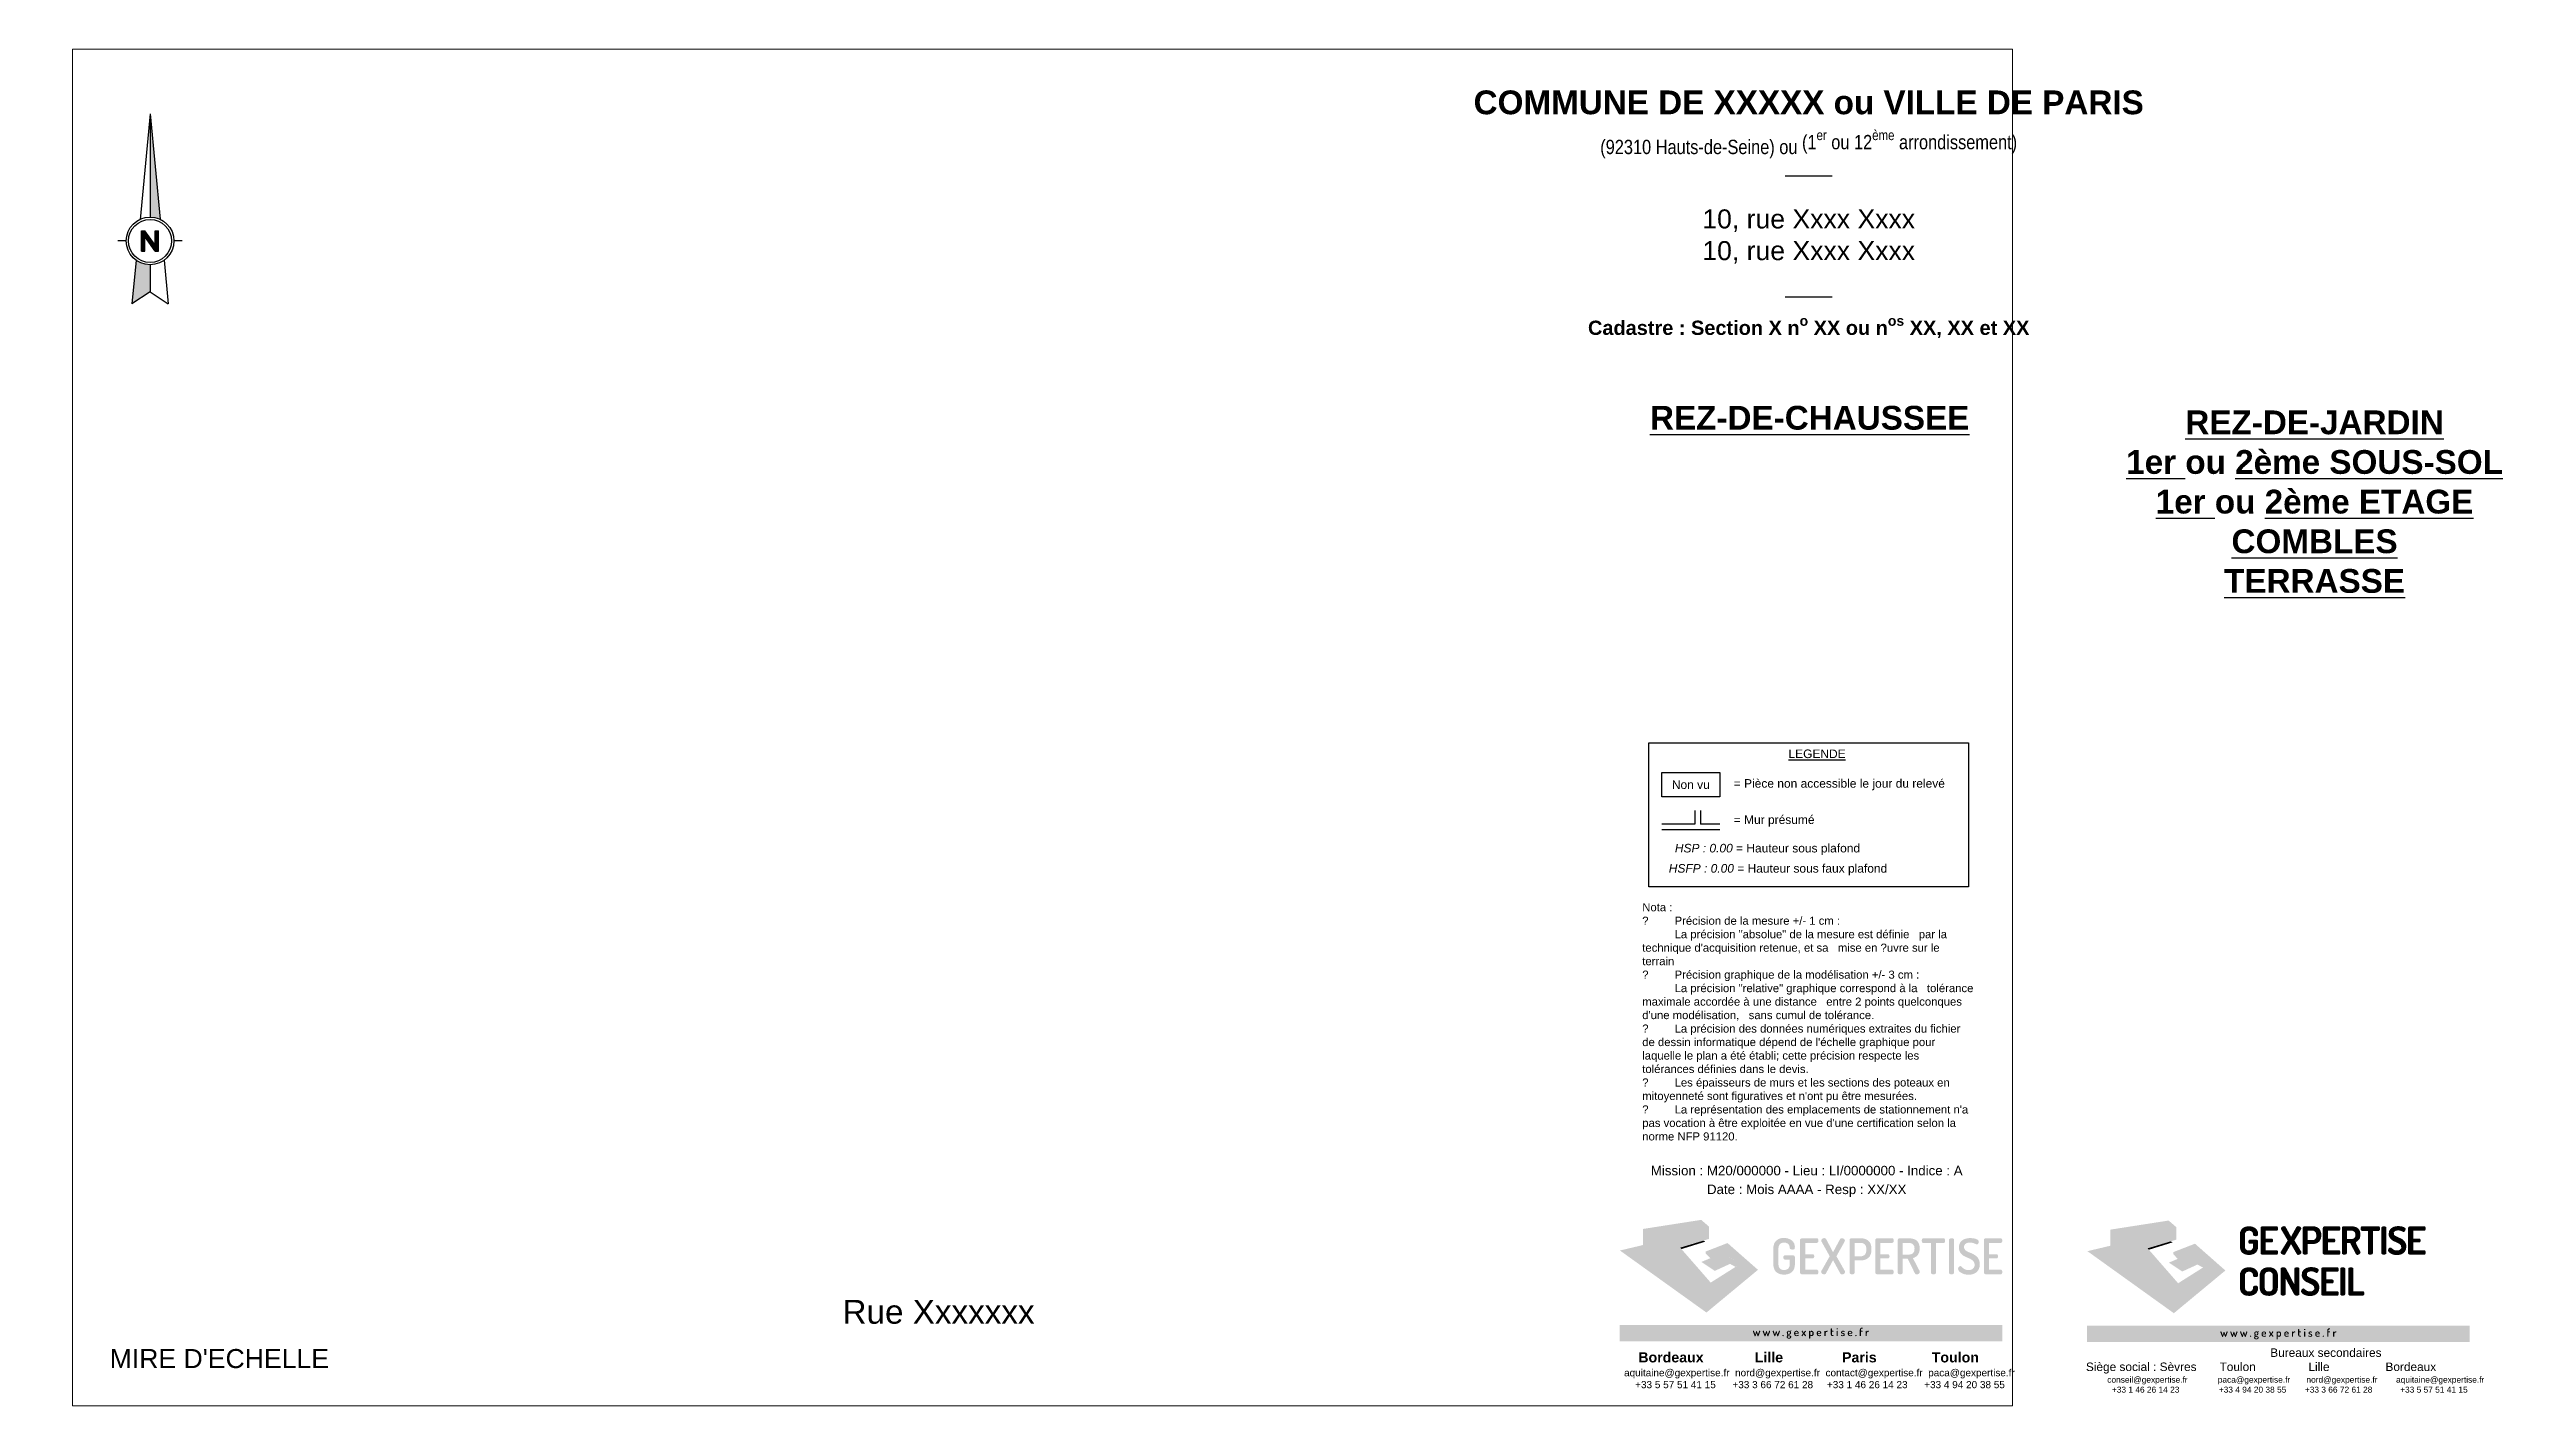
# Paper-space layout 'Layout1' of a CAD drawing. Header units: metres. Extents: x -0.5 to 51.1, y 0 to 28.5.
import ezdxf

# ---------------------------------------------------------------- set-up
doc = ezdxf.new("R2010")
doc.units = ezdxf.units.M
doc.linetypes.add('CACHE2', pattern=[0.1875, 0.125, -0.0625])
doc.layers.get('0').update_dxf_attribs({"linetype": 'CONTINUOUS'})
doc.layers.add('GEX_MEP_CARTOUCHE', color=7, linetype='CONTINUOUS')
doc.layers.add('GEX_MEP_FEN_INV', color=1, linetype='CONTINUOUS')
doc.styles.add('G100TXT-DROIT', font='swissl.ttf', dxfattribs={"height": 0.2})
doc.styles.add('G100TXT-DROITG', font='swissb.ttf', dxfattribs={"height": 0.2})

psp = doc.layouts.get("Layout1")

# ---------------------------------------------------------------- texts
at = {"insert": (32.992, 10.569), "char_height": 0.17, "attachment_point": 1, "style": 'G100TXT-DROIT'}
psp.add_mtext_dynamic_manual_height_columns('Nota :\\P\x95^IPrécision de la mesure +/- 1 cm :\\P{\\FSwis721 Lt BT;\\W2.00000; }^ILa précision "absolue" de la mesure est définie {\\FSwis721 Lt BT;\\W2.00000; }par la technique d\'acquisition retenue, et sa {\\FSwis721 Lt BT;\\W2.00000; }mise en \x9cuvre sur le terrain\\P\x95^IPrécision graphique de la modélisation +/- 3 cm :\\P{\\FSwis721 Lt BT;\\W2.00000; }^ILa précision "relative" graphique correspond à la {\\FSwis721 Lt BT;\\W2.00000; }tolérance maximale accordée à une distance {\\FSwis721 Lt BT;\\W2.00000; }entre 2 points quelconques d\'une modélisation, {\\FSwis721 Lt BT;\\W2.00000; }sans cumul de tolérance.\\P\x95^ILa précision des données numériques extraites du fichier de dessin informatique dépend de l\'échelle graphique pour laquelle le plan a été établi; cette précision respecte les tolérances définies dans le devis.\\P\x95^ILes épaisseurs de murs et les sections des poteaux en mitoyenneté sont figuratives et n\'ont pu être mesurées.\\P\x95^ILa représentation des emplacements de stationnement n\'a pas vocation à être exploitée en vue d\'une certification selon la norme NFP 91120.', width=6.94873, gutter_width=1, heights=[0], dxfattribs=at)
at = {"layer": 'GEX_MEP_CARTOUCHE', "rotation": 360}
for s, insert, char_height, width, attachment_point, style in [('COMMUNE DE XXXXX ou {\\A1;VILLE DE PARIS}\\P{\\fSwis721 Cn BT|b0|i0|c0|p34;\\H0.6x;(92310 Hauts-de-Seine) ou \\A1;(1\\H0.7x;\\Ser^ ;\\H1.42857x; ou 12\\H0.7x;\\Sème^ ;\\H1.42857x; arrondissement)}', (36.49, 26.225), 0.5, 21.07958, 8, 'G100TXT-DROITG'), ('10, rue Xxxx Xxxx\\P10, rue Xxxx Xxxx', (36.49, 24.582), 0.4, 10, 5, 'G100TXT-DROIT'), ('\\A1;Cadastre : Section X n{\\H0.7x;\\So^ ;\\H1.42857x; XX ou n\\H0.7x;\\Sos^ ;\\H1.42857x; XX, XX et XX}', (36.49, 22.916), 0.3, 10, 2, 'G100TXT-DROITG'), ('\\A1;{\\LREZ-DE-CHAUSSEE}', (36.511, 21.023), 0.5, 10, 2, 'G100TXT-DROITG'), ('\\A1;{\\LREZ-DE-JARDIN\\P1er\\H1x;\\l ou \\L2ème SOUS-SOL\\P\\H1x;1er} ou {\\L2ème\\H1x; ETAGE\\PCOMBLES\\PTERRASSE}', (47.122, 20.927), 0.5, 10, 2, 'G100TXT-DROITG'), ('{\\fSwis721 BT|b0|i0|c0|p34;Rue Xxxxxxx}', (18.202, 1.976), 0.5, 10, 5, 'G100TXT-DROITG')]:
    psp.add_mtext(s, dxfattribs=dict(at, insert=insert, char_height=char_height, width=width, attachment_point=attachment_point, style=style))
at = {"layer": 'GEX_MEP_CARTOUCHE', "attachment_point": 5, "style": 'G100TXT-DROIT'}
for s, insert, char_height, width in [('Mission : M20/000000 - Lieu : LI/0000000 - Indice : A ', (36.448, 4.947), 0.2, 6.67903), ('Date : Mois AAAA - Resp : XX/XX', (36.448, 4.524), 0.2, 6.67903), ("MIRE D'ECHELLE", (3.086, 0.994), 0.4, 8.99775)]:
    psp.add_mtext(s, dxfattribs=dict(at, insert=insert, char_height=char_height, width=width))

# ---------------------------------------------------------------- blocks, each defined once
blk = doc.blocks.new('LOGO_GEXPERTISE')
at = {"layer": 'GEX_MEP_CARTOUCHE'}
h = blk.add_hatch(color=242, dxfattribs=at)
h.dxf.hatch_style = 2
h.paths.add_polyline_path([(-0.07022, 0.03625), (-0.08246, 0.03434), (-0.06912, 0.01677), (-0.05829, 0.02575), (-0.06469, 0.03138), (-0.06925, 0.02961), (-0.06734, 0.02766), (-0.06449, 0.02904), (-0.06217, 0.02689), (-0.06822, 0.02307), (-0.07696, 0.03307), (-0.0686, 0.03485)])
h = blk.add_hatch(color=254, dxfattribs=at)
h.dxf.hatch_style = 2
h.paths.add_polyline_path([(-0.0873, 0.02981), (-0.06912, 0.01677), (-0.08245, 0.03039), (-0.08245, 0.03096)])
h = blk.add_hatch(color=24, dxfattribs=at)
h.dxf.hatch_style = 2
h.paths.add_polyline_path([(-0.08245, 0.03039), (-0.06912, 0.01677), (-0.08246, 0.03434)])
h = blk.add_hatch(color=24, dxfattribs=at)
h.dxf.hatch_style = 2
h.paths.add_polyline_path([(-0.0686, 0.03224), (-0.0686, 0.03485), (-0.07696, 0.03307), (-0.07464, 0.03041)])
h = blk.add_hatch(color=254, dxfattribs=at)
h.dxf.hatch_style = 2
h.paths.add_polyline_path([(-0.07438, 0.03011), (-0.06937, 0.03166), (-0.06977, 0.03188), (-0.07464, 0.03041)])
h = blk.add_hatch(color=256, dxfattribs=at)
edge = h.paths.add_edge_path()
edge.add_arc((-0.05087, 0.02841), 0.000376, 68.8195, 90.8756, ccw=False)
edge.add_arc((-0.05085, 0.02847), 0.000311, 41.4119, 68.058, ccw=False)
edge.add_arc((-0.0509, 0.02843), 0.000374, 19.4214, 41.4979, ccw=False)
edge.add_arc((-0.05095, 0.02842), 0.000424, -0.5506, 18.8976, ccw=False)
edge.add_line((-0.05052, 0.02841), (-0.05052, 0.02705))
edge.add_line((-0.05052, 0.02705), (-0.05054, 0.0267))
edge.add_line((-0.05054, 0.0267), (-0.05057, 0.02643))
edge.add_line((-0.05057, 0.02643), (-0.05065, 0.02611))
edge.add_line((-0.05065, 0.02611), (-0.05076, 0.02583))
edge.add_line((-0.05076, 0.02583), (-0.05089, 0.02559))
edge.add_line((-0.05089, 0.02559), (-0.05105, 0.02539))
edge.add_line((-0.05105, 0.02539), (-0.05129, 0.02518))
edge.add_line((-0.05129, 0.02518), (-0.05157, 0.02501))
edge.add_line((-0.05157, 0.02501), (-0.05192, 0.02487))
edge.add_line((-0.05192, 0.02487), (-0.05222, 0.02479))
edge.add_line((-0.05222, 0.02479), (-0.05244, 0.02476))
edge.add_line((-0.05244, 0.02476), (-0.0527, 0.02474))
edge.add_line((-0.0527, 0.02474), (-0.05297, 0.02475))
edge.add_line((-0.05297, 0.02475), (-0.05331, 0.02478))
edge.add_line((-0.05331, 0.02478), (-0.05348, 0.02481))
edge.add_line((-0.05348, 0.02481), (-0.05389, 0.02494))
edge.add_line((-0.05389, 0.02494), (-0.0541, 0.02505))
edge.add_line((-0.0541, 0.02505), (-0.05437, 0.02523))
edge.add_line((-0.05437, 0.02523), (-0.05459, 0.02544))
edge.add_line((-0.05459, 0.02544), (-0.0548, 0.02576))
edge.add_line((-0.0548, 0.02576), (-0.05494, 0.02611))
edge.add_line((-0.05494, 0.02611), (-0.05504, 0.02655))
edge.add_line((-0.05504, 0.02655), (-0.05507, 0.02687))
edge.add_line((-0.05507, 0.02687), (-0.05507, 0.02705))
edge.add_line((-0.05507, 0.02705), (-0.05507, 0.03013))
edge.add_arc((-0.05089, 0.03014), 0.00418, 176.1747, 180.0607, ccw=False)
edge.add_arc((-0.05176, 0.0302), 0.00331, 169.8712, 176.247, ccw=False)
edge.add_arc((-0.05247, 0.03033), 0.00259, 163.0889, 169.8465, ccw=False)
edge.add_arc((-0.05295, 0.03047), 0.00208, 154.3374, 163.1141, ccw=False)
edge.add_arc((-0.05324, 0.03061), 0.00177, 146.4632, 154.2711, ccw=False)
edge.add_arc((-0.05335, 0.03068), 0.00163, 140.9276, 146.4184, ccw=False)
edge.add_arc((-0.0534, 0.03072), 0.00157, 132.1687, 140.9276, ccw=False)
edge.add_arc((-0.0531, 0.03039), 0.00202, 120.0002, 132.2187, ccw=False)
edge.add_arc((-0.05307, 0.03034), 0.00208, 112.125, 119.9655, ccw=False)
edge.add_arc((-0.05298, 0.03012), 0.00231, 102.7659, 112.0561, ccw=False)
edge.add_arc((-0.0529, 0.02978), 0.00267, 97.3405, 102.8233, ccw=False)
edge.add_arc((-0.05286, 0.02944), 0.00301, 93.5682, 97.3645, ccw=False)
edge.add_arc((-0.05283, 0.02899), 0.00346, 89.0231, 93.5344, ccw=False)
edge.add_arc((-0.05282, 0.02881), 0.00364, 85.5907, 89.1586, ccw=False)
edge.add_arc((-0.0528, 0.02918), 0.00326, 82.4883, 85.578, ccw=False)
edge.add_arc((-0.05276, 0.02947), 0.00297, 78.9925, 82.4913, ccw=False)
edge.add_arc((-0.05269, 0.02979), 0.00264, 72.2786, 79.0459, ccw=False)
edge.add_arc((-0.05261, 0.03006), 0.00236, 66.0835, 72.2476, ccw=False)
edge.add_arc((-0.05254, 0.03021), 0.0022, 59.3851, 66.0744, ccw=False)
edge.add_arc((-0.05251, 0.03027), 0.00213, 52.6228, 59.3688, ccw=False)
edge.add_arc((-0.05239, 0.03042), 0.00193, 43.589, 52.7759, ccw=False)
edge.add_arc((-0.05222, 0.03058), 0.00171, 35.8499, 43.5109, ccw=False)
edge.add_arc((-0.05215, 0.03063), 0.00162, 29.5283, 35.816, ccw=False)
edge.add_arc((-0.05217, 0.03063), 0.00163, 16.5629, 29.4689, ccw=False)
edge.add_arc((-0.05235, 0.03057), 0.00182, 7.4973, 16.546, ccw=False)
edge.add_arc((-0.05267, 0.03053), 0.00214, -0.9429, 7.4841, ccw=False)
edge.add_arc((-0.0514, 0.0305), 0.000877, 345.6959, 359.5548, ccw=False)
edge.add_arc((-0.0509, 0.03037), 0.000363, 314.5534, 346.6447, ccw=False)
edge.add_arc((-0.0509, 0.0304), 0.000381, 288.7853, 310.8745, ccw=False)
edge.add_arc((-0.05101, 0.03073), 0.000726, 273.5342, 288.76, ccw=False)
edge.add_arc((-0.05106, 0.0313), 0.0013, 263.4905, 274.1978, ccw=False)
edge.add_arc((-0.05112, 0.03075), 0.000745, 252.3438, 263.4295, ccw=False)
edge.add_arc((-0.05122, 0.03044), 0.000416, 232.3048, 252.7158, ccw=False)
edge.add_arc((-0.0513, 0.03034), 0.000295, 206.1692, 231.7695, ccw=False)
edge.add_arc((-0.05123, 0.03036), 0.00037, 180.3861, 205.0824, ccw=False)
edge.add_line((-0.0516, 0.03036), (-0.05162, 0.03054))
edge.add_line((-0.05162, 0.03054), (-0.05165, 0.03068))
edge.add_line((-0.05165, 0.03068), (-0.05173, 0.03089))
edge.add_line((-0.05173, 0.03089), (-0.05181, 0.03103))
edge.add_line((-0.05181, 0.03103), (-0.0519, 0.03114))
edge.add_line((-0.0519, 0.03114), (-0.05203, 0.03126))
edge.add_line((-0.05203, 0.03126), (-0.05232, 0.0314))
edge.add_line((-0.05232, 0.0314), (-0.05248, 0.03144))
edge.add_line((-0.05248, 0.03144), (-0.05262, 0.03146))
edge.add_line((-0.05262, 0.03146), (-0.05282, 0.03147))
edge.add_line((-0.05282, 0.03147), (-0.05306, 0.03145))
edge.add_line((-0.05306, 0.03145), (-0.0533, 0.0314))
edge.add_line((-0.0533, 0.0314), (-0.0535, 0.0313))
edge.add_line((-0.0535, 0.0313), (-0.05364, 0.0312))
edge.add_line((-0.05364, 0.0312), (-0.05376, 0.03105))
edge.add_line((-0.05376, 0.03105), (-0.05386, 0.03088))
edge.add_line((-0.05386, 0.03088), (-0.05392, 0.03073))
edge.add_line((-0.05392, 0.03073), (-0.05396, 0.03053))
edge.add_line((-0.05396, 0.03053), (-0.05399, 0.03034))
edge.add_line((-0.05399, 0.03034), (-0.054, 0.03013))
edge.add_line((-0.054, 0.03013), (-0.054, 0.02705))
edge.add_arc((-0.05154, 0.02704), 0.00245, 179.7549, 187.5303)
edge.add_line((-0.05397, 0.02672), (-0.05396, 0.02664))
edge.add_arc((-0.05243, 0.02691), 0.00156, 190.1125, 198.1962)
edge.add_arc((-0.05277, 0.0268), 0.00119, 198.1971, 208.1949)
edge.add_arc((-0.05298, 0.02669), 0.000958, 208.1702, 223.1865)
edge.add_arc((-0.05303, 0.02664), 0.00089, 223.3898, 236.9807)
edge.add_arc((-0.05297, 0.02676), 0.00102, 237.2516, 253.3616)
edge.add_arc((-0.05287, 0.02706), 0.00134, 253.1895, 261.9656)
edge.add_arc((-0.05282, 0.02745), 0.00173, 261.9145, 268.2084)
edge.add_arc((-0.0528, 0.0276), 0.00188, 267.9638, 275.2226)
edge.add_arc((-0.05277, 0.02718), 0.00147, 275.2833, 282.5209)
edge.add_arc((-0.05269, 0.02688), 0.00115, 282.3632, 295.9299)
edge.add_arc((-0.05263, 0.02674), 0.000998, 296.1506, 303.6632)
edge.add_arc((-0.05261, 0.02671), 0.000967, 303.6879, 311.9069)
edge.add_arc((-0.0526, 0.0267), 0.000945, 311.7781, 325.3062)
edge.add_arc((-0.0527, 0.02676), 0.00106, 325.5262, 337.4111)
edge.add_arc((-0.05301, 0.02689), 0.0014, 337.4834, 348.0394)
edge.add_line((-0.05164, 0.0266), (-0.05161, 0.02678))
edge.add_line((-0.05161, 0.02678), (-0.0516, 0.02706))
edge.add_line((-0.0516, 0.02706), (-0.0516, 0.02741))
edge.add_line((-0.0516, 0.02741), (-0.0516, 0.02792))
edge.add_line((-0.0516, 0.02792), (-0.05262, 0.02792))
edge.add_line((-0.05262, 0.02792), (-0.05265, 0.02792))
edge.add_line((-0.05265, 0.02792), (-0.0527, 0.02792))
edge.add_line((-0.0527, 0.02792), (-0.05276, 0.02795))
edge.add_line((-0.05276, 0.02795), (-0.05282, 0.02799))
edge.add_line((-0.05282, 0.02799), (-0.05287, 0.02804))
edge.add_line((-0.05287, 0.02804), (-0.0529, 0.02809))
edge.add_line((-0.0529, 0.02809), (-0.05293, 0.02815))
edge.add_line((-0.05293, 0.02815), (-0.05295, 0.02824))
edge.add_line((-0.05295, 0.02824), (-0.05296, 0.02835))
edge.add_line((-0.05296, 0.02835), (-0.05296, 0.02839))
edge.add_line((-0.05296, 0.02839), (-0.05294, 0.0285))
edge.add_line((-0.05294, 0.0285), (-0.05292, 0.02858))
edge.add_line((-0.05292, 0.02858), (-0.05287, 0.02865))
edge.add_line((-0.05287, 0.02865), (-0.05276, 0.02875))
edge.add_line((-0.05276, 0.02875), (-0.05269, 0.02878))
edge.add_line((-0.05269, 0.02878), (-0.05262, 0.02879))
edge.add_line((-0.05262, 0.02879), (-0.05088, 0.02879))
h = blk.add_hatch(color=256, dxfattribs=at)
edge = h.paths.add_edge_path()
edge.add_spline(control_points=[(-0.04646, 0.02859), (-0.04646, 0.02871), (-0.04649, 0.02882), (-0.04655, 0.02891)], knot_values=[12, 12, 12, 12, 13, 13, 13, 13], degree=3, periodic=0)
edge.add_spline(control_points=[(-0.04655, 0.02891), (-0.04662, 0.02899), (-0.0467, 0.02904), (-0.04681, 0.02904)], knot_values=[11, 11, 11, 11, 12, 12, 12, 12], degree=3, periodic=0)
edge.add_spline(control_points=[(-0.04681, 0.02904), (-0.04681, 0.02904), (-0.04837, 0.02904), (-0.04837, 0.02904)], knot_values=[10.000072, 10.000072, 10.000072, 10.000072, 11, 11, 11, 11], degree=3, periodic=0)
edge.add_spline(control_points=[(-0.04837, 0.02904), (-0.04837, 0.02904), (-0.04837, 0.03141), (-0.04837, 0.03141)], knot_values=[9.000072, 9.000072, 9.000072, 9.000072, 9.999928, 9.999928, 9.999928, 9.999928], degree=3, periodic=0)
edge.add_spline(control_points=[(-0.04837, 0.03141), (-0.04837, 0.03141), (-0.04592, 0.03141), (-0.04592, 0.03141)], knot_values=[8, 8, 8, 8, 8.999928, 8.999928, 8.999928, 8.999928], degree=3, periodic=0)
edge.add_spline(control_points=[(-0.04592, 0.03141), (-0.04581, 0.03141), (-0.04573, 0.03146), (-0.04566, 0.03155)], knot_values=[7, 7, 7, 7, 8, 8, 8, 8], degree=3, periodic=0)
edge.add_spline(control_points=[(-0.04566, 0.03155), (-0.0456, 0.03165), (-0.04557, 0.03177), (-0.04557, 0.03191)], knot_values=[6, 6, 6, 6, 7, 7, 7, 7], degree=3, periodic=0)
edge.add_spline(control_points=[(-0.04557, 0.03191), (-0.04557, 0.03203), (-0.0456, 0.03214), (-0.04566, 0.03224)], knot_values=[5, 5, 5, 5, 6, 6, 6, 6], degree=3, periodic=0)
edge.add_spline(control_points=[(-0.04566, 0.03224), (-0.04572, 0.03234), (-0.04581, 0.03238), (-0.04592, 0.03238)], knot_values=[4, 4, 4, 4, 5, 5, 5, 5], degree=3, periodic=0)
edge.add_spline(control_points=[(-0.04592, 0.03238), (-0.04592, 0.03238), (-0.04897, 0.03238), (-0.04897, 0.03238)], knot_values=[3, 3, 3, 3, 4, 4, 4, 4], degree=3, periodic=0)
edge.add_spline(control_points=[(-0.04897, 0.03238), (-0.0491, 0.03238), (-0.04921, 0.03235), (-0.0493, 0.03229)], knot_values=[2, 2, 2, 2, 3, 3, 3, 3], degree=3, periodic=0)
edge.add_spline(control_points=[(-0.0493, 0.03229), (-0.0494, 0.03222), (-0.04945, 0.03213), (-0.04945, 0.03202)], knot_values=[1, 1, 1, 1, 2, 2, 2, 2], degree=3, periodic=0)
edge.add_spline(control_points=[(-0.04945, 0.03202), (-0.04945, 0.03202), (-0.04945, 0.02517), (-0.04945, 0.02517)], knot_values=[0, 0, 0, 0, 1, 1, 1, 1], degree=3, periodic=0)
edge.add_spline(control_points=[(-0.04945, 0.02517), (-0.04945, 0.02506), (-0.0494, 0.02497), (-0.0493, 0.0249)], knot_values=[24, 24, 24, 24, 25, 25, 25, 25], degree=3, periodic=0)
edge.add_spline(control_points=[(-0.0493, 0.0249), (-0.04921, 0.02484), (-0.0491, 0.0248), (-0.04897, 0.0248)], knot_values=[23, 23, 23, 23, 24, 24, 24, 24], degree=3, periodic=0)
edge.add_spline(control_points=[(-0.04897, 0.0248), (-0.04897, 0.0248), (-0.04592, 0.0248), (-0.04592, 0.0248)], knot_values=[22, 22, 22, 22, 23, 23, 23, 23], degree=3, periodic=0)
edge.add_spline(control_points=[(-0.04592, 0.0248), (-0.04581, 0.0248), (-0.04572, 0.02485), (-0.04566, 0.02495), (-0.0456, 0.02505), (-0.04557, 0.02516), (-0.04557, 0.02528)], knot_values=[20, 20, 20, 20, 21, 21, 21, 22, 22, 22, 22], degree=3, periodic=0)
edge.add_spline(control_points=[(-0.04557, 0.02528), (-0.04557, 0.02542), (-0.0456, 0.02554), (-0.04566, 0.02563)], knot_values=[19, 19, 19, 19, 20, 20, 20, 20], degree=3, periodic=0)
edge.add_spline(control_points=[(-0.04566, 0.02563), (-0.04573, 0.02573), (-0.04581, 0.02578), (-0.04592, 0.02578)], knot_values=[18, 18, 18, 18, 19, 19, 19, 19], degree=3, periodic=0)
edge.add_spline(control_points=[(-0.04592, 0.02578), (-0.04592, 0.02578), (-0.04837, 0.02578), (-0.04837, 0.02578)], knot_values=[17.000072, 17.000072, 17.000072, 17.000072, 18, 18, 18, 18], degree=3, periodic=0)
edge.add_spline(control_points=[(-0.04837, 0.02578), (-0.04837, 0.02578), (-0.04837, 0.02816), (-0.04837, 0.02816)], knot_values=[16.000072, 16.000072, 16.000072, 16.000072, 16.999928, 16.999928, 16.999928, 16.999928], degree=3, periodic=0)
edge.add_spline(control_points=[(-0.04837, 0.02816), (-0.04837, 0.02816), (-0.04681, 0.02816), (-0.04681, 0.02816)], knot_values=[15, 15, 15, 15, 15.999928, 15.999928, 15.999928, 15.999928], degree=3, periodic=0)
edge.add_spline(control_points=[(-0.04681, 0.02816), (-0.0467, 0.02816), (-0.04661, 0.02821), (-0.04655, 0.02829)], knot_values=[14, 14, 14, 14, 15, 15, 15, 15], degree=3, periodic=0)
edge.add_spline(control_points=[(-0.04655, 0.02829), (-0.04649, 0.02838), (-0.04646, 0.02848), (-0.04646, 0.02859)], knot_values=[13, 13, 13, 13, 14, 14, 14, 14], degree=3, periodic=0)
h = blk.add_hatch(color=256, dxfattribs=at)
edge = h.paths.add_edge_path()
edge.add_line((-0.0439, 0.0321), (-0.04251, 0.02945))
edge.add_line((-0.04251, 0.02945), (-0.04109, 0.0321))
edge.add_arc((-0.04038, 0.03179), 0.00078, 145.3179, 155.8934, ccw=False)
edge.add_arc((-0.04058, 0.03192), 0.000533, 134.7188, 145.1386, ccw=False)
edge.add_arc((-0.04066, 0.03201), 0.000417, 123.4527, 134.6474, ccw=False)
edge.add_arc((-0.04069, 0.03205), 0.000365, 106.928, 123.4129, ccw=False)
edge.add_arc((-0.04069, 0.03203), 0.000382, 93.6837, 106.7614, ccw=False)
edge.add_arc((-0.04068, 0.0317), 0.000713, 83.849, 92.7563, ccw=False)
edge.add_arc((-0.04068, 0.03165), 0.000766, 76.313, 84.0457, ccw=False)
edge.add_arc((-0.04069, 0.03163), 0.000787, 66.0464, 76.2597, ccw=False)
edge.add_arc((-0.04073, 0.03154), 0.00089, 55.6721, 65.9777, ccw=False)
edge.add_arc((-0.04057, 0.03176), 0.00061, 42.2054, 56.1156, ccw=False)
edge.add_arc((-0.04041, 0.0319), 0.000402, 20.3162, 42.225, ccw=False)
edge.add_arc((-0.04038, 0.03192), 0.000366, 0.7984, 19.7364, ccw=False)
edge.add_arc((-0.04045, 0.03192), 0.00043, -14.1671, 0.729, ccw=False)
edge.add_arc((-0.0406, 0.03196), 0.000594, 336.4902, 345.9616, ccw=False)
edge.add_arc((-0.04079, 0.03204), 0.000801, 330.749, 336.6105, ccw=False)
edge.add_line((-0.0401, 0.03165), (-0.0418, 0.0286))
edge.add_line((-0.0418, 0.0286), (-0.04005, 0.02553))
edge.add_arc((-0.04099, 0.02506), 0.00106, 19.1589, 26.4377, ccw=False)
edge.add_arc((-0.04039, 0.02527), 0.000419, 10.4425, 18.894, ccw=False)
edge.add_arc((-0.04026, 0.0253), 0.000281, -7.6232, 8.6927, ccw=False)
edge.add_arc((-0.04036, 0.02531), 0.000382, 343.1569, 353.5724, ccw=False)
edge.add_arc((-0.04037, 0.02532), 0.000399, 329.1694, 343.0249, ccw=False)
edge.add_arc((-0.04043, 0.02535), 0.00047, 319.8246, 329.1815, ccw=False)
edge.add_arc((-0.04052, 0.02543), 0.000584, 311.8245, 319.8054, ccw=False)
edge.add_arc((-0.04063, 0.02555), 0.000753, 304.8855, 311.8191, ccw=False)
edge.add_arc((-0.04078, 0.02575), 0.001, 299.1769, 305.4217, ccw=False)
edge.add_arc((-0.04072, 0.02563), 0.000862, 291.0407, 299.1934, ccw=False)
edge.add_arc((-0.04068, 0.02554), 0.00077, 282.9493, 291.0005, ccw=False)
edge.add_arc((-0.04067, 0.02551), 0.000735, 277.2029, 282.9112, ccw=False)
edge.add_arc((-0.04067, 0.0255), 0.00073, 272.471, 277.1937, ccw=False)
edge.add_arc((-0.04067, 0.02518), 0.000406, 261.6559, 273.7175, ccw=False)
edge.add_arc((-0.04068, 0.02508), 0.000307, 250.2665, 261.0184, ccw=False)
edge.add_arc((-0.04068, 0.02508), 0.000306, 239.1568, 250.1918, ccw=False)
edge.add_arc((-0.04066, 0.02511), 0.000343, 227.6455, 239.0463, ccw=False)
edge.add_arc((-0.04059, 0.02518), 0.00044, 216.0673, 227.5013, ccw=False)
edge.add_arc((-0.04048, 0.02526), 0.000576, 210.997, 216.2669, ccw=False)
edge.add_line((-0.04098, 0.02497), (-0.04099, 0.02498))
edge.add_line((-0.04099, 0.02498), (-0.04251, 0.02778))
edge.add_line((-0.04251, 0.02778), (-0.04399, 0.02502))
edge.add_arc((-0.04461, 0.02537), 0.000718, 319.7788, 330.8839, ccw=False)
edge.add_arc((-0.0444, 0.02519), 0.000435, 302.6768, 319.925, ccw=False)
edge.add_arc((-0.04433, 0.02509), 0.000315, 282.2743, 302.3145, ccw=False)
edge.add_arc((-0.04433, 0.02509), 0.000314, 269.8124, 282.0198, ccw=False)
edge.add_arc((-0.04433, 0.02546), 0.000691, 255.2217, 269.8983, ccw=False)
edge.add_arc((-0.0443, 0.02558), 0.000809, 242.0485, 255.0814, ccw=False)
edge.add_arc((-0.0442, 0.02577), 0.00102, 234.5903, 242.1573, ccw=False)
edge.add_arc((-0.04439, 0.02552), 0.000712, 225.0023, 235.2166, ccw=False)
edge.add_arc((-0.04453, 0.02538), 0.000512, 213.3833, 224.9428, ccw=False)
edge.add_arc((-0.04463, 0.02531), 0.00039, 179.8724, 213.6718, ccw=False)
edge.add_arc((-0.04463, 0.02531), 0.000392, 162.4228, 179.1083, ccw=False)
edge.add_arc((-0.04432, 0.02521), 0.000716, 153.61, 162.7379, ccw=False)
edge.add_line((-0.04496, 0.02553), (-0.04321, 0.0286))
edge.add_line((-0.04321, 0.0286), (-0.04491, 0.03165))
edge.add_arc((-0.04431, 0.03199), 0.000692, 196.3053, 209.8472, ccw=False)
edge.add_arc((-0.04453, 0.03192), 0.000455, 183.0218, 195.9764, ccw=False)
edge.add_arc((-0.04461, 0.03192), 0.000381, 169.1159, 182.7965, ccw=False)
edge.add_arc((-0.04462, 0.03192), 0.000365, 149.0863, 168.8945, ccw=False)
edge.add_arc((-0.04453, 0.03186), 0.000474, 130.9828, 148.6926, ccw=False)
edge.add_arc((-0.04435, 0.03165), 0.000749, 119.4927, 131.0956, ccw=False)
edge.add_arc((-0.04431, 0.03159), 0.000825, 107.5554, 120.0554, ccw=False)
edge.add_arc((-0.04431, 0.03162), 0.0008, 95.5784, 107.4501, ccw=False)
edge.add_arc((-0.04432, 0.03165), 0.000767, 87.9494, 95.7818, ccw=False)
edge.add_arc((-0.04431, 0.03207), 0.000348, 61.5751, 86.7272, ccw=False)
edge.add_arc((-0.04435, 0.03199), 0.000438, 44.7197, 61.3178, ccw=False)
edge.add_arc((-0.04451, 0.03183), 0.000665, 33.0953, 44.783, ccw=False)
edge.add_arc((-0.04478, 0.03165), 0.000981, 27.3984, 33.3623, ccw=False)
edge.add_line((-0.0439, 0.0321), (-0.04251, 0.02945))
edge.add_line((-0.04251, 0.02945), (-0.0439, 0.0321))
h = blk.add_hatch(color=256, dxfattribs=at)
edge = h.paths.add_edge_path()
edge.add_spline(control_points=[(-0.03506, 0.02828), (-0.03465, 0.02865), (-0.03444, 0.02923), (-0.03444, 0.03002)], knot_values=[7, 7, 7, 7, 8, 8, 8, 8], degree=3, periodic=0)
edge.add_spline(control_points=[(-0.03444, 0.03002), (-0.03444, 0.03002), (-0.03444, 0.0301), (-0.03444, 0.0301)], knot_values=[6, 6, 6, 6, 7, 7, 7, 7], degree=3, periodic=0)
edge.add_spline(control_points=[(-0.03444, 0.0301), (-0.03444, 0.03089), (-0.03464, 0.03147), (-0.03504, 0.03183)], knot_values=[5, 5, 5, 5, 6, 6, 6, 6], degree=3, periodic=0)
edge.add_spline(control_points=[(-0.03504, 0.03183), (-0.03544, 0.0322), (-0.03598, 0.03238), (-0.03666, 0.03238)], knot_values=[4, 4, 4, 4, 5, 5, 5, 5], degree=3, periodic=0)
edge.add_spline(control_points=[(-0.03666, 0.03238), (-0.03666, 0.03238), (-0.03863, 0.03238), (-0.03863, 0.03238)], knot_values=[3, 3, 3, 3, 4, 4, 4, 4], degree=3, periodic=0)
edge.add_spline(control_points=[(-0.03863, 0.03238), (-0.03875, 0.03238), (-0.03885, 0.03235), (-0.03893, 0.03228)], knot_values=[2, 2, 2, 2, 3, 3, 3, 3], degree=3, periodic=0)
edge.add_spline(control_points=[(-0.03893, 0.03228), (-0.03901, 0.03221), (-0.03905, 0.03213), (-0.03905, 0.03203)], knot_values=[1, 1, 1, 1, 2, 2, 2, 2], degree=3, periodic=0)
edge.add_spline(control_points=[(-0.03905, 0.03203), (-0.03905, 0.03203), (-0.03905, 0.02517), (-0.03905, 0.02517)], knot_values=[0, 0, 0, 0, 1, 1, 1, 1], degree=3, periodic=0)
edge.add_spline(control_points=[(-0.03905, 0.02517), (-0.03905, 0.02506), (-0.03899, 0.02497), (-0.03888, 0.0249)], knot_values=[14, 14, 14, 14, 15, 15, 15, 15], degree=3, periodic=0)
edge.add_spline(control_points=[(-0.03888, 0.0249), (-0.03878, 0.02484), (-0.03865, 0.0248), (-0.03851, 0.0248)], knot_values=[13, 13, 13, 13, 14, 14, 14, 14], degree=3, periodic=0)
edge.add_spline(control_points=[(-0.03851, 0.0248), (-0.03836, 0.0248), (-0.03824, 0.02484), (-0.03813, 0.0249)], knot_values=[12, 12, 12, 12, 13, 13, 13, 13], degree=3, periodic=0)
edge.add_spline(control_points=[(-0.03813, 0.0249), (-0.03803, 0.02497), (-0.03797, 0.02506), (-0.03797, 0.02517)], knot_values=[11, 11, 11, 11, 12, 12, 12, 12], degree=3, periodic=0)
edge.add_spline(control_points=[(-0.03797, 0.02517), (-0.03797, 0.02517), (-0.03797, 0.02773), (-0.03797, 0.02773)], knot_values=[10.000072, 10.000072, 10.000072, 10.000072, 10.99999, 10.99999, 10.99999, 10.99999], degree=3, periodic=0)
edge.add_spline(control_points=[(-0.03797, 0.02773), (-0.03797, 0.02773), (-0.03672, 0.02773), (-0.03672, 0.02773)], knot_values=[9, 9, 9, 9, 9.999928, 9.999928, 9.999928, 9.999928], degree=3, periodic=0)
edge.add_spline(control_points=[(-0.03672, 0.02773), (-0.03603, 0.02773), (-0.03548, 0.02791), (-0.03506, 0.02828)], knot_values=[8, 8, 8, 8, 9, 9, 9, 9], degree=3, periodic=0)
edge = h.paths.add_edge_path(flags=16)
edge.add_spline(control_points=[(-0.03551, 0.03007), (-0.03551, 0.03052), (-0.03562, 0.03086), (-0.03583, 0.03108), (-0.03603, 0.0313), (-0.03633, 0.03141), (-0.03672, 0.03141)], knot_values=[4, 4, 4, 4, 5, 5, 5, 6, 6, 6, 6], degree=3, periodic=0)
edge.add_spline(control_points=[(-0.03672, 0.03141), (-0.03672, 0.03141), (-0.03797, 0.03141), (-0.03797, 0.03141)], knot_values=[6, 6, 6, 6, 6.999928, 6.999928, 6.999928, 6.999928], degree=3, periodic=0)
edge.add_spline(control_points=[(-0.03797, 0.03141), (-0.03797, 0.03141), (-0.03797, 0.0286), (-0.03797, 0.0286)], knot_values=[7.000072, 7.000072, 7.000072, 7.000072, 7.999928, 7.999928, 7.999928, 7.999928], degree=3, periodic=0)
edge.add_spline(control_points=[(-0.03797, 0.0286), (-0.03797, 0.0286), (-0.03672, 0.0286), (-0.03672, 0.0286)], knot_values=[0.000072, 0.000072, 0.000072, 0.000072, 1, 1, 1, 1], degree=3, periodic=0)
edge.add_spline(control_points=[(-0.03672, 0.0286), (-0.03633, 0.0286), (-0.03603, 0.02871), (-0.03583, 0.02894), (-0.03562, 0.02916), (-0.03551, 0.0295), (-0.03551, 0.02995)], knot_values=[1, 1, 1, 1, 2, 2, 2, 3, 3, 3, 3], degree=3, periodic=0)
edge.add_spline(control_points=[(-0.03551, 0.02995), (-0.03551, 0.02995), (-0.03551, 0.03007), (-0.03551, 0.03007)], knot_values=[3, 3, 3, 3, 4, 4, 4, 4], degree=3, periodic=0)
h = blk.add_hatch(color=256, dxfattribs=at)
edge = h.paths.add_edge_path()
edge.add_spline(control_points=[(-0.03063, 0.02859), (-0.03063, 0.02871), (-0.03067, 0.02882), (-0.03073, 0.02891)], knot_values=[12, 12, 12, 12, 13, 13, 13, 13], degree=3, periodic=0)
edge.add_spline(control_points=[(-0.03073, 0.02891), (-0.0308, 0.02899), (-0.03088, 0.02904), (-0.03099, 0.02904)], knot_values=[11, 11, 11, 11, 12, 12, 12, 12], degree=3, periodic=0)
edge.add_spline(control_points=[(-0.03099, 0.02904), (-0.03099, 0.02904), (-0.03255, 0.02904), (-0.03255, 0.02904)], knot_values=[10.000072, 10.000072, 10.000072, 10.000072, 11, 11, 11, 11], degree=3, periodic=0)
edge.add_spline(control_points=[(-0.03255, 0.02904), (-0.03255, 0.02904), (-0.03255, 0.03141), (-0.03255, 0.03141)], knot_values=[9.000072, 9.000072, 9.000072, 9.000072, 9.999928, 9.999928, 9.999928, 9.999928], degree=3, periodic=0)
edge.add_spline(control_points=[(-0.03255, 0.03141), (-0.03255, 0.03141), (-0.0301, 0.03141), (-0.0301, 0.03141)], knot_values=[8, 8, 8, 8, 8.999928, 8.999928, 8.999928, 8.999928], degree=3, periodic=0)
edge.add_spline(control_points=[(-0.0301, 0.03141), (-0.02999, 0.03141), (-0.02991, 0.03146), (-0.02984, 0.03155)], knot_values=[7, 7, 7, 7, 8, 8, 8, 8], degree=3, periodic=0)
edge.add_spline(control_points=[(-0.02984, 0.03155), (-0.02978, 0.03165), (-0.02974, 0.03177), (-0.02974, 0.03191)], knot_values=[6, 6, 6, 6, 7, 7, 7, 7], degree=3, periodic=0)
edge.add_spline(control_points=[(-0.02974, 0.03191), (-0.02974, 0.03203), (-0.02977, 0.03214), (-0.02984, 0.03224)], knot_values=[5, 5, 5, 5, 6, 6, 6, 6], degree=3, periodic=0)
edge.add_spline(control_points=[(-0.02984, 0.03224), (-0.0299, 0.03234), (-0.02999, 0.03238), (-0.0301, 0.03238)], knot_values=[4, 4, 4, 4, 5, 5, 5, 5], degree=3, periodic=0)
edge.add_spline(control_points=[(-0.0301, 0.03238), (-0.0301, 0.03238), (-0.03315, 0.03238), (-0.03315, 0.03238)], knot_values=[3, 3, 3, 3, 4, 4, 4, 4], degree=3, periodic=0)
edge.add_spline(control_points=[(-0.03315, 0.03238), (-0.03328, 0.03238), (-0.03339, 0.03235), (-0.03348, 0.03229)], knot_values=[2, 2, 2, 2, 3, 3, 3, 3], degree=3, periodic=0)
edge.add_spline(control_points=[(-0.03348, 0.03229), (-0.03358, 0.03222), (-0.03362, 0.03213), (-0.03362, 0.03202)], knot_values=[1, 1, 1, 1, 2, 2, 2, 2], degree=3, periodic=0)
edge.add_spline(control_points=[(-0.03362, 0.03202), (-0.03362, 0.03202), (-0.03362, 0.02517), (-0.03362, 0.02517)], knot_values=[0, 0, 0, 0, 1, 1, 1, 1], degree=3, periodic=0)
edge.add_spline(control_points=[(-0.03362, 0.02517), (-0.03362, 0.02506), (-0.03358, 0.02497), (-0.03348, 0.0249)], knot_values=[24, 24, 24, 24, 25, 25, 25, 25], degree=3, periodic=0)
edge.add_spline(control_points=[(-0.03348, 0.0249), (-0.03339, 0.02484), (-0.03328, 0.0248), (-0.03315, 0.0248)], knot_values=[23, 23, 23, 23, 24, 24, 24, 24], degree=3, periodic=0)
edge.add_spline(control_points=[(-0.03315, 0.0248), (-0.03315, 0.0248), (-0.0301, 0.0248), (-0.0301, 0.0248)], knot_values=[22, 22, 22, 22, 23, 23, 23, 23], degree=3, periodic=0)
edge.add_spline(control_points=[(-0.0301, 0.0248), (-0.02999, 0.0248), (-0.0299, 0.02485), (-0.02984, 0.02495), (-0.02977, 0.02505), (-0.02974, 0.02516), (-0.02974, 0.02528)], knot_values=[20, 20, 20, 20, 21, 21, 21, 22, 22, 22, 22], degree=3, periodic=0)
edge.add_spline(control_points=[(-0.02974, 0.02528), (-0.02974, 0.02542), (-0.02978, 0.02554), (-0.02984, 0.02563)], knot_values=[19, 19, 19, 19, 20, 20, 20, 20], degree=3, periodic=0)
edge.add_spline(control_points=[(-0.02984, 0.02563), (-0.02991, 0.02573), (-0.02999, 0.02578), (-0.0301, 0.02578)], knot_values=[18, 18, 18, 18, 19, 19, 19, 19], degree=3, periodic=0)
edge.add_spline(control_points=[(-0.0301, 0.02578), (-0.0301, 0.02578), (-0.03255, 0.02578), (-0.03255, 0.02578)], knot_values=[17.000072, 17.000072, 17.000072, 17.000072, 18, 18, 18, 18], degree=3, periodic=0)
edge.add_spline(control_points=[(-0.03255, 0.02578), (-0.03255, 0.02578), (-0.03255, 0.02816), (-0.03255, 0.02816)], knot_values=[16.000072, 16.000072, 16.000072, 16.000072, 16.999928, 16.999928, 16.999928, 16.999928], degree=3, periodic=0)
edge.add_spline(control_points=[(-0.03255, 0.02816), (-0.03255, 0.02816), (-0.03099, 0.02816), (-0.03099, 0.02816)], knot_values=[15, 15, 15, 15, 15.999928, 15.999928, 15.999928, 15.999928], degree=3, periodic=0)
edge.add_spline(control_points=[(-0.03099, 0.02816), (-0.03087, 0.02816), (-0.03079, 0.02821), (-0.03073, 0.02829)], knot_values=[14, 14, 14, 14, 15, 15, 15, 15], degree=3, periodic=0)
edge.add_spline(control_points=[(-0.03073, 0.02829), (-0.03067, 0.02838), (-0.03063, 0.02848), (-0.03063, 0.02859)], knot_values=[13, 13, 13, 13, 14, 14, 14, 14], degree=3, periodic=0)
h = blk.add_hatch(color=256, dxfattribs=at)
edge = h.paths.add_edge_path()
edge.add_spline(control_points=[(-0.02469, 0.02889), (-0.02443, 0.02923), (-0.0243, 0.02968), (-0.0243, 0.03027)], knot_values=[5, 5, 5, 5, 6, 6, 6, 6], degree=3, periodic=0)
edge.add_spline(control_points=[(-0.0243, 0.03027), (-0.0243, 0.03168), (-0.02508, 0.03238), (-0.02663, 0.03238)], knot_values=[4, 4, 4, 4, 5, 5, 5, 5], degree=3, periodic=0)
edge.add_spline(control_points=[(-0.02663, 0.03238), (-0.02663, 0.03238), (-0.02856, 0.03238), (-0.02856, 0.03238)], knot_values=[3, 3, 3, 3, 4, 4, 4, 4], degree=3, periodic=0)
edge.add_spline(control_points=[(-0.02856, 0.03238), (-0.02866, 0.03238), (-0.02874, 0.03235), (-0.02881, 0.03228)], knot_values=[2, 2, 2, 2, 3, 3, 3, 3], degree=3, periodic=0)
edge.add_spline(control_points=[(-0.02881, 0.03228), (-0.02888, 0.03221), (-0.02891, 0.03213), (-0.02891, 0.03203)], knot_values=[1, 1, 1, 1, 2, 2, 2, 2], degree=3, periodic=0)
edge.add_spline(control_points=[(-0.02891, 0.03203), (-0.02891, 0.03203), (-0.02891, 0.02517), (-0.02891, 0.02517)], knot_values=[0, 0, 0, 0, 1, 1, 1, 1], degree=3, periodic=0)
edge.add_spline(control_points=[(-0.02891, 0.02517), (-0.02891, 0.02506), (-0.02886, 0.02497), (-0.02875, 0.0249)], knot_values=[18, 18, 18, 18, 19, 19, 19, 19], degree=3, periodic=0)
edge.add_spline(control_points=[(-0.02875, 0.0249), (-0.02865, 0.02484), (-0.02853, 0.0248), (-0.02838, 0.0248)], knot_values=[17, 17, 17, 17, 18, 18, 18, 18], degree=3, periodic=0)
edge.add_spline(control_points=[(-0.02838, 0.0248), (-0.02824, 0.0248), (-0.02811, 0.02484), (-0.028, 0.0249), (-0.0279, 0.02497), (-0.02785, 0.02506), (-0.02785, 0.02517)], knot_values=[15, 15, 15, 15, 16, 16, 16, 17, 17, 17, 17], degree=3, periodic=0)
edge.add_spline(control_points=[(-0.02785, 0.02517), (-0.02785, 0.02517), (-0.02785, 0.02807), (-0.02785, 0.02807)], knot_values=[14.000072, 14.000072, 14.000072, 14.000072, 15, 15, 15, 15], degree=3, periodic=0)
edge.add_spline(control_points=[(-0.02785, 0.02807), (-0.02785, 0.02807), (-0.02682, 0.02807), (-0.02682, 0.02807)], knot_values=[13.000072, 13.000072, 13.000072, 13.000072, 13.999928, 13.999928, 13.999928, 13.999928], degree=3, periodic=0)
edge.add_spline(control_points=[(-0.02682, 0.02807), (-0.02682, 0.02807), (-0.02535, 0.0251), (-0.02535, 0.0251)], knot_values=[12.000077, 12.000077, 12.000077, 12.000077, 12.999928, 12.999928, 12.999928, 12.999928], degree=3, periodic=0)
edge.add_spline(control_points=[(-0.02535, 0.0251), (-0.02524, 0.02488), (-0.0251, 0.02477), (-0.02492, 0.02477)], knot_values=[11, 11, 11, 11, 12, 12, 12, 12], degree=3, periodic=0)
edge.add_spline(control_points=[(-0.02492, 0.02477), (-0.02476, 0.02477), (-0.02462, 0.02483), (-0.02448, 0.02495)], knot_values=[10, 10, 10, 10, 11, 11, 11, 11], degree=3, periodic=0)
edge.add_spline(control_points=[(-0.02448, 0.02495), (-0.02434, 0.02507), (-0.02427, 0.0252), (-0.02427, 0.02534)], knot_values=[9, 9, 9, 9, 10, 10, 10, 10], degree=3, periodic=0)
edge.add_spline(control_points=[(-0.02427, 0.02534), (-0.02427, 0.02539), (-0.02429, 0.02544), (-0.02431, 0.02549)], knot_values=[8, 8, 8, 8, 9, 9, 9, 9], degree=3, periodic=0)
edge.add_spline(control_points=[(-0.02431, 0.02549), (-0.02431, 0.02549), (-0.02573, 0.02822), (-0.02573, 0.02822)], knot_values=[7.00008, 7.00008, 7.00008, 7.00008, 8, 8, 8, 8], degree=3, periodic=0)
edge.add_spline(control_points=[(-0.02573, 0.02822), (-0.02529, 0.02833), (-0.02494, 0.02856), (-0.02469, 0.02889)], knot_values=[6, 6, 6, 6, 7, 7, 7, 7], degree=3, periodic=0)
edge = h.paths.add_edge_path(flags=16)
edge.add_spline(control_points=[(-0.02538, 0.03018), (-0.02538, 0.031), (-0.02579, 0.03141), (-0.02663, 0.03141)], knot_values=[2, 2, 2, 2, 3, 3, 3, 3], degree=3, periodic=0)
edge.add_spline(control_points=[(-0.02663, 0.03141), (-0.02663, 0.03141), (-0.02785, 0.03141), (-0.02785, 0.03141)], knot_values=[3, 3, 3, 3, 3.999928, 3.999928, 3.999928, 3.999928], degree=3, periodic=0)
edge.add_spline(control_points=[(-0.02785, 0.03141), (-0.02785, 0.03141), (-0.02785, 0.02894), (-0.02785, 0.02894)], knot_values=[4.000072, 4.000072, 4.000072, 4.000072, 4.999928, 4.999928, 4.999928, 4.999928], degree=3, periodic=0)
edge.add_spline(control_points=[(-0.02785, 0.02894), (-0.02785, 0.02894), (-0.02663, 0.02894), (-0.02663, 0.02894)], knot_values=[0.000072, 0.000072, 0.000072, 0.000072, 1, 1, 1, 1], degree=3, periodic=0)
edge.add_spline(control_points=[(-0.02663, 0.02894), (-0.02579, 0.02894), (-0.02538, 0.02935), (-0.02538, 0.03018)], knot_values=[1, 1, 1, 1, 2, 2, 2, 2], degree=3, periodic=0)
h = blk.add_hatch(color=256, dxfattribs=at)
edge = h.paths.add_edge_path()
edge.add_spline(control_points=[(-0.02087, 0.02517), (-0.02087, 0.02517), (-0.02087, 0.03137), (-0.02087, 0.03137)], knot_values=[8.000072, 8.000072, 8.000072, 8.000072, 9, 9, 9, 9], degree=3, periodic=0)
edge.add_spline(control_points=[(-0.02087, 0.03137), (-0.02087, 0.03137), (-0.01931, 0.03137), (-0.01931, 0.03137)], knot_values=[7, 7, 7, 7, 7.999928, 7.999928, 7.999928, 7.999928], degree=3, periodic=0)
edge.add_spline(control_points=[(-0.01931, 0.03137), (-0.0192, 0.03137), (-0.01911, 0.03142), (-0.01905, 0.03152)], knot_values=[6, 6, 6, 6, 7, 7, 7, 7], degree=3, periodic=0)
edge.add_spline(control_points=[(-0.01905, 0.03152), (-0.01899, 0.03162), (-0.01895, 0.03175), (-0.01895, 0.03189)], knot_values=[5, 5, 5, 5, 6, 6, 6, 6], degree=3, periodic=0)
edge.add_spline(control_points=[(-0.01895, 0.03189), (-0.01895, 0.03202), (-0.01898, 0.03214), (-0.01904, 0.03224)], knot_values=[4, 4, 4, 4, 5, 5, 5, 5], degree=3, periodic=0)
edge.add_spline(control_points=[(-0.01904, 0.03224), (-0.01911, 0.03234), (-0.01919, 0.03238), (-0.01931, 0.03238)], knot_values=[3, 3, 3, 3, 4, 4, 4, 4], degree=3, periodic=0)
edge.add_spline(control_points=[(-0.01931, 0.03238), (-0.01931, 0.03238), (-0.02351, 0.03238), (-0.02351, 0.03238)], knot_values=[2, 2, 2, 2, 3, 3, 3, 3], degree=3, periodic=0)
edge.add_spline(control_points=[(-0.02351, 0.03238), (-0.02363, 0.03238), (-0.02371, 0.03233), (-0.02377, 0.03223)], knot_values=[1, 1, 1, 1, 2, 2, 2, 2], degree=3, periodic=0)
edge.add_spline(control_points=[(-0.02377, 0.03223), (-0.02384, 0.03213), (-0.02387, 0.03201), (-0.02387, 0.03188)], knot_values=[0, 0, 0, 0, 1, 1, 1, 1], degree=3, periodic=0)
edge.add_spline(control_points=[(-0.02387, 0.03188), (-0.02387, 0.03174), (-0.02383, 0.03162), (-0.02377, 0.03152)], knot_values=[16, 16, 16, 16, 17, 17, 17, 17], degree=3, periodic=0)
edge.add_spline(control_points=[(-0.02377, 0.03152), (-0.02371, 0.03142), (-0.02362, 0.03137), (-0.02351, 0.03137)], knot_values=[15, 15, 15, 15, 16, 16, 16, 16], degree=3, periodic=0)
edge.add_spline(control_points=[(-0.02351, 0.03137), (-0.02351, 0.03137), (-0.02194, 0.03137), (-0.02194, 0.03137)], knot_values=[14.000072, 14.000072, 14.000072, 14.000072, 15, 15, 15, 15], degree=3, periodic=0)
edge.add_spline(control_points=[(-0.02194, 0.03137), (-0.02194, 0.03137), (-0.02194, 0.02517), (-0.02194, 0.02517)], knot_values=[13, 13, 13, 13, 13.999928, 13.999928, 13.999928, 13.999928], degree=3, periodic=0)
edge.add_spline(control_points=[(-0.02194, 0.02517), (-0.02194, 0.02506), (-0.02189, 0.02497), (-0.02178, 0.0249)], knot_values=[12, 12, 12, 12, 13, 13, 13, 13], degree=3, periodic=0)
edge.add_spline(control_points=[(-0.02178, 0.0249), (-0.02168, 0.02484), (-0.02155, 0.0248), (-0.0214, 0.0248)], knot_values=[11, 11, 11, 11, 12, 12, 12, 12], degree=3, periodic=0)
edge.add_spline(control_points=[(-0.0214, 0.0248), (-0.02126, 0.0248), (-0.02114, 0.02484), (-0.02103, 0.0249)], knot_values=[10, 10, 10, 10, 11, 11, 11, 11], degree=3, periodic=0)
edge.add_spline(control_points=[(-0.02103, 0.0249), (-0.02092, 0.02497), (-0.02087, 0.02506), (-0.02087, 0.02517)], knot_values=[9, 9, 9, 9, 10, 10, 10, 10], degree=3, periodic=0)
h = blk.add_hatch(color=256, dxfattribs=at)
edge = h.paths.add_edge_path()
edge.add_spline(control_points=[(-0.01707, 0.02517), (-0.01707, 0.02517), (-0.01707, 0.03203), (-0.01707, 0.03203)], knot_values=[5, 5, 5, 5, 6, 6, 6, 6], degree=3, periodic=0)
edge.add_spline(control_points=[(-0.01707, 0.03203), (-0.01707, 0.03215), (-0.01712, 0.03224), (-0.01723, 0.0323)], knot_values=[4, 4, 4, 4, 5, 5, 5, 5], degree=3, periodic=0)
edge.add_spline(control_points=[(-0.01723, 0.0323), (-0.01733, 0.03236), (-0.01746, 0.03238), (-0.01761, 0.03238)], knot_values=[3, 3, 3, 3, 4, 4, 4, 4], degree=3, periodic=0)
edge.add_spline(control_points=[(-0.01761, 0.03238), (-0.01775, 0.03238), (-0.01788, 0.03236), (-0.01799, 0.0323)], knot_values=[2, 2, 2, 2, 3, 3, 3, 3], degree=3, periodic=0)
edge.add_spline(control_points=[(-0.01799, 0.0323), (-0.01809, 0.03224), (-0.01814, 0.03215), (-0.01814, 0.03203)], knot_values=[1, 1, 1, 1, 2, 2, 2, 2], degree=3, periodic=0)
edge.add_spline(control_points=[(-0.01814, 0.03203), (-0.01814, 0.03203), (-0.01814, 0.02517), (-0.01814, 0.02517)], knot_values=[0, 0, 0, 0, 1, 1, 1, 1], degree=3, periodic=0)
edge.add_spline(control_points=[(-0.01814, 0.02517), (-0.01814, 0.02506), (-0.01809, 0.02497), (-0.01798, 0.0249)], knot_values=[9, 9, 9, 9, 10, 10, 10, 10], degree=3, periodic=0)
edge.add_spline(control_points=[(-0.01798, 0.0249), (-0.01787, 0.02484), (-0.01775, 0.0248), (-0.01761, 0.0248)], knot_values=[8, 8, 8, 8, 9, 9, 9, 9], degree=3, periodic=0)
edge.add_spline(control_points=[(-0.01761, 0.0248), (-0.01746, 0.0248), (-0.01733, 0.02484), (-0.01723, 0.0249)], knot_values=[7, 7, 7, 7, 8, 8, 8, 8], degree=3, periodic=0)
edge.add_spline(control_points=[(-0.01723, 0.0249), (-0.01712, 0.02497), (-0.01707, 0.02506), (-0.01707, 0.02517)], knot_values=[6, 6, 6, 6, 7, 7, 7, 7], degree=3, periodic=0)
h = blk.add_hatch(color=256, dxfattribs=at)
edge = h.paths.add_edge_path()
edge.add_spline(control_points=[(-0.01498, 0.03053), (-0.01498, 0.03085), (-0.01486, 0.03109), (-0.01463, 0.03125)], knot_values=[27, 27, 27, 27, 28, 28, 28, 28], degree=3, periodic=0)
edge.add_spline(control_points=[(-0.01463, 0.03125), (-0.0144, 0.0314), (-0.01409, 0.03148), (-0.01371, 0.03148)], knot_values=[26, 26, 26, 26, 27, 27, 27, 27], degree=3, periodic=0)
edge.add_spline(control_points=[(-0.01371, 0.03148), (-0.01346, 0.03148), (-0.01324, 0.03145), (-0.01305, 0.03138)], knot_values=[25, 25, 25, 25, 26, 26, 26, 26], degree=3, periodic=0)
edge.add_spline(control_points=[(-0.01305, 0.03138), (-0.01285, 0.03132), (-0.0127, 0.03125), (-0.01258, 0.03119)], knot_values=[24, 24, 24, 24, 25, 25, 25, 25], degree=3, periodic=0)
edge.add_spline(control_points=[(-0.01258, 0.03119), (-0.01247, 0.03112), (-0.01238, 0.03109), (-0.01231, 0.03109)], knot_values=[23, 23, 23, 23, 24, 24, 24, 24], degree=3, periodic=0)
edge.add_spline(control_points=[(-0.01231, 0.03109), (-0.01218, 0.03109), (-0.01207, 0.03115), (-0.01199, 0.03128), (-0.01191, 0.03142), (-0.01187, 0.03155), (-0.01187, 0.03168), (-0.01187, 0.03181), (-0.01193, 0.03192), (-0.01206, 0.03203)], knot_values=[20, 20, 20, 20, 21, 21, 21, 22, 22, 22, 23, 23, 23, 23], degree=3, periodic=0)
edge.add_spline(control_points=[(-0.01206, 0.03203), (-0.01219, 0.03213), (-0.01235, 0.03221), (-0.01254, 0.03226)], knot_values=[19, 19, 19, 19, 20, 20, 20, 20], degree=3, periodic=0)
edge.add_spline(control_points=[(-0.01254, 0.03226), (-0.01274, 0.03232), (-0.01294, 0.03236), (-0.01314, 0.03238)], knot_values=[18, 18, 18, 18, 19, 19, 19, 19], degree=3, periodic=0)
edge.add_spline(control_points=[(-0.01314, 0.03238), (-0.01334, 0.0324), (-0.01353, 0.03242), (-0.01371, 0.03242)], knot_values=[17, 17, 17, 17, 18, 18, 18, 18], degree=3, periodic=0)
edge.add_spline(control_points=[(-0.01371, 0.03242), (-0.014, 0.03242), (-0.01428, 0.03238), (-0.01453, 0.03232)], knot_values=[16, 16, 16, 16, 17, 17, 17, 17], degree=3, periodic=0)
edge.add_spline(control_points=[(-0.01453, 0.03232), (-0.01479, 0.03225), (-0.01504, 0.03215), (-0.01528, 0.032)], knot_values=[15, 15, 15, 15, 16, 16, 16, 16], degree=3, periodic=0)
edge.add_spline(control_points=[(-0.01528, 0.032), (-0.01552, 0.03186), (-0.0157, 0.03165), (-0.01584, 0.03138)], knot_values=[14, 14, 14, 14, 15, 15, 15, 15], degree=3, periodic=0)
edge.add_spline(control_points=[(-0.01584, 0.03138), (-0.01598, 0.03111), (-0.01605, 0.03079), (-0.01605, 0.03043)], knot_values=[13, 13, 13, 13, 14, 14, 14, 14], degree=3, periodic=0)
edge.add_spline(control_points=[(-0.01605, 0.03043), (-0.01605, 0.02997), (-0.01594, 0.02959), (-0.01571, 0.02928)], knot_values=[12, 12, 12, 12, 13, 13, 13, 13], degree=3, periodic=0)
edge.add_spline(control_points=[(-0.01571, 0.02928), (-0.01548, 0.02898), (-0.01521, 0.02875), (-0.01488, 0.02859)], knot_values=[11, 11, 11, 11, 12, 12, 12, 12], degree=3, periodic=0)
edge.add_spline(control_points=[(-0.01488, 0.02859), (-0.01456, 0.02844), (-0.01424, 0.0283), (-0.01392, 0.02817)], knot_values=[10, 10, 10, 10, 11, 11, 11, 11], degree=3, periodic=0)
edge.add_spline(control_points=[(-0.01392, 0.02817), (-0.0136, 0.02804), (-0.01332, 0.02786), (-0.0131, 0.02764)], knot_values=[9, 9, 9, 9, 10, 10, 10, 10], degree=3, periodic=0)
edge.add_spline(control_points=[(-0.0131, 0.02764), (-0.01287, 0.02741), (-0.01276, 0.02714), (-0.01276, 0.0268)], knot_values=[8, 8, 8, 8, 9, 9, 9, 9], degree=3, periodic=0)
edge.add_spline(control_points=[(-0.01276, 0.0268), (-0.01276, 0.02644), (-0.01287, 0.02617), (-0.01311, 0.02598)], knot_values=[7, 7, 7, 7, 8, 8, 8, 8], degree=3, periodic=0)
edge.add_spline(control_points=[(-0.01311, 0.02598), (-0.01334, 0.02579), (-0.01365, 0.0257), (-0.01403, 0.0257)], knot_values=[6, 6, 6, 6, 7, 7, 7, 7], degree=3, periodic=0)
edge.add_spline(control_points=[(-0.01403, 0.0257), (-0.01429, 0.0257), (-0.01452, 0.02574), (-0.01473, 0.02583)], knot_values=[5, 5, 5, 5, 6, 6, 6, 6], degree=3, periodic=0)
edge.add_spline(control_points=[(-0.01473, 0.02583), (-0.01493, 0.02592), (-0.01509, 0.02601), (-0.01519, 0.02612)], knot_values=[4, 4, 4, 4, 5, 5, 5, 5], degree=3, periodic=0)
edge.add_spline(control_points=[(-0.01519, 0.02612), (-0.01529, 0.02622), (-0.01539, 0.02631), (-0.0155, 0.0264)], knot_values=[3, 3, 3, 3, 4, 4, 4, 4], degree=3, periodic=0)
edge.add_spline(control_points=[(-0.0155, 0.0264), (-0.0156, 0.02649), (-0.01569, 0.02654), (-0.01577, 0.02654)], knot_values=[2, 2, 2, 2, 3, 3, 3, 3], degree=3, periodic=0)
edge.add_spline(control_points=[(-0.01577, 0.02654), (-0.01589, 0.02654), (-0.016, 0.02647), (-0.01609, 0.02634), (-0.01618, 0.02621), (-0.01623, 0.02608), (-0.01623, 0.02595)], knot_values=[0, 0, 0, 0, 1, 1, 1, 2, 2, 2, 2], degree=3, periodic=0)
edge.add_spline(control_points=[(-0.01623, 0.02595), (-0.01623, 0.02566), (-0.01601, 0.02539), (-0.01558, 0.02512)], knot_values=[38, 38, 38, 38, 39, 39, 39, 39], degree=3, periodic=0)
edge.add_spline(control_points=[(-0.01558, 0.02512), (-0.01514, 0.02485), (-0.01461, 0.02472), (-0.01399, 0.02472)], knot_values=[37, 37, 37, 37, 38, 38, 38, 38], degree=3, periodic=0)
edge.add_spline(control_points=[(-0.01399, 0.02472), (-0.0133, 0.02472), (-0.01274, 0.02491), (-0.01232, 0.02528)], knot_values=[36, 36, 36, 36, 37, 37, 37, 37], degree=3, periodic=0)
edge.add_spline(control_points=[(-0.01232, 0.02528), (-0.01189, 0.02566), (-0.01168, 0.0262), (-0.01168, 0.02692)], knot_values=[35, 35, 35, 35, 36, 36, 36, 36], degree=3, periodic=0)
edge.add_spline(control_points=[(-0.01168, 0.02692), (-0.01168, 0.02729), (-0.01174, 0.02762), (-0.01187, 0.02791)], knot_values=[34, 34, 34, 34, 35, 35, 35, 35], degree=3, periodic=0)
edge.add_spline(control_points=[(-0.01187, 0.02791), (-0.01199, 0.02819), (-0.01214, 0.02842), (-0.01234, 0.02858)], knot_values=[33, 33, 33, 33, 34, 34, 34, 34], degree=3, periodic=0)
edge.add_spline(control_points=[(-0.01234, 0.02858), (-0.01253, 0.02874), (-0.01274, 0.02889), (-0.01297, 0.02901), (-0.01321, 0.02914), (-0.01344, 0.02925), (-0.01368, 0.02934)], knot_values=[31, 31, 31, 31, 32, 32, 32, 33, 33, 33, 33], degree=3, periodic=0)
edge.add_spline(control_points=[(-0.01368, 0.02934), (-0.01392, 0.02943), (-0.01413, 0.02953), (-0.01432, 0.02963)], knot_values=[30, 30, 30, 30, 31, 31, 31, 31], degree=3, periodic=0)
edge.add_spline(control_points=[(-0.01432, 0.02963), (-0.01451, 0.02972), (-0.01467, 0.02985), (-0.01479, 0.03)], knot_values=[29, 29, 29, 29, 30, 30, 30, 30], degree=3, periodic=0)
edge.add_spline(control_points=[(-0.01479, 0.03), (-0.01491, 0.03015), (-0.01498, 0.03033), (-0.01498, 0.03053)], knot_values=[28, 28, 28, 28, 29, 29, 29, 29], degree=3, periodic=0)
h = blk.add_hatch(color=256, dxfattribs=at)
edge = h.paths.add_edge_path()
edge.add_spline(control_points=[(-0.00974, 0.02904), (-0.00974, 0.02904), (-0.00974, 0.03141), (-0.00974, 0.03141)], knot_values=[9.000072, 9.000072, 9.000072, 9.000072, 9.999928, 9.999928, 9.999928, 9.999928], degree=3, periodic=0)
edge.add_spline(control_points=[(-0.00974, 0.03141), (-0.00974, 0.03141), (-0.00729, 0.03141), (-0.00729, 0.03141)], knot_values=[8, 8, 8, 8, 8.999928, 8.999928, 8.999928, 8.999928], degree=3, periodic=0)
edge.add_spline(control_points=[(-0.00729, 0.03141), (-0.00718, 0.03141), (-0.00709, 0.03146), (-0.00703, 0.03155)], knot_values=[7, 7, 7, 7, 8, 8, 8, 8], degree=3, periodic=0)
edge.add_spline(control_points=[(-0.00703, 0.03155), (-0.00697, 0.03165), (-0.00693, 0.03177), (-0.00693, 0.03191)], knot_values=[6, 6, 6, 6, 7, 7, 7, 7], degree=3, periodic=0)
edge.add_spline(control_points=[(-0.00693, 0.03191), (-0.00693, 0.03203), (-0.00696, 0.03214), (-0.00702, 0.03224)], knot_values=[5, 5, 5, 5, 6, 6, 6, 6], degree=3, periodic=0)
edge.add_spline(control_points=[(-0.00702, 0.03224), (-0.00709, 0.03234), (-0.00717, 0.03238), (-0.00729, 0.03238)], knot_values=[4, 4, 4, 4, 5, 5, 5, 5], degree=3, periodic=0)
edge.add_spline(control_points=[(-0.00729, 0.03238), (-0.00729, 0.03238), (-0.01034, 0.03238), (-0.01034, 0.03238)], knot_values=[3, 3, 3, 3, 4, 4, 4, 4], degree=3, periodic=0)
edge.add_spline(control_points=[(-0.01034, 0.03238), (-0.01046, 0.03238), (-0.01058, 0.03235), (-0.01067, 0.03229)], knot_values=[2, 2, 2, 2, 3, 3, 3, 3], degree=3, periodic=0)
edge.add_spline(control_points=[(-0.01067, 0.03229), (-0.01076, 0.03222), (-0.01081, 0.03213), (-0.01081, 0.03202)], knot_values=[1, 1, 1, 1, 2, 2, 2, 2], degree=3, periodic=0)
edge.add_spline(control_points=[(-0.01081, 0.03202), (-0.01081, 0.03202), (-0.01081, 0.02517), (-0.01081, 0.02517)], knot_values=[0, 0, 0, 0, 1, 1, 1, 1], degree=3, periodic=0)
edge.add_spline(control_points=[(-0.01081, 0.02517), (-0.01081, 0.02506), (-0.01076, 0.02497), (-0.01067, 0.0249)], knot_values=[24, 24, 24, 24, 25, 25, 25, 25], degree=3, periodic=0)
edge.add_spline(control_points=[(-0.01067, 0.0249), (-0.01058, 0.02484), (-0.01046, 0.0248), (-0.01034, 0.0248)], knot_values=[23, 23, 23, 23, 24, 24, 24, 24], degree=3, periodic=0)
edge.add_spline(control_points=[(-0.01034, 0.0248), (-0.01034, 0.0248), (-0.00729, 0.0248), (-0.00729, 0.0248)], knot_values=[22, 22, 22, 22, 23, 23, 23, 23], degree=3, periodic=0)
edge.add_spline(control_points=[(-0.00729, 0.0248), (-0.00717, 0.0248), (-0.00709, 0.02485), (-0.00702, 0.02495), (-0.00696, 0.02505), (-0.00693, 0.02516), (-0.00693, 0.02528)], knot_values=[20, 20, 20, 20, 21, 21, 21, 22, 22, 22, 22], degree=3, periodic=0)
edge.add_spline(control_points=[(-0.00693, 0.02528), (-0.00693, 0.02542), (-0.00697, 0.02554), (-0.00703, 0.02563)], knot_values=[19, 19, 19, 19, 20, 20, 20, 20], degree=3, periodic=0)
edge.add_spline(control_points=[(-0.00703, 0.02563), (-0.00709, 0.02573), (-0.00718, 0.02578), (-0.00729, 0.02578)], knot_values=[18, 18, 18, 18, 19, 19, 19, 19], degree=3, periodic=0)
edge.add_spline(control_points=[(-0.00729, 0.02578), (-0.00729, 0.02578), (-0.00974, 0.02578), (-0.00974, 0.02578)], knot_values=[17.000072, 17.000072, 17.000072, 17.000072, 18, 18, 18, 18], degree=3, periodic=0)
edge.add_spline(control_points=[(-0.00974, 0.02578), (-0.00974, 0.02578), (-0.00974, 0.02816), (-0.00974, 0.02816)], knot_values=[16.000072, 16.000072, 16.000072, 16.000072, 16.999928, 16.999928, 16.999928, 16.999928], degree=3, periodic=0)
edge.add_spline(control_points=[(-0.00974, 0.02816), (-0.00974, 0.02816), (-0.00818, 0.02816), (-0.00818, 0.02816)], knot_values=[15, 15, 15, 15, 15.999928, 15.999928, 15.999928, 15.999928], degree=3, periodic=0)
edge.add_spline(control_points=[(-0.00818, 0.02816), (-0.00806, 0.02816), (-0.00797, 0.02821), (-0.00791, 0.02829)], knot_values=[14, 14, 14, 14, 15, 15, 15, 15], degree=3, periodic=0)
edge.add_spline(control_points=[(-0.00791, 0.02829), (-0.00785, 0.02838), (-0.00782, 0.02848), (-0.00782, 0.02859)], knot_values=[13, 13, 13, 13, 14, 14, 14, 14], degree=3, periodic=0)
edge.add_spline(control_points=[(-0.00782, 0.02859), (-0.00782, 0.02871), (-0.00786, 0.02882), (-0.00792, 0.02891)], knot_values=[12, 12, 12, 12, 13, 13, 13, 13], degree=3, periodic=0)
edge.add_spline(control_points=[(-0.00792, 0.02891), (-0.00798, 0.02899), (-0.00807, 0.02904), (-0.00818, 0.02904)], knot_values=[11, 11, 11, 11, 12, 12, 12, 12], degree=3, periodic=0)
edge.add_spline(control_points=[(-0.00818, 0.02904), (-0.00818, 0.02904), (-0.00974, 0.02904), (-0.00974, 0.02904)], knot_values=[10.000072, 10.000072, 10.000072, 10.000072, 11, 11, 11, 11], degree=3, periodic=0)
h = blk.add_hatch(color=254, dxfattribs=at)
h.dxf.hatch_style = 2
h.paths.add_polyline_path([(-0.06301, 0.02637), (-0.06417, 0.027), (-0.06736, 0.02553), (-0.07017, 0.02741), (-0.0683, 0.0282), (-0.06733, 0.02721), (-0.06449, 0.02864), (-0.06225, 0.02684)])
h = blk.add_hatch(color=24, dxfattribs=at)
h.dxf.hatch_style = 2
h.paths.add_polyline_path([(-0.06449, 0.02904), (-0.06734, 0.02766), (-0.06925, 0.02961), (-0.06925, 0.02918), (-0.06734, 0.02721), (-0.06448, 0.02864), (-0.06225, 0.02684), (-0.06217, 0.02689)])
blk.add_hatch(color=242, dxfattribs=at).paths.add_polyline_path([(-0.00695, 0.01074), (-0.08737, 0.01074), (-0.08737, 0.01414), (-0.00695, 0.01414)])
h = blk.add_hatch(color=7, dxfattribs=at)
edge = h.paths.add_edge_path()
edge.add_spline(control_points=[(-0.05936, 0.01283), (-0.05936, 0.01286), (-0.05934, 0.01289), (-0.05931, 0.01291), (-0.05928, 0.01293), (-0.05924, 0.01294), (-0.0592, 0.01294), (-0.05917, 0.01294), (-0.05914, 0.01292), (-0.05913, 0.01289), (-0.05913, 0.01289), (-0.05887, 0.01216), (-0.05887, 0.01216), (-0.05887, 0.01216), (-0.05867, 0.01281), (-0.05867, 0.01281), (-0.05866, 0.01285), (-0.05863, 0.01286), (-0.05858, 0.01286), (-0.05854, 0.01286), (-0.05851, 0.01285), (-0.0585, 0.01281), (-0.0585, 0.01281), (-0.0583, 0.01216), (-0.0583, 0.01216), (-0.0583, 0.01216), (-0.05804, 0.01289), (-0.05804, 0.01289), (-0.05803, 0.01292), (-0.058, 0.01294), (-0.05796, 0.01294), (-0.05793, 0.01294), (-0.05789, 0.01293), (-0.05786, 0.01291), (-0.05782, 0.01289), (-0.05781, 0.01286), (-0.05781, 0.01283), (-0.05781, 0.01282), (-0.05781, 0.01281), (-0.05782, 0.01279), (-0.05782, 0.01279), (-0.05818, 0.01184), (-0.05818, 0.01184), (-0.05819, 0.01181), (-0.05822, 0.01179), (-0.05828, 0.01179), (-0.05833, 0.01179), (-0.05836, 0.01181), (-0.05838, 0.01184), (-0.05838, 0.01184), (-0.05858, 0.01245), (-0.05858, 0.01245), (-0.05858, 0.01245), (-0.05878, 0.01185), (-0.05878, 0.01185), (-0.0588, 0.01181), (-0.05883, 0.01179), (-0.05889, 0.01179), (-0.05894, 0.01179), (-0.05897, 0.01181), (-0.05899, 0.01185), (-0.05899, 0.01185), (-0.05935, 0.01279), (-0.05935, 0.01279), (-0.05936, 0.01281), (-0.05936, 0.01283), (-0.05936, 0.01283)], knot_values=[0, 0, 0, 0, 1, 1, 1, 2, 2, 2, 3, 3, 3, 4, 4, 4, 5, 5, 5, 6, 6, 6, 7, 7, 7, 8, 8, 8, 9, 9, 9, 10, 10, 10, 11, 11, 11, 12, 12, 12, 13, 13, 13, 14, 14, 14, 15, 15, 15, 16, 16, 16, 17, 17, 17, 18, 18, 18, 19, 19, 19, 20, 20, 20, 21, 21, 21, 22, 22, 22, 22], degree=3, periodic=0)
h = blk.add_hatch(color=7, dxfattribs=at)
edge = h.paths.add_edge_path()
edge.add_spline(control_points=[(-0.05729, 0.01283), (-0.05729, 0.01286), (-0.05727, 0.01289), (-0.05724, 0.01291), (-0.0572, 0.01293), (-0.05717, 0.01294), (-0.05713, 0.01294), (-0.05709, 0.01294), (-0.05707, 0.01292), (-0.05706, 0.01289), (-0.05706, 0.01289), (-0.0568, 0.01216), (-0.0568, 0.01216), (-0.0568, 0.01216), (-0.0566, 0.01281), (-0.0566, 0.01281), (-0.05659, 0.01285), (-0.05656, 0.01286), (-0.05651, 0.01286), (-0.05646, 0.01286), (-0.05643, 0.01285), (-0.05642, 0.01281), (-0.05642, 0.01281), (-0.05623, 0.01216), (-0.05623, 0.01216), (-0.05623, 0.01216), (-0.05596, 0.01289), (-0.05596, 0.01289), (-0.05595, 0.01292), (-0.05593, 0.01294), (-0.05589, 0.01294), (-0.05586, 0.01294), (-0.05582, 0.01293), (-0.05579, 0.01291), (-0.05575, 0.01289), (-0.05573, 0.01286), (-0.05573, 0.01283), (-0.05573, 0.01282), (-0.05574, 0.01281), (-0.05574, 0.01279), (-0.05574, 0.01279), (-0.05611, 0.01184), (-0.05611, 0.01184), (-0.05612, 0.01181), (-0.05615, 0.01179), (-0.0562, 0.01179), (-0.05626, 0.01179), (-0.05629, 0.01181), (-0.05631, 0.01184), (-0.05631, 0.01184), (-0.05651, 0.01245), (-0.05651, 0.01245), (-0.05651, 0.01245), (-0.05671, 0.01185), (-0.05671, 0.01185), (-0.05673, 0.01181), (-0.05676, 0.01179), (-0.05682, 0.01179), (-0.05687, 0.01179), (-0.0569, 0.01181), (-0.05692, 0.01185), (-0.05692, 0.01185), (-0.05728, 0.01279), (-0.05728, 0.01279), (-0.05728, 0.01281), (-0.05729, 0.01283), (-0.05729, 0.01283)], knot_values=[0, 0, 0, 0, 1, 1, 1, 2, 2, 2, 3, 3, 3, 4, 4, 4, 5, 5, 5, 6, 6, 6, 7, 7, 7, 8, 8, 8, 9, 9, 9, 10, 10, 10, 11, 11, 11, 12, 12, 12, 13, 13, 13, 14, 14, 14, 15, 15, 15, 16, 16, 16, 17, 17, 17, 18, 18, 18, 19, 19, 19, 20, 20, 20, 21, 21, 21, 22, 22, 22, 22], degree=3, periodic=0)
h = blk.add_hatch(color=7, dxfattribs=at)
edge = h.paths.add_edge_path()
edge.add_spline(control_points=[(-0.05522, 0.01283), (-0.05522, 0.01286), (-0.0552, 0.01289), (-0.05516, 0.01291), (-0.05513, 0.01293), (-0.05509, 0.01294), (-0.05506, 0.01294), (-0.05502, 0.01294), (-0.05499, 0.01292), (-0.05498, 0.01289), (-0.05498, 0.01289), (-0.05472, 0.01216), (-0.05472, 0.01216), (-0.05472, 0.01216), (-0.05452, 0.01281), (-0.05452, 0.01281), (-0.05451, 0.01285), (-0.05448, 0.01286), (-0.05444, 0.01286), (-0.05439, 0.01286), (-0.05436, 0.01285), (-0.05435, 0.01281), (-0.05435, 0.01281), (-0.05415, 0.01216), (-0.05415, 0.01216), (-0.05415, 0.01216), (-0.05389, 0.01289), (-0.05389, 0.01289), (-0.05388, 0.01292), (-0.05386, 0.01294), (-0.05382, 0.01294), (-0.05378, 0.01294), (-0.05375, 0.01293), (-0.05371, 0.01291), (-0.05368, 0.01289), (-0.05366, 0.01286), (-0.05366, 0.01283), (-0.05366, 0.01282), (-0.05366, 0.01281), (-0.05367, 0.01279), (-0.05367, 0.01279), (-0.05403, 0.01184), (-0.05403, 0.01184), (-0.05405, 0.01181), (-0.05408, 0.01179), (-0.05413, 0.01179), (-0.05419, 0.01179), (-0.05422, 0.01181), (-0.05423, 0.01184), (-0.05423, 0.01184), (-0.05444, 0.01245), (-0.05444, 0.01245), (-0.05444, 0.01245), (-0.05464, 0.01185), (-0.05464, 0.01185), (-0.05465, 0.01181), (-0.05469, 0.01179), (-0.05474, 0.01179), (-0.0548, 0.01179), (-0.05483, 0.01181), (-0.05484, 0.01185), (-0.05484, 0.01185), (-0.05521, 0.01279), (-0.05521, 0.01279), (-0.05521, 0.01281), (-0.05522, 0.01283), (-0.05522, 0.01283)], knot_values=[0, 0, 0, 0, 1, 1, 1, 2, 2, 2, 3, 3, 3, 4, 4, 4, 5, 5, 5, 6, 6, 6, 7, 7, 7, 8, 8, 8, 9, 9, 9, 10, 10, 10, 11, 11, 11, 12, 12, 12, 13, 13, 13, 14, 14, 14, 15, 15, 15, 16, 16, 16, 17, 17, 17, 18, 18, 18, 19, 19, 19, 20, 20, 20, 21, 21, 21, 22, 22, 22, 22], degree=3, periodic=0)
h = blk.add_hatch(color=7, dxfattribs=at)
edge = h.paths.add_edge_path()
edge.add_spline(control_points=[(-0.05311, 0.01184), (-0.05314, 0.01187), (-0.05315, 0.0119), (-0.05315, 0.01193), (-0.05315, 0.01197), (-0.05314, 0.012), (-0.05311, 0.01202), (-0.05308, 0.01205), (-0.05305, 0.01206), (-0.05301, 0.01206), (-0.05297, 0.01206), (-0.05293, 0.01205), (-0.05291, 0.01202), (-0.05288, 0.012), (-0.05286, 0.01197), (-0.05286, 0.01193), (-0.05286, 0.0119), (-0.05288, 0.01187), (-0.05291, 0.01184), (-0.05293, 0.01182), (-0.05297, 0.0118), (-0.05301, 0.0118), (-0.05305, 0.0118), (-0.05308, 0.01182), (-0.05311, 0.01184)], knot_values=[0, 0, 0, 0, 1, 1, 1, 2, 2, 2, 3, 3, 3, 4, 4, 4, 5, 5, 5, 6, 6, 6, 7, 7, 7, 8, 8, 8, 8], degree=3, periodic=0)
h = blk.add_hatch(color=7, dxfattribs=at)
edge = h.paths.add_edge_path()
edge.add_spline(control_points=[(-0.05228, 0.01161), (-0.05228, 0.01172), (-0.05222, 0.0118), (-0.0521, 0.01186), (-0.05217, 0.01189), (-0.0522, 0.01194), (-0.0522, 0.01202), (-0.0522, 0.01209), (-0.05217, 0.01215), (-0.05209, 0.0122), (-0.05219, 0.01227), (-0.05223, 0.01237), (-0.05223, 0.01249), (-0.05223, 0.01249), (-0.05223, 0.01256), (-0.05223, 0.01256), (-0.05223, 0.01267), (-0.05219, 0.01276), (-0.05211, 0.01283), (-0.05203, 0.01291), (-0.05193, 0.01294), (-0.0518, 0.01294), (-0.05169, 0.01294), (-0.0516, 0.01292), (-0.05152, 0.01286), (-0.05148, 0.01297), (-0.05143, 0.01302), (-0.05137, 0.01302), (-0.05134, 0.01302), (-0.05132, 0.01301), (-0.0513, 0.01299), (-0.05128, 0.01297), (-0.05127, 0.01296), (-0.05127, 0.01294), (-0.05127, 0.01291), (-0.05128, 0.01289), (-0.05131, 0.01288), (-0.05136, 0.01286), (-0.0514, 0.01282), (-0.05143, 0.01278), (-0.05138, 0.01272), (-0.05135, 0.01265), (-0.05135, 0.01256), (-0.05135, 0.01256), (-0.05135, 0.01249), (-0.05135, 0.01249), (-0.05135, 0.01238), (-0.0514, 0.01229), (-0.05148, 0.01221), (-0.05156, 0.01214), (-0.05167, 0.0121), (-0.0518, 0.0121), (-0.05186, 0.0121), (-0.05191, 0.01211), (-0.05196, 0.01213), (-0.05199, 0.01211), (-0.052, 0.01209), (-0.052, 0.01206), (-0.052, 0.01203), (-0.05198, 0.01201), (-0.05193, 0.012), (-0.05188, 0.01198), (-0.05182, 0.01197), (-0.05175, 0.01196), (-0.05168, 0.01196), (-0.05161, 0.01194), (-0.05154, 0.01193), (-0.05147, 0.01191), (-0.05141, 0.01188), (-0.05136, 0.01183), (-0.05131, 0.01178), (-0.05129, 0.01172), (-0.05129, 0.01164), (-0.05129, 0.01152), (-0.05134, 0.01144), (-0.05143, 0.01138), (-0.05152, 0.01132), (-0.05164, 0.01129), (-0.05178, 0.01129), (-0.05192, 0.01129), (-0.05204, 0.01132), (-0.05214, 0.01138), (-0.05223, 0.01143), (-0.05228, 0.01151), (-0.05228, 0.01161)], knot_values=[0, 0, 0, 0, 1, 1, 1, 2, 2, 2, 3, 3, 3, 4, 4, 4, 5, 5, 5, 6, 6, 6, 7, 7, 7, 8, 8, 8, 9, 9, 9, 10, 10, 10, 11, 11, 11, 12, 12, 12, 13, 13, 13, 14, 14, 14, 15, 15, 15, 16, 16, 16, 17, 17, 17, 18, 18, 18, 19, 19, 19, 20, 20, 20, 21, 21, 21, 22, 22, 22, 23, 23, 23, 24, 24, 24, 25, 25, 25, 26, 26, 26, 27, 27, 27, 28, 28, 28, 28], degree=3, periodic=0)
edge = h.paths.add_edge_path(flags=16)
edge.add_spline(control_points=[(-0.05199, 0.01249), (-0.05199, 0.01243), (-0.05198, 0.01237), (-0.05194, 0.01233), (-0.0519, 0.01228), (-0.05185, 0.01226), (-0.05179, 0.01226), (-0.05173, 0.01226), (-0.05168, 0.01228), (-0.05165, 0.01232), (-0.05161, 0.01237), (-0.05159, 0.01242), (-0.05159, 0.01249), (-0.05159, 0.01249), (-0.05159, 0.01256), (-0.05159, 0.01256), (-0.05159, 0.01262), (-0.05161, 0.01268), (-0.05165, 0.01272), (-0.05168, 0.01276), (-0.05173, 0.01279), (-0.05179, 0.01279), (-0.05186, 0.01279), (-0.0519, 0.01276), (-0.05194, 0.01272), (-0.05198, 0.01268), (-0.05199, 0.01262), (-0.05199, 0.01256), (-0.05199, 0.01256), (-0.05199, 0.01249), (-0.05199, 0.01249)], knot_values=[0, 0, 0, 0, 1, 1, 1, 2, 2, 2, 3, 3, 3, 4, 4, 4, 5, 5, 5, 6, 6, 6, 7, 7, 7, 8, 8, 8, 9, 9, 9, 10, 10, 10, 10], degree=3, periodic=0)
edge = h.paths.add_edge_path(flags=16)
edge.add_spline(control_points=[(-0.05205, 0.01163), (-0.05205, 0.01158), (-0.05203, 0.01153), (-0.05198, 0.0115), (-0.05193, 0.01146), (-0.05186, 0.01145), (-0.05179, 0.01145), (-0.05171, 0.01145), (-0.05165, 0.01146), (-0.0516, 0.0115), (-0.05155, 0.01153), (-0.05153, 0.01157), (-0.05153, 0.01163), (-0.05153, 0.01167), (-0.05154, 0.0117), (-0.05156, 0.01172), (-0.05158, 0.01175), (-0.05162, 0.01177), (-0.05166, 0.01178), (-0.0517, 0.01179), (-0.05174, 0.0118), (-0.05177, 0.0118), (-0.0518, 0.0118), (-0.05184, 0.01181), (-0.05189, 0.01181), (-0.052, 0.01177), (-0.05205, 0.01171), (-0.05205, 0.01163)], knot_values=[0, 0, 0, 0, 1, 1, 1, 2, 2, 2, 3, 3, 3, 4, 4, 4, 5, 5, 5, 6, 6, 6, 7, 7, 7, 8, 8, 8, 9, 9, 9, 9], degree=3, periodic=0)
h = blk.add_hatch(color=7, dxfattribs=at)
edge = h.paths.add_edge_path()
edge.add_spline(control_points=[(-0.05069, 0.01227), (-0.05069, 0.01227), (-0.05069, 0.01249), (-0.05069, 0.01249), (-0.05069, 0.01261), (-0.05064, 0.01272), (-0.05054, 0.01281), (-0.05045, 0.0129), (-0.05033, 0.01294), (-0.0502, 0.01294), (-0.05007, 0.01294), (-0.04996, 0.0129), (-0.04987, 0.01282), (-0.04978, 0.01274), (-0.04973, 0.01264), (-0.04973, 0.01251), (-0.04973, 0.01246), (-0.04974, 0.01243), (-0.04975, 0.0124), (-0.04976, 0.01237), (-0.04978, 0.01235), (-0.0498, 0.01233), (-0.04982, 0.01232), (-0.04984, 0.01231), (-0.04986, 0.01231), (-0.04988, 0.01231), (-0.04991, 0.01231), (-0.04994, 0.01231), (-0.04994, 0.01231), (-0.05044, 0.01231), (-0.05044, 0.01231), (-0.05044, 0.01231), (-0.05044, 0.01225), (-0.05044, 0.01225), (-0.05044, 0.01217), (-0.05041, 0.01211), (-0.05035, 0.01206), (-0.0503, 0.01202), (-0.05022, 0.01199), (-0.05013, 0.01199), (-0.05007, 0.01199), (-0.05001, 0.01201), (-0.04995, 0.01204), (-0.0499, 0.01207), (-0.04986, 0.01209), (-0.04985, 0.01209), (-0.04982, 0.01209), (-0.0498, 0.01207), (-0.04978, 0.01205), (-0.04976, 0.01202), (-0.04975, 0.012), (-0.04975, 0.01197), (-0.04975, 0.01194), (-0.04979, 0.0119), (-0.04986, 0.01186), (-0.04994, 0.01182), (-0.05003, 0.0118), (-0.05014, 0.0118), (-0.0503, 0.0118), (-0.05043, 0.01184), (-0.05053, 0.01193), (-0.05063, 0.01201), (-0.05069, 0.01213), (-0.05069, 0.01227)], knot_values=[0, 0, 0, 0, 1, 1, 1, 2, 2, 2, 3, 3, 3, 4, 4, 4, 5, 5, 5, 6, 6, 6, 7, 7, 7, 8, 8, 8, 9, 9, 9, 10, 10, 10, 11, 11, 11, 12, 12, 12, 13, 13, 13, 14, 14, 14, 15, 15, 15, 16, 16, 16, 17, 17, 17, 18, 18, 18, 19, 19, 19, 20, 20, 20, 21, 21, 21, 21], degree=3, periodic=0)
edge = h.paths.add_edge_path(flags=16)
edge.add_spline(control_points=[(-0.05044, 0.01246), (-0.05044, 0.01246), (-0.05005, 0.01246), (-0.05005, 0.01246), (-0.05002, 0.01246), (-0.04999, 0.01247), (-0.04998, 0.01248), (-0.04997, 0.01249), (-0.04996, 0.01251), (-0.04996, 0.01253), (-0.04996, 0.01259), (-0.04999, 0.01265), (-0.05003, 0.01269), (-0.05008, 0.01273), (-0.05013, 0.01275), (-0.0502, 0.01275), (-0.05027, 0.01275), (-0.05032, 0.01273), (-0.05037, 0.01269), (-0.05042, 0.01265), (-0.05044, 0.0126), (-0.05044, 0.01254), (-0.05044, 0.01254), (-0.05044, 0.01246), (-0.05044, 0.01246)], knot_values=[0, 0, 0, 0, 1, 1, 1, 2, 2, 2, 3, 3, 3, 4, 4, 4, 5, 5, 5, 6, 6, 6, 7, 7, 7, 8, 8, 8, 8], degree=3, periodic=0)
h = blk.add_hatch(color=7, dxfattribs=at)
edge = h.paths.add_edge_path()
edge.add_spline(control_points=[(-0.04914, 0.01192), (-0.04914, 0.01194), (-0.04914, 0.01195), (-0.04913, 0.01196), (-0.04913, 0.01196), (-0.04884, 0.01238), (-0.04884, 0.01238), (-0.04884, 0.01238), (-0.04911, 0.01278), (-0.04911, 0.01278), (-0.04912, 0.01279), (-0.04913, 0.0128), (-0.04913, 0.01282), (-0.04913, 0.01285), (-0.04911, 0.01287), (-0.04908, 0.0129), (-0.04904, 0.01293), (-0.049, 0.01294), (-0.04897, 0.01294), (-0.04894, 0.01294), (-0.04892, 0.01293), (-0.04891, 0.01291), (-0.04891, 0.01291), (-0.04867, 0.01254), (-0.04867, 0.01254), (-0.04867, 0.01254), (-0.04843, 0.01291), (-0.04843, 0.01291), (-0.04842, 0.01293), (-0.0484, 0.01294), (-0.04837, 0.01294), (-0.04834, 0.01294), (-0.04831, 0.01293), (-0.04827, 0.0129), (-0.04823, 0.01287), (-0.04821, 0.01285), (-0.04821, 0.01282), (-0.04821, 0.01281), (-0.04822, 0.01279), (-0.04823, 0.01278), (-0.04823, 0.01278), (-0.04851, 0.01238), (-0.04851, 0.01238), (-0.04851, 0.01238), (-0.04821, 0.01196), (-0.04821, 0.01196), (-0.0482, 0.01195), (-0.0482, 0.01194), (-0.0482, 0.01192), (-0.0482, 0.01189), (-0.04822, 0.01187), (-0.04825, 0.01184), (-0.04829, 0.01181), (-0.04832, 0.0118), (-0.04835, 0.0118), (-0.04838, 0.0118), (-0.04841, 0.01181), (-0.04842, 0.01183), (-0.04842, 0.01183), (-0.04867, 0.01221), (-0.04867, 0.01221), (-0.04867, 0.01221), (-0.04892, 0.01183), (-0.04892, 0.01183), (-0.04894, 0.01181), (-0.04896, 0.0118), (-0.04899, 0.0118), (-0.04902, 0.0118), (-0.04905, 0.01181), (-0.04909, 0.01184), (-0.04913, 0.01186), (-0.04914, 0.01189), (-0.04914, 0.01192)], knot_values=[0, 0, 0, 0, 1, 1, 1, 2, 2, 2, 3, 3, 3, 4, 4, 4, 5, 5, 5, 6, 6, 6, 7, 7, 7, 8, 8, 8, 9, 9, 9, 10, 10, 10, 11, 11, 11, 12, 12, 12, 13, 13, 13, 14, 14, 14, 15, 15, 15, 16, 16, 16, 17, 17, 17, 18, 18, 18, 19, 19, 19, 20, 20, 20, 21, 21, 21, 22, 22, 22, 23, 23, 23, 24, 24, 24, 24], degree=3, periodic=0)
h = blk.add_hatch(color=7, dxfattribs=at)
edge = h.paths.add_edge_path()
edge.add_spline(control_points=[(-0.04755, 0.01137), (-0.04755, 0.01137), (-0.04755, 0.01285), (-0.04755, 0.01285), (-0.04755, 0.01287), (-0.04754, 0.01289), (-0.04752, 0.01291), (-0.04749, 0.01292), (-0.04747, 0.01293), (-0.04743, 0.01293), (-0.0474, 0.01293), (-0.04737, 0.01292), (-0.04735, 0.01291), (-0.04733, 0.01289), (-0.04732, 0.01287), (-0.04732, 0.01285), (-0.04732, 0.01285), (-0.04732, 0.01276), (-0.04732, 0.01276), (-0.04729, 0.01281), (-0.04725, 0.01286), (-0.04719, 0.01289), (-0.04714, 0.01293), (-0.04707, 0.01294), (-0.047, 0.01294), (-0.04689, 0.01294), (-0.04679, 0.0129), (-0.04671, 0.01281), (-0.04662, 0.01272), (-0.04658, 0.01261), (-0.04658, 0.01248), (-0.04658, 0.01248), (-0.04658, 0.01226), (-0.04658, 0.01226), (-0.04658, 0.01214), (-0.04662, 0.01203), (-0.04671, 0.01194), (-0.04679, 0.01185), (-0.04689, 0.0118), (-0.04699, 0.0118), (-0.04706, 0.0118), (-0.04712, 0.01182), (-0.04718, 0.01185), (-0.04724, 0.01189), (-0.04728, 0.01193), (-0.0473, 0.01198), (-0.0473, 0.01198), (-0.0473, 0.01137), (-0.0473, 0.01137), (-0.0473, 0.01135), (-0.04732, 0.01133), (-0.04734, 0.01131), (-0.04737, 0.0113), (-0.0474, 0.01129), (-0.04743, 0.01129), (-0.04747, 0.01129), (-0.04749, 0.0113), (-0.04752, 0.01131), (-0.04754, 0.01133), (-0.04755, 0.01135), (-0.04755, 0.01137)], knot_values=[0, 0, 0, 0, 1, 1, 1, 2, 2, 2, 3, 3, 3, 4, 4, 4, 5, 5, 5, 6, 6, 6, 7, 7, 7, 8, 8, 8, 9, 9, 9, 10, 10, 10, 11, 11, 11, 12, 12, 12, 13, 13, 13, 14, 14, 14, 15, 15, 15, 16, 16, 16, 17, 17, 17, 18, 18, 18, 19, 19, 19, 20, 20, 20, 20], degree=3, periodic=0)
edge = h.paths.add_edge_path(flags=16)
edge.add_spline(control_points=[(-0.0473, 0.01221), (-0.0473, 0.01218), (-0.04728, 0.01214), (-0.04723, 0.01209), (-0.04718, 0.01204), (-0.04713, 0.01202), (-0.04707, 0.01202), (-0.047, 0.01202), (-0.04695, 0.01204), (-0.0469, 0.01209), (-0.04685, 0.01215), (-0.04683, 0.0122), (-0.04683, 0.01227), (-0.04683, 0.01227), (-0.04683, 0.01248), (-0.04683, 0.01248), (-0.04683, 0.01254), (-0.04685, 0.0126), (-0.0469, 0.01265), (-0.04695, 0.0127), (-0.04701, 0.01272), (-0.04707, 0.01272), (-0.04713, 0.01272), (-0.04719, 0.0127), (-0.04723, 0.01266), (-0.04728, 0.01261), (-0.0473, 0.01255), (-0.0473, 0.01248), (-0.0473, 0.01248), (-0.0473, 0.01221), (-0.0473, 0.01221)], knot_values=[0, 0, 0, 0, 1, 1, 1, 2, 2, 2, 3, 3, 3, 4, 4, 4, 5, 5, 5, 6, 6, 6, 7, 7, 7, 8, 8, 8, 9, 9, 9, 10, 10, 10, 10], degree=3, periodic=0)
h = blk.add_hatch(color=7, dxfattribs=at)
edge = h.paths.add_edge_path()
edge.add_spline(control_points=[(-0.04594, 0.01227), (-0.04594, 0.01227), (-0.04594, 0.01249), (-0.04594, 0.01249), (-0.04594, 0.01261), (-0.04589, 0.01272), (-0.0458, 0.01281), (-0.0457, 0.0129), (-0.04559, 0.01294), (-0.04545, 0.01294), (-0.04532, 0.01294), (-0.04521, 0.0129), (-0.04512, 0.01282), (-0.04503, 0.01274), (-0.04498, 0.01264), (-0.04498, 0.01251), (-0.04498, 0.01246), (-0.04499, 0.01243), (-0.045, 0.0124), (-0.04501, 0.01237), (-0.04503, 0.01235), (-0.04505, 0.01233), (-0.04508, 0.01232), (-0.0451, 0.01231), (-0.04512, 0.01231), (-0.04514, 0.01231), (-0.04517, 0.01231), (-0.0452, 0.01231), (-0.0452, 0.01231), (-0.04569, 0.01231), (-0.04569, 0.01231), (-0.04569, 0.01231), (-0.04569, 0.01225), (-0.04569, 0.01225), (-0.04569, 0.01217), (-0.04567, 0.01211), (-0.04561, 0.01206), (-0.04555, 0.01202), (-0.04548, 0.01199), (-0.04539, 0.01199), (-0.04532, 0.01199), (-0.04526, 0.01201), (-0.04521, 0.01204), (-0.04515, 0.01207), (-0.04511, 0.01209), (-0.0451, 0.01209), (-0.04508, 0.01209), (-0.04505, 0.01207), (-0.04503, 0.01205), (-0.04502, 0.01202), (-0.04501, 0.012), (-0.04501, 0.01197), (-0.04501, 0.01194), (-0.04504, 0.0119), (-0.04512, 0.01186), (-0.04519, 0.01182), (-0.04529, 0.0118), (-0.0454, 0.0118), (-0.04555, 0.0118), (-0.04569, 0.01184), (-0.04579, 0.01193), (-0.04589, 0.01201), (-0.04594, 0.01213), (-0.04594, 0.01227)], knot_values=[0, 0, 0, 0, 1, 1, 1, 2, 2, 2, 3, 3, 3, 4, 4, 4, 5, 5, 5, 6, 6, 6, 7, 7, 7, 8, 8, 8, 9, 9, 9, 10, 10, 10, 11, 11, 11, 12, 12, 12, 13, 13, 13, 14, 14, 14, 15, 15, 15, 16, 16, 16, 17, 17, 17, 18, 18, 18, 19, 19, 19, 20, 20, 20, 21, 21, 21, 21], degree=3, periodic=0)
edge = h.paths.add_edge_path(flags=16)
edge.add_spline(control_points=[(-0.04569, 0.01246), (-0.04569, 0.01246), (-0.0453, 0.01246), (-0.0453, 0.01246), (-0.04527, 0.01246), (-0.04525, 0.01247), (-0.04523, 0.01248), (-0.04522, 0.01249), (-0.04522, 0.01251), (-0.04522, 0.01253), (-0.04522, 0.01259), (-0.04524, 0.01265), (-0.04529, 0.01269), (-0.04533, 0.01273), (-0.04539, 0.01275), (-0.04545, 0.01275), (-0.04552, 0.01275), (-0.04558, 0.01273), (-0.04562, 0.01269), (-0.04567, 0.01265), (-0.04569, 0.0126), (-0.04569, 0.01254), (-0.04569, 0.01254), (-0.04569, 0.01246), (-0.04569, 0.01246)], knot_values=[0, 0, 0, 0, 1, 1, 1, 2, 2, 2, 3, 3, 3, 4, 4, 4, 5, 5, 5, 6, 6, 6, 7, 7, 7, 8, 8, 8, 8], degree=3, periodic=0)
h = blk.add_hatch(color=7, dxfattribs=at)
edge = h.paths.add_edge_path()
edge.add_spline(control_points=[(-0.04432, 0.0119), (-0.04432, 0.0119), (-0.04432, 0.01285), (-0.04432, 0.01285), (-0.04432, 0.01287), (-0.04431, 0.01289), (-0.04428, 0.01291), (-0.04426, 0.01292), (-0.04423, 0.01293), (-0.0442, 0.01293), (-0.04417, 0.01293), (-0.04414, 0.01292), (-0.04412, 0.01291), (-0.0441, 0.01289), (-0.04408, 0.01287), (-0.04408, 0.01285), (-0.04408, 0.01285), (-0.04408, 0.01274), (-0.04408, 0.01274), (-0.04406, 0.0128), (-0.04402, 0.01285), (-0.04396, 0.01288), (-0.04391, 0.01292), (-0.04385, 0.01294), (-0.04379, 0.01294), (-0.04379, 0.01294), (-0.04371, 0.01294), (-0.04371, 0.01294), (-0.04369, 0.01294), (-0.04366, 0.01293), (-0.04365, 0.01291), (-0.04363, 0.01289), (-0.04362, 0.01286), (-0.04362, 0.01283), (-0.04362, 0.0128), (-0.04363, 0.01278), (-0.04365, 0.01276), (-0.04366, 0.01273), (-0.04369, 0.01272), (-0.04371, 0.01272), (-0.04371, 0.01272), (-0.04379, 0.01272), (-0.04379, 0.01272), (-0.04386, 0.01272), (-0.04393, 0.01269), (-0.04399, 0.01263), (-0.04404, 0.01256), (-0.04407, 0.01248), (-0.04407, 0.01238), (-0.04407, 0.01238), (-0.04407, 0.0119), (-0.04407, 0.0119), (-0.04407, 0.01188), (-0.04408, 0.01186), (-0.04411, 0.01184), (-0.04413, 0.01183), (-0.04416, 0.01182), (-0.0442, 0.01182), (-0.04423, 0.01182), (-0.04426, 0.01183), (-0.04428, 0.01184), (-0.04431, 0.01186), (-0.04432, 0.01188), (-0.04432, 0.0119)], knot_values=[0, 0, 0, 0, 1, 1, 1, 2, 2, 2, 3, 3, 3, 4, 4, 4, 5, 5, 5, 6, 6, 6, 7, 7, 7, 8, 8, 8, 9, 9, 9, 10, 10, 10, 11, 11, 11, 12, 12, 12, 13, 13, 13, 14, 14, 14, 15, 15, 15, 16, 16, 16, 17, 17, 17, 18, 18, 18, 19, 19, 19, 20, 20, 20, 21, 21, 21, 21], degree=3, periodic=0)
h = blk.add_hatch(color=7, dxfattribs=at)
edge = h.paths.add_edge_path()
edge.add_spline(control_points=[(-0.04301, 0.01218), (-0.04301, 0.01218), (-0.04301, 0.01336), (-0.04301, 0.01336), (-0.04301, 0.01338), (-0.04299, 0.0134), (-0.04297, 0.01341), (-0.04294, 0.01343), (-0.04292, 0.01344), (-0.04288, 0.01344), (-0.04285, 0.01344), (-0.04282, 0.01343), (-0.0428, 0.01341), (-0.04277, 0.0134), (-0.04276, 0.01338), (-0.04276, 0.01336), (-0.04276, 0.01336), (-0.04276, 0.01293), (-0.04276, 0.01293), (-0.04276, 0.01293), (-0.04247, 0.01293), (-0.04247, 0.01293), (-0.04245, 0.01293), (-0.04244, 0.01292), (-0.04242, 0.0129), (-0.04241, 0.01288), (-0.04241, 0.01286), (-0.04241, 0.01284), (-0.04241, 0.01281), (-0.04241, 0.01279), (-0.04242, 0.01277), (-0.04244, 0.01275), (-0.04245, 0.01275), (-0.04247, 0.01275), (-0.04247, 0.01275), (-0.04276, 0.01275), (-0.04276, 0.01275), (-0.04276, 0.01275), (-0.04276, 0.01218), (-0.04276, 0.01218), (-0.04276, 0.01213), (-0.04275, 0.01209), (-0.04272, 0.01206), (-0.0427, 0.01204), (-0.04266, 0.01203), (-0.0426, 0.01203), (-0.0426, 0.01203), (-0.04251, 0.01203), (-0.04251, 0.01203), (-0.04248, 0.01203), (-0.04245, 0.01202), (-0.04244, 0.012), (-0.04242, 0.01198), (-0.04241, 0.01195), (-0.04241, 0.01192), (-0.04241, 0.01189), (-0.04242, 0.01187), (-0.04244, 0.01185), (-0.04245, 0.01183), (-0.04248, 0.01182), (-0.04251, 0.01182), (-0.04251, 0.01182), (-0.0426, 0.01182), (-0.0426, 0.01182), (-0.04287, 0.01182), (-0.04301, 0.01194), (-0.04301, 0.01218)], knot_values=[0, 0, 0, 0, 1, 1, 1, 2, 2, 2, 3, 3, 3, 4, 4, 4, 5, 5, 5, 6, 6, 6, 7, 7, 7, 8, 8, 8, 9, 9, 9, 10, 10, 10, 11, 11, 11, 12, 12, 12, 13, 13, 13, 14, 14, 14, 15, 15, 15, 16, 16, 16, 17, 17, 17, 18, 18, 18, 19, 19, 19, 20, 20, 20, 21, 21, 21, 22, 22, 22, 22], degree=3, periodic=0)
h = blk.add_hatch(color=7, dxfattribs=at)
edge = h.paths.add_edge_path()
edge.add_spline(control_points=[(-0.04178, 0.01334), (-0.04178, 0.01337), (-0.04177, 0.0134), (-0.04174, 0.01343), (-0.04171, 0.01345), (-0.04168, 0.01347), (-0.04164, 0.01347), (-0.0416, 0.01347), (-0.04157, 0.01345), (-0.04154, 0.01343), (-0.04151, 0.0134), (-0.0415, 0.01337), (-0.0415, 0.01334), (-0.0415, 0.0133), (-0.04151, 0.01327), (-0.04154, 0.01325), (-0.04157, 0.01322), (-0.0416, 0.01321), (-0.04164, 0.01321), (-0.04168, 0.01321), (-0.04171, 0.01322), (-0.04174, 0.01325), (-0.04177, 0.01327), (-0.04178, 0.0133), (-0.04178, 0.01334)], knot_values=[0, 0, 0, 0, 1, 1, 1, 2, 2, 2, 3, 3, 3, 4, 4, 4, 5, 5, 5, 6, 6, 6, 7, 7, 7, 8, 8, 8, 8], degree=3, periodic=0)
h = blk.add_hatch(color=7, dxfattribs=at)
edge = h.paths.add_edge_path()
edge.add_spline(control_points=[(-0.04176, 0.0119), (-0.04176, 0.0119), (-0.04176, 0.01285), (-0.04176, 0.01285), (-0.04176, 0.01287), (-0.04175, 0.01289), (-0.04173, 0.01291), (-0.04171, 0.01292), (-0.04168, 0.01293), (-0.04164, 0.01293), (-0.0416, 0.01293), (-0.04158, 0.01292), (-0.04155, 0.01291), (-0.04153, 0.01289), (-0.04152, 0.01287), (-0.04152, 0.01285), (-0.04152, 0.01285), (-0.04152, 0.0119), (-0.04152, 0.0119), (-0.04152, 0.01188), (-0.04153, 0.01186), (-0.04155, 0.01184), (-0.04158, 0.01183), (-0.04161, 0.01182), (-0.04164, 0.01182), (-0.04168, 0.01182), (-0.0417, 0.01183), (-0.04173, 0.01184), (-0.04175, 0.01186), (-0.04176, 0.01188), (-0.04176, 0.0119)], knot_values=[0, 0, 0, 0, 1, 1, 1, 2, 2, 2, 3, 3, 3, 4, 4, 4, 5, 5, 5, 6, 6, 6, 7, 7, 7, 8, 8, 8, 9, 9, 9, 10, 10, 10, 10], degree=3, periodic=0)
h = blk.add_hatch(color=7, dxfattribs=at)
edge = h.paths.add_edge_path()
edge.add_spline(control_points=[(-0.04086, 0.01199), (-0.04086, 0.01201), (-0.04085, 0.01203), (-0.04084, 0.01206), (-0.04082, 0.01208), (-0.0408, 0.0121), (-0.04078, 0.0121), (-0.04076, 0.0121), (-0.04074, 0.01209), (-0.04072, 0.01207), (-0.04069, 0.01205), (-0.04066, 0.01203), (-0.04061, 0.01201), (-0.04057, 0.01199), (-0.04052, 0.01199), (-0.04046, 0.01199), (-0.04033, 0.01199), (-0.04026, 0.01203), (-0.04026, 0.01211), (-0.04026, 0.01216), (-0.04028, 0.01219), (-0.04032, 0.01222), (-0.04036, 0.01225), (-0.04041, 0.01227), (-0.04046, 0.01228), (-0.04052, 0.0123), (-0.04057, 0.01231), (-0.04063, 0.01233), (-0.04068, 0.01235), (-0.04073, 0.01238), (-0.04077, 0.01243), (-0.04081, 0.01248), (-0.04082, 0.01253), (-0.04082, 0.01261), (-0.04082, 0.0127), (-0.04079, 0.01278), (-0.04073, 0.01284), (-0.04066, 0.01291), (-0.04056, 0.01294), (-0.04042, 0.01294), (-0.04033, 0.01294), (-0.04025, 0.01293), (-0.04018, 0.0129), (-0.04011, 0.01287), (-0.04007, 0.01284), (-0.04007, 0.0128), (-0.04007, 0.01278), (-0.04008, 0.01276), (-0.0401, 0.01273), (-0.04012, 0.0127), (-0.04014, 0.01268), (-0.04017, 0.01268), (-0.04018, 0.01268), (-0.04021, 0.0127), (-0.04026, 0.01272), (-0.04032, 0.01274), (-0.04037, 0.01276), (-0.04042, 0.01276), (-0.04048, 0.01276), (-0.04053, 0.01274), (-0.04056, 0.01271), (-0.04059, 0.01268), (-0.04061, 0.01265), (-0.04061, 0.01262), (-0.04061, 0.01258), (-0.04059, 0.01255), (-0.04055, 0.01253), (-0.04051, 0.01251), (-0.04046, 0.01249), (-0.04041, 0.01247), (-0.04035, 0.01246), (-0.0403, 0.01244), (-0.04024, 0.01242), (-0.04019, 0.0124), (-0.04014, 0.01237), (-0.0401, 0.01232), (-0.04006, 0.01227), (-0.04004, 0.0122), (-0.04004, 0.01212), (-0.04004, 0.01202), (-0.04008, 0.01194), (-0.04015, 0.01188), (-0.04022, 0.01183), (-0.04033, 0.0118), (-0.04046, 0.0118), (-0.04057, 0.0118), (-0.04066, 0.01182), (-0.04074, 0.01186), (-0.04082, 0.0119), (-0.04086, 0.01194), (-0.04086, 0.01199)], knot_values=[0, 0, 0, 0, 1, 1, 1, 2, 2, 2, 3, 3, 3, 4, 4, 4, 5, 5, 5, 6, 6, 6, 7, 7, 7, 8, 8, 8, 9, 9, 9, 10, 10, 10, 11, 11, 11, 12, 12, 12, 13, 13, 13, 14, 14, 14, 15, 15, 15, 16, 16, 16, 17, 17, 17, 18, 18, 18, 19, 19, 19, 20, 20, 20, 21, 21, 21, 22, 22, 22, 23, 23, 23, 24, 24, 24, 25, 25, 25, 26, 26, 26, 27, 27, 27, 28, 28, 28, 29, 29, 29, 30, 30, 30, 30], degree=3, periodic=0)
h = blk.add_hatch(color=7, dxfattribs=at)
edge = h.paths.add_edge_path()
edge.add_spline(control_points=[(-0.03942, 0.01227), (-0.03942, 0.01227), (-0.03942, 0.01249), (-0.03942, 0.01249), (-0.03942, 0.01261), (-0.03937, 0.01272), (-0.03927, 0.01281), (-0.03918, 0.0129), (-0.03906, 0.01294), (-0.03893, 0.01294), (-0.0388, 0.01294), (-0.03869, 0.0129), (-0.0386, 0.01282), (-0.03851, 0.01274), (-0.03846, 0.01264), (-0.03846, 0.01251), (-0.03846, 0.01246), (-0.03847, 0.01243), (-0.03848, 0.0124), (-0.03849, 0.01237), (-0.03851, 0.01235), (-0.03853, 0.01233), (-0.03855, 0.01232), (-0.03857, 0.01231), (-0.0386, 0.01231), (-0.03862, 0.01231), (-0.03864, 0.01231), (-0.03867, 0.01231), (-0.03867, 0.01231), (-0.03917, 0.01231), (-0.03917, 0.01231), (-0.03917, 0.01231), (-0.03917, 0.01225), (-0.03917, 0.01225), (-0.03917, 0.01217), (-0.03914, 0.01211), (-0.03909, 0.01206), (-0.03903, 0.01202), (-0.03896, 0.01199), (-0.03887, 0.01199), (-0.0388, 0.01199), (-0.03874, 0.01201), (-0.03868, 0.01204), (-0.03863, 0.01207), (-0.03859, 0.01209), (-0.03858, 0.01209), (-0.03855, 0.01209), (-0.03853, 0.01207), (-0.03851, 0.01205), (-0.03849, 0.01202), (-0.03848, 0.012), (-0.03848, 0.01197), (-0.03848, 0.01194), (-0.03852, 0.0119), (-0.0386, 0.01186), (-0.03867, 0.01182), (-0.03876, 0.0118), (-0.03887, 0.0118), (-0.03903, 0.0118), (-0.03916, 0.01184), (-0.03926, 0.01193), (-0.03937, 0.01201), (-0.03942, 0.01213), (-0.03942, 0.01227)], knot_values=[0, 0, 0, 0, 1, 1, 1, 2, 2, 2, 3, 3, 3, 4, 4, 4, 5, 5, 5, 6, 6, 6, 7, 7, 7, 8, 8, 8, 9, 9, 9, 10, 10, 10, 11, 11, 11, 12, 12, 12, 13, 13, 13, 14, 14, 14, 15, 15, 15, 16, 16, 16, 17, 17, 17, 18, 18, 18, 19, 19, 19, 20, 20, 20, 21, 21, 21, 21], degree=3, periodic=0)
edge = h.paths.add_edge_path(flags=16)
edge.add_spline(control_points=[(-0.03917, 0.01246), (-0.03917, 0.01246), (-0.03878, 0.01246), (-0.03878, 0.01246), (-0.03875, 0.01246), (-0.03872, 0.01247), (-0.03871, 0.01248), (-0.0387, 0.01249), (-0.03869, 0.01251), (-0.03869, 0.01253), (-0.03869, 0.01259), (-0.03872, 0.01265), (-0.03876, 0.01269), (-0.03881, 0.01273), (-0.03886, 0.01275), (-0.03893, 0.01275), (-0.039, 0.01275), (-0.03905, 0.01273), (-0.0391, 0.01269), (-0.03915, 0.01265), (-0.03917, 0.0126), (-0.03917, 0.01254), (-0.03917, 0.01254), (-0.03917, 0.01246), (-0.03917, 0.01246)], knot_values=[0, 0, 0, 0, 1, 1, 1, 2, 2, 2, 3, 3, 3, 4, 4, 4, 5, 5, 5, 6, 6, 6, 7, 7, 7, 8, 8, 8, 8], degree=3, periodic=0)
h = blk.add_hatch(color=7, dxfattribs=at)
edge = h.paths.add_edge_path()
edge.add_spline(control_points=[(-0.0378, 0.01184), (-0.03783, 0.01187), (-0.03784, 0.0119), (-0.03784, 0.01193), (-0.03784, 0.01197), (-0.03783, 0.012), (-0.0378, 0.01202), (-0.03778, 0.01205), (-0.03774, 0.01206), (-0.0377, 0.01206), (-0.03766, 0.01206), (-0.03763, 0.01205), (-0.0376, 0.01202), (-0.03757, 0.012), (-0.03756, 0.01197), (-0.03756, 0.01193), (-0.03756, 0.0119), (-0.03757, 0.01187), (-0.0376, 0.01184), (-0.03763, 0.01182), (-0.03766, 0.0118), (-0.0377, 0.0118), (-0.03774, 0.0118), (-0.03778, 0.01182), (-0.0378, 0.01184)], knot_values=[0, 0, 0, 0, 1, 1, 1, 2, 2, 2, 3, 3, 3, 4, 4, 4, 5, 5, 5, 6, 6, 6, 7, 7, 7, 8, 8, 8, 8], degree=3, periodic=0)
h = blk.add_hatch(color=7, dxfattribs=at)
edge = h.paths.add_edge_path()
edge.add_spline(control_points=[(-0.03689, 0.0119), (-0.03689, 0.0119), (-0.03689, 0.01314), (-0.03689, 0.01314), (-0.03689, 0.01327), (-0.03685, 0.01337), (-0.03677, 0.01346), (-0.03669, 0.01355), (-0.03659, 0.01359), (-0.03648, 0.01359), (-0.03648, 0.01359), (-0.03637, 0.01359), (-0.03637, 0.01359), (-0.03634, 0.01359), (-0.03631, 0.01358), (-0.0363, 0.01356), (-0.03628, 0.01354), (-0.03627, 0.01351), (-0.03627, 0.01348), (-0.03627, 0.01346), (-0.03628, 0.01343), (-0.0363, 0.01341), (-0.03631, 0.01339), (-0.03634, 0.01338), (-0.03637, 0.01338), (-0.03637, 0.01338), (-0.03643, 0.01338), (-0.03643, 0.01338), (-0.03649, 0.01338), (-0.03654, 0.01336), (-0.03658, 0.01332), (-0.03662, 0.01328), (-0.03664, 0.01323), (-0.03664, 0.01317), (-0.03664, 0.01317), (-0.03664, 0.01293), (-0.03664, 0.01293), (-0.03664, 0.01293), (-0.03634, 0.01293), (-0.03634, 0.01293), (-0.03632, 0.01293), (-0.0363, 0.01292), (-0.03629, 0.0129), (-0.03628, 0.01288), (-0.03627, 0.01286), (-0.03627, 0.01284), (-0.03627, 0.01281), (-0.03628, 0.01279), (-0.03629, 0.01277), (-0.0363, 0.01275), (-0.03632, 0.01275), (-0.03634, 0.01275), (-0.03634, 0.01275), (-0.03664, 0.01275), (-0.03664, 0.01275), (-0.03664, 0.01275), (-0.03664, 0.0119), (-0.03664, 0.0119), (-0.03664, 0.01187), (-0.03666, 0.01185), (-0.03668, 0.01184), (-0.03671, 0.01182), (-0.03674, 0.01182), (-0.03677, 0.01182), (-0.03681, 0.01182), (-0.03683, 0.01182), (-0.03686, 0.01184), (-0.03688, 0.01185), (-0.03689, 0.01187), (-0.03689, 0.0119)], knot_values=[0, 0, 0, 0, 1, 1, 1, 2, 2, 2, 3, 3, 3, 4, 4, 4, 5, 5, 5, 6, 6, 6, 7, 7, 7, 8, 8, 8, 9, 9, 9, 10, 10, 10, 11, 11, 11, 12, 12, 12, 13, 13, 13, 14, 14, 14, 15, 15, 15, 16, 16, 16, 17, 17, 17, 18, 18, 18, 19, 19, 19, 20, 20, 20, 21, 21, 21, 22, 22, 22, 23, 23, 23, 23], degree=3, periodic=0)
h = blk.add_hatch(color=7, dxfattribs=at)
edge = h.paths.add_edge_path()
edge.add_spline(control_points=[(-0.03565, 0.0119), (-0.03565, 0.0119), (-0.03565, 0.01285), (-0.03565, 0.01285), (-0.03565, 0.01287), (-0.03564, 0.01289), (-0.03562, 0.01291), (-0.0356, 0.01292), (-0.03557, 0.01293), (-0.03554, 0.01293), (-0.0355, 0.01293), (-0.03548, 0.01292), (-0.03546, 0.01291), (-0.03543, 0.01289), (-0.03542, 0.01287), (-0.03542, 0.01285), (-0.03542, 0.01285), (-0.03542, 0.01274), (-0.03542, 0.01274), (-0.0354, 0.0128), (-0.03536, 0.01285), (-0.0353, 0.01288), (-0.03525, 0.01292), (-0.03519, 0.01294), (-0.03513, 0.01294), (-0.03513, 0.01294), (-0.03505, 0.01294), (-0.03505, 0.01294), (-0.03502, 0.01294), (-0.035, 0.01293), (-0.03498, 0.01291), (-0.03497, 0.01289), (-0.03496, 0.01286), (-0.03496, 0.01283), (-0.03496, 0.0128), (-0.03497, 0.01278), (-0.03498, 0.01276), (-0.035, 0.01273), (-0.03502, 0.01272), (-0.03505, 0.01272), (-0.03505, 0.01272), (-0.03513, 0.01272), (-0.03513, 0.01272), (-0.0352, 0.01272), (-0.03527, 0.01269), (-0.03532, 0.01263), (-0.03538, 0.01256), (-0.03541, 0.01248), (-0.03541, 0.01238), (-0.03541, 0.01238), (-0.03541, 0.0119), (-0.03541, 0.0119), (-0.03541, 0.01188), (-0.03542, 0.01186), (-0.03545, 0.01184), (-0.03547, 0.01183), (-0.0355, 0.01182), (-0.03554, 0.01182), (-0.03557, 0.01182), (-0.0356, 0.01183), (-0.03562, 0.01184), (-0.03564, 0.01186), (-0.03565, 0.01188), (-0.03565, 0.0119)], knot_values=[0, 0, 0, 0, 1, 1, 1, 2, 2, 2, 3, 3, 3, 4, 4, 4, 5, 5, 5, 6, 6, 6, 7, 7, 7, 8, 8, 8, 9, 9, 9, 10, 10, 10, 11, 11, 11, 12, 12, 12, 13, 13, 13, 14, 14, 14, 15, 15, 15, 16, 16, 16, 17, 17, 17, 18, 18, 18, 19, 19, 19, 20, 20, 20, 21, 21, 21, 21], degree=3, periodic=0)
at = {"layer": 'GEX_MEP_CARTOUCHE', "insert": (-0.09749, 0.00842), "char_height": 0.0015, "width": 0.0924436, "attachment_point": 1, "style": 'G100TXT-DROIT'}
blk.add_mtext('\\pxql;{\\fSwis721 BT|b1|i0|c0|p34;\\H1.42x;                 Bordeaux             Lille               Paris              Toulon\\H0.78x;\\P}                   aquitaine@gexpertise.fr  nord@gexpertise.fr  contact@gexpertise.fr  paca@gexpertise.fr\\P                       +33 5 57 51 41 15      +33 3 66 72 61 28     +33 1 46 26 14 23      +33 4 94 20 38 55', dxfattribs=at)
blk = doc.blocks.new('LOGO_GEXPERTISE_CONSEIL')
at = {"layer": 'GEX_MEP_CARTOUCHE'}
h = blk.add_hatch(color=242, dxfattribs=at)
h.dxf.hatch_style = 2
h.paths.add_polyline_path([(-0.07385, 0.03559), (-0.08609, 0.03368), (-0.07276, 0.01611), (-0.06193, 0.02509), (-0.06832, 0.03072), (-0.07289, 0.02895), (-0.07097, 0.027), (-0.06812, 0.02838), (-0.06581, 0.02623), (-0.07186, 0.02241), (-0.08059, 0.03241), (-0.07224, 0.03419)])
h = blk.add_hatch(color=24, dxfattribs=at)
h.dxf.hatch_style = 2
h.paths.add_polyline_path([(-0.08608, 0.02973), (-0.07276, 0.01611), (-0.08609, 0.03368)])
h = blk.add_hatch(color=24, dxfattribs=at)
h.dxf.hatch_style = 2
h.paths.add_polyline_path([(-0.07223, 0.03158), (-0.07224, 0.03419), (-0.08059, 0.03241), (-0.07827, 0.02975)])
h = blk.add_hatch(color=254, dxfattribs=at)
h.dxf.hatch_style = 2
h.paths.add_polyline_path([(-0.07801, 0.02945), (-0.07301, 0.031), (-0.07341, 0.03122), (-0.07827, 0.02975)])
h = blk.add_hatch(color=256, dxfattribs=at)
h.dxf.hatch_style = 2
edge = h.paths.add_edge_path()
edge.add_spline(control_points=[(-0.05511, 0.03247), (-0.05511, 0.03247), (-0.05511, 0.03247), (-0.0552, 0.0324), (-0.05529, 0.03234), (-0.05542, 0.0323), (-0.05559, 0.0323), (-0.05573, 0.0323), (-0.05586, 0.03233), (-0.05596, 0.03238), (-0.05606, 0.03242), (-0.05612, 0.03251), (-0.05612, 0.03264), (-0.05613, 0.03273), (-0.05614, 0.03283), (-0.05617, 0.03293), (-0.05619, 0.03302), (-0.05623, 0.03311), (-0.0563, 0.03318), (-0.05636, 0.03326), (-0.05644, 0.03332), (-0.05655, 0.03337), (-0.05665, 0.03342), (-0.05679, 0.03344), (-0.05697, 0.03344), (-0.05724, 0.03344), (-0.05746, 0.03337), (-0.0576, 0.03322), (-0.05775, 0.03306), (-0.05782, 0.03283), (-0.05782, 0.03251), (-0.05782, 0.03251), (-0.05782, 0.03023), (-0.05782, 0.03023), (-0.05782, 0.02991), (-0.05775, 0.02968), (-0.0576, 0.02952), (-0.05746, 0.02937), (-0.05725, 0.0293), (-0.05698, 0.0293), (-0.05671, 0.0293), (-0.0565, 0.02937), (-0.05635, 0.02952), (-0.0562, 0.02968), (-0.05612, 0.02991), (-0.05612, 0.03023), (-0.05612, 0.03023), (-0.05612, 0.03071), (-0.05612, 0.03071), (-0.05612, 0.03071), (-0.05678, 0.03071), (-0.05678, 0.03071), (-0.05689, 0.03071), (-0.05697, 0.03076), (-0.05702, 0.03084), (-0.05708, 0.03092), (-0.05711, 0.03102), (-0.05711, 0.03113), (-0.05711, 0.03123), (-0.05708, 0.03133), (-0.05702, 0.03141), (-0.05697, 0.0315), (-0.05689, 0.03154), (-0.05678, 0.03154), (-0.05678, 0.03154), (-0.0554, 0.03154), (-0.0554, 0.03154), (-0.05529, 0.03154), (-0.0552, 0.03151), (-0.05515, 0.03144), (-0.05509, 0.03137), (-0.05506, 0.03129), (-0.05506, 0.0312), (-0.05506, 0.0312), (-0.05506, 0.03023), (-0.05506, 0.03023), (-0.05506, 0.02989), (-0.05511, 0.0296), (-0.05521, 0.02936), (-0.05531, 0.02913), (-0.05544, 0.02894), (-0.05562, 0.02879), (-0.05579, 0.02864), (-0.05599, 0.02854), (-0.05623, 0.02847), (-0.05646, 0.0284), (-0.05671, 0.02837), (-0.05698, 0.02837), (-0.05725, 0.02837), (-0.0575, 0.0284), (-0.05773, 0.02847), (-0.05796, 0.02854), (-0.05816, 0.02864), (-0.05833, 0.02879), (-0.0585, 0.02894), (-0.05864, 0.02913), (-0.05873, 0.02936), (-0.05883, 0.0296), (-0.05888, 0.02989), (-0.05888, 0.03023), (-0.05888, 0.03023), (-0.05888, 0.03251), (-0.05888, 0.03251), (-0.05888, 0.03285), (-0.05883, 0.03314), (-0.05873, 0.03337), (-0.05864, 0.03361), (-0.0585, 0.0338), (-0.05833, 0.03395), (-0.05816, 0.0341), (-0.05796, 0.0342), (-0.05774, 0.03427), (-0.05751, 0.03434), (-0.05727, 0.03437), (-0.05701, 0.03437), (-0.05673, 0.03437), (-0.05647, 0.03434), (-0.05623, 0.03427), (-0.05599, 0.0342), (-0.05579, 0.03409), (-0.05562, 0.03396), (-0.05544, 0.03382), (-0.05531, 0.03366), (-0.05521, 0.03346), (-0.05511, 0.03327), (-0.05506, 0.03305), (-0.05506, 0.03281), (-0.05506, 0.0326), (-0.05511, 0.03247)], knot_values=[0, 0, 0, 0, 0.00005, 0.0001, 1, 1, 1, 2, 2, 2, 3, 3, 3, 4, 4, 4, 5, 5, 5, 6, 6, 6, 7, 7, 7, 8, 8, 8, 9, 9, 9, 10, 10, 10, 11, 11, 11, 12, 12, 12, 13, 13, 13, 14, 14, 14, 15, 15, 15, 16, 16, 16, 17, 17, 17, 18, 18, 18, 19, 19, 19, 20, 20, 20, 21, 21, 21, 22, 22, 22, 23, 23, 23, 24, 24, 24, 25, 25, 25, 26, 26, 26, 27, 27, 27, 28, 28, 28, 29, 29, 29, 30, 30, 30, 31, 31, 31, 32, 32, 32, 33, 33, 33, 34, 34, 34, 35, 35, 35, 36, 36, 36, 37, 37, 37, 38, 38, 38, 39, 39, 39, 40, 40, 40, 41, 41, 41, 42, 42, 42, 42], degree=3, periodic=0)
h = blk.add_hatch(color=256, dxfattribs=at)
h.dxf.hatch_style = 2
edge = h.paths.add_edge_path()
edge.add_spline(control_points=[(-0.05087, 0.03368), (-0.05087, 0.03368), (-0.05087, 0.03368), (-0.05093, 0.03359), (-0.05099, 0.03349), (-0.05107, 0.03344), (-0.05118, 0.03344), (-0.05118, 0.03344), (-0.05348, 0.03344), (-0.05348, 0.03344), (-0.05348, 0.03344), (-0.05348, 0.03181), (-0.05348, 0.03181), (-0.05348, 0.03181), (-0.05224, 0.03181), (-0.05224, 0.03181), (-0.05214, 0.03181), (-0.05205, 0.03177), (-0.052, 0.03168), (-0.05194, 0.0316), (-0.05191, 0.0315), (-0.05191, 0.03139), (-0.05191, 0.0313), (-0.05194, 0.03121), (-0.05199, 0.03112), (-0.05205, 0.03103), (-0.05213, 0.03098), (-0.05224, 0.03098), (-0.05224, 0.03098), (-0.05348, 0.03098), (-0.05348, 0.03098), (-0.05348, 0.03098), (-0.05348, 0.02934), (-0.05348, 0.02934), (-0.05348, 0.02934), (-0.05118, 0.02934), (-0.05118, 0.02934), (-0.05107, 0.02934), (-0.05099, 0.0293), (-0.05093, 0.0292), (-0.05087, 0.02911), (-0.05084, 0.029), (-0.05084, 0.02887), (-0.05084, 0.02876), (-0.05087, 0.02866), (-0.05093, 0.02856), (-0.05098, 0.02846), (-0.05106, 0.02842), (-0.05118, 0.02842), (-0.05118, 0.02842), (-0.05408, 0.02842), (-0.05408, 0.02842), (-0.0542, 0.02842), (-0.0543, 0.02844), (-0.0544, 0.0285), (-0.05449, 0.02856), (-0.05454, 0.02864), (-0.05454, 0.02875), (-0.05454, 0.02875), (-0.05454, 0.03404), (-0.05454, 0.03404), (-0.05454, 0.03415), (-0.05449, 0.03423), (-0.0544, 0.03429), (-0.0543, 0.03434), (-0.0542, 0.03437), (-0.05408, 0.03437), (-0.05408, 0.03437), (-0.05118, 0.03437), (-0.05118, 0.03437), (-0.05106, 0.03437), (-0.05098, 0.03432), (-0.05093, 0.03423), (-0.05087, 0.03413), (-0.05084, 0.03402), (-0.05084, 0.03392), (-0.05084, 0.03379), (-0.05087, 0.03368)], knot_values=[0, 0, 0, 0, 0.00005, 0.0001, 1, 1, 1, 2, 2, 2, 3, 3, 3, 4, 4, 4, 5, 5, 5, 6, 6, 6, 7, 7, 7, 8, 8, 8, 9, 9, 9, 10, 10, 10, 11, 11, 11, 12, 12, 12, 13, 13, 13, 14, 14, 14, 15, 15, 15, 16, 16, 16, 17, 17, 17, 18, 18, 18, 19, 19, 19, 20, 20, 20, 21, 21, 21, 22, 22, 22, 23, 23, 23, 24, 24, 24, 25, 25, 25, 25], degree=3, periodic=0)
h = blk.add_hatch(color=256, dxfattribs=at)
h.dxf.hatch_style = 2
edge = h.paths.add_edge_path()
edge.add_spline(control_points=[(-0.04657, 0.02837), (-0.04657, 0.02837), (-0.04657, 0.02837), (-0.04664, 0.02837), (-0.04671, 0.02837), (-0.04677, 0.02839), (-0.04682, 0.02842), (-0.04686, 0.02846), (-0.0469, 0.0285), (-0.04693, 0.02855), (-0.04693, 0.02855), (-0.04813, 0.03064), (-0.04813, 0.03064), (-0.04813, 0.03064), (-0.04932, 0.02855), (-0.04932, 0.02855), (-0.04934, 0.0285), (-0.04938, 0.02846), (-0.04943, 0.02842), (-0.04949, 0.02839), (-0.04954, 0.02837), (-0.04961, 0.02837), (-0.04968, 0.02837), (-0.04976, 0.02839), (-0.04984, 0.02842), (-0.04992, 0.02844), (-0.04999, 0.02848), (-0.05006, 0.02853), (-0.05013, 0.02858), (-0.05019, 0.02863), (-0.05023, 0.0287), (-0.05028, 0.02876), (-0.0503, 0.02883), (-0.0503, 0.0289), (-0.0503, 0.02896), (-0.05028, 0.02902), (-0.05024, 0.0291), (-0.05024, 0.0291), (-0.04883, 0.0314), (-0.04883, 0.0314), (-0.04883, 0.0314), (-0.05019, 0.03369), (-0.05019, 0.03369), (-0.05024, 0.03377), (-0.05026, 0.03385), (-0.05026, 0.03392), (-0.05026, 0.03399), (-0.05024, 0.03405), (-0.0502, 0.03411), (-0.05015, 0.03417), (-0.0501, 0.03422), (-0.05003, 0.03427), (-0.04997, 0.03432), (-0.0499, 0.03435), (-0.04982, 0.03438), (-0.04974, 0.0344), (-0.04966, 0.03441), (-0.04958, 0.03441), (-0.0495, 0.03441), (-0.04943, 0.03439), (-0.04938, 0.03435), (-0.04932, 0.03431), (-0.04927, 0.03426), (-0.04923, 0.03419), (-0.04923, 0.03419), (-0.04813, 0.03219), (-0.04813, 0.03219), (-0.04813, 0.03219), (-0.04702, 0.03419), (-0.04702, 0.03419), (-0.04698, 0.03426), (-0.04693, 0.03431), (-0.04687, 0.03435), (-0.04682, 0.03439), (-0.04675, 0.03441), (-0.04666, 0.03441), (-0.04659, 0.03441), (-0.04651, 0.0344), (-0.04643, 0.03438), (-0.04635, 0.03435), (-0.04628, 0.03432), (-0.04621, 0.03427), (-0.04615, 0.03422), (-0.04609, 0.03417), (-0.04605, 0.03411), (-0.04601, 0.03405), (-0.04599, 0.03399), (-0.04599, 0.03392), (-0.04599, 0.03385), (-0.04601, 0.03377), (-0.04606, 0.03369), (-0.04606, 0.03369), (-0.04742, 0.0314), (-0.04742, 0.0314), (-0.04742, 0.0314), (-0.04601, 0.0291), (-0.04601, 0.0291), (-0.04597, 0.02903), (-0.04595, 0.02896), (-0.04595, 0.0289), (-0.04595, 0.02883), (-0.04597, 0.02876), (-0.04602, 0.0287), (-0.04606, 0.02863), (-0.04612, 0.02858), (-0.04619, 0.02853), (-0.04626, 0.02848), (-0.04634, 0.02844), (-0.04642, 0.02842), (-0.0465, 0.02839), (-0.04657, 0.02837)], knot_values=[0, 0, 0, 0, 0.00005, 0.0001, 1, 1, 1, 2, 2, 2, 3, 3, 3, 4, 4, 4, 5, 5, 5, 6, 6, 6, 7, 7, 7, 8, 8, 8, 9, 9, 9, 10, 10, 10, 11, 11, 11, 12, 12, 12, 13, 13, 13, 14, 14, 14, 15, 15, 15, 16, 16, 16, 17, 17, 17, 18, 18, 18, 19, 19, 19, 20, 20, 20, 21, 21, 21, 22, 22, 22, 23, 23, 23, 24, 24, 24, 25, 25, 25, 26, 26, 26, 27, 27, 27, 28, 28, 28, 29, 29, 29, 30, 30, 30, 31, 31, 31, 32, 32, 32, 33, 33, 33, 34, 34, 34, 35, 35, 35, 36, 36, 36, 36], degree=3, periodic=0)
h = blk.add_hatch(color=256, dxfattribs=at)
h.dxf.hatch_style = 2
edge = h.paths.add_edge_path()
edge.add_spline(control_points=[(-0.04501, 0.02842), (-0.04501, 0.02842), (-0.04501, 0.02842), (-0.04514, 0.02842), (-0.04527, 0.02842), (-0.0454, 0.02844), (-0.0455, 0.0285), (-0.04561, 0.02856), (-0.04567, 0.02864), (-0.04567, 0.02875), (-0.04567, 0.02875), (-0.04567, 0.03405), (-0.04567, 0.03405), (-0.04567, 0.03413), (-0.04563, 0.03421), (-0.04556, 0.03427), (-0.04549, 0.03434), (-0.04539, 0.03437), (-0.04527, 0.03437), (-0.04527, 0.03437), (-0.04363, 0.03437), (-0.04363, 0.03437), (-0.04337, 0.03437), (-0.04313, 0.03434), (-0.04291, 0.03427), (-0.04268, 0.03421), (-0.04249, 0.0341), (-0.04232, 0.03396), (-0.04215, 0.03381), (-0.04202, 0.03362), (-0.04193, 0.03339), (-0.04183, 0.03315), (-0.04178, 0.03287), (-0.04178, 0.03254), (-0.04178, 0.03254), (-0.04178, 0.03249), (-0.04178, 0.03249), (-0.04178, 0.03215), (-0.04183, 0.03187), (-0.04193, 0.03163), (-0.04203, 0.0314), (-0.04216, 0.03121), (-0.04234, 0.03106), (-0.04251, 0.03092), (-0.04271, 0.03081), (-0.04295, 0.03074), (-0.04318, 0.03067), (-0.04343, 0.03064), (-0.0437, 0.03064), (-0.0437, 0.03064), (-0.04461, 0.03064), (-0.04461, 0.03064), (-0.04461, 0.03064), (-0.04461, 0.02875), (-0.04461, 0.02875), (-0.04461, 0.02864), (-0.04466, 0.02856), (-0.04478, 0.0285), (-0.04489, 0.02844), (-0.04501, 0.02842)], knot_values=[0, 0, 0, 0, 0.00005, 0.0001, 1, 1, 1, 2, 2, 2, 3, 3, 3, 4, 4, 4, 5, 5, 5, 6, 6, 6, 7, 7, 7, 8, 8, 8, 9, 9, 9, 10, 10, 10, 11, 11, 11, 12, 12, 12, 13, 13, 13, 14, 14, 14, 15, 15, 15, 16, 16, 16, 17, 17, 17, 18, 18, 18, 19, 19, 19, 19], degree=3, periodic=0)
edge = h.paths.add_edge_path()
edge.add_spline(control_points=[(-0.04284, 0.03251), (-0.04284, 0.03251), (-0.04284, 0.03251), (-0.04284, 0.03251), (-0.04284, 0.03283), (-0.04292, 0.03306), (-0.04307, 0.03322), (-0.04322, 0.03337), (-0.04343, 0.03344), (-0.0437, 0.03344), (-0.0437, 0.03344), (-0.04461, 0.03344), (-0.04461, 0.03344), (-0.04461, 0.03344), (-0.04461, 0.03147), (-0.04461, 0.03147), (-0.04461, 0.03147), (-0.0437, 0.03147), (-0.0437, 0.03147), (-0.04343, 0.03147), (-0.04322, 0.03155), (-0.04307, 0.0317), (-0.04292, 0.03185), (-0.04284, 0.03209), (-0.04284, 0.03241), (-0.04284, 0.03241), (-0.04284, 0.03251)], knot_values=[0, 0, 0, 0, 0.00005, 0.0001, 1, 1, 1, 2, 2, 2, 3, 3, 3, 4, 4, 4, 5, 5, 5, 6, 6, 6, 7, 7, 7, 8, 8, 8, 8], degree=3, periodic=0)
h = blk.add_hatch(color=256, dxfattribs=at)
h.dxf.hatch_style = 2
edge = h.paths.add_edge_path()
edge.add_spline(control_points=[(-0.03778, 0.03368), (-0.03778, 0.03368), (-0.03778, 0.03368), (-0.03784, 0.03359), (-0.03789, 0.03349), (-0.03798, 0.03344), (-0.03809, 0.03344), (-0.03809, 0.03344), (-0.04039, 0.03344), (-0.04039, 0.03344), (-0.04039, 0.03344), (-0.04039, 0.03181), (-0.04039, 0.03181), (-0.04039, 0.03181), (-0.03915, 0.03181), (-0.03915, 0.03181), (-0.03904, 0.03181), (-0.03896, 0.03177), (-0.0389, 0.03168), (-0.03885, 0.0316), (-0.03882, 0.0315), (-0.03882, 0.03139), (-0.03882, 0.0313), (-0.03885, 0.03121), (-0.0389, 0.03112), (-0.03896, 0.03103), (-0.03904, 0.03098), (-0.03915, 0.03098), (-0.03915, 0.03098), (-0.04039, 0.03098), (-0.04039, 0.03098), (-0.04039, 0.03098), (-0.04039, 0.02934), (-0.04039, 0.02934), (-0.04039, 0.02934), (-0.03809, 0.02934), (-0.03809, 0.02934), (-0.03798, 0.02934), (-0.03789, 0.0293), (-0.03784, 0.0292), (-0.03778, 0.02911), (-0.03775, 0.029), (-0.03775, 0.02887), (-0.03775, 0.02876), (-0.03778, 0.02866), (-0.03783, 0.02856), (-0.03789, 0.02846), (-0.03797, 0.02842), (-0.03809, 0.02842), (-0.03809, 0.02842), (-0.04099, 0.02842), (-0.04099, 0.02842), (-0.0411, 0.02842), (-0.04121, 0.02844), (-0.04131, 0.0285), (-0.0414, 0.02856), (-0.04145, 0.02864), (-0.04145, 0.02875), (-0.04145, 0.02875), (-0.04145, 0.03404), (-0.04145, 0.03404), (-0.04145, 0.03415), (-0.0414, 0.03423), (-0.04131, 0.03429), (-0.04121, 0.03434), (-0.0411, 0.03437), (-0.04099, 0.03437), (-0.04099, 0.03437), (-0.03809, 0.03437), (-0.03809, 0.03437), (-0.03797, 0.03437), (-0.03789, 0.03432), (-0.03783, 0.03423), (-0.03778, 0.03413), (-0.03775, 0.03402), (-0.03775, 0.03392), (-0.03775, 0.03379), (-0.03778, 0.03368)], knot_values=[0, 0, 0, 0, 0.00005, 0.0001, 1, 1, 1, 2, 2, 2, 3, 3, 3, 4, 4, 4, 5, 5, 5, 6, 6, 6, 7, 7, 7, 8, 8, 8, 9, 9, 9, 10, 10, 10, 11, 11, 11, 12, 12, 12, 13, 13, 13, 14, 14, 14, 15, 15, 15, 16, 16, 16, 17, 17, 17, 18, 18, 18, 19, 19, 19, 20, 20, 20, 21, 21, 21, 22, 22, 22, 23, 23, 23, 24, 24, 24, 25, 25, 25, 25], degree=3, periodic=0)
h = blk.add_hatch(color=256, dxfattribs=at)
h.dxf.hatch_style = 2
edge = h.paths.add_edge_path()
edge.add_spline(control_points=[(-0.03679, 0.02842), (-0.03679, 0.02842), (-0.03679, 0.02842), (-0.03692, 0.02842), (-0.03705, 0.02842), (-0.03717, 0.02844), (-0.03728, 0.0285), (-0.0374, 0.02856), (-0.03745, 0.02864), (-0.03745, 0.02875), (-0.03745, 0.02875), (-0.03745, 0.03405), (-0.03745, 0.03405), (-0.03745, 0.03413), (-0.03742, 0.03421), (-0.03736, 0.03427), (-0.0373, 0.03434), (-0.03721, 0.03437), (-0.03711, 0.03437), (-0.03711, 0.03437), (-0.0355, 0.03437), (-0.0355, 0.03437), (-0.03523, 0.03437), (-0.03498, 0.03434), (-0.03475, 0.03429), (-0.03451, 0.03423), (-0.03431, 0.03414), (-0.03413, 0.03401), (-0.03396, 0.03388), (-0.03382, 0.0337), (-0.03372, 0.03348), (-0.03362, 0.03327), (-0.03357, 0.033), (-0.03357, 0.03267), (-0.03357, 0.0322), (-0.03367, 0.03184), (-0.03387, 0.03157), (-0.03408, 0.03131), (-0.03433, 0.03113), (-0.03463, 0.03104), (-0.03463, 0.03104), (-0.03357, 0.02906), (-0.03357, 0.02906), (-0.03355, 0.02904), (-0.03354, 0.02901), (-0.03353, 0.02899), (-0.03353, 0.02897), (-0.03353, 0.02895), (-0.03353, 0.02893), (-0.03353, 0.02886), (-0.03355, 0.0288), (-0.03359, 0.02873), (-0.03363, 0.02866), (-0.03368, 0.0286), (-0.03374, 0.02855), (-0.0338, 0.0285), (-0.03388, 0.02846), (-0.03395, 0.02842), (-0.03403, 0.02839), (-0.03411, 0.02837), (-0.03419, 0.02837), (-0.03426, 0.02837), (-0.03433, 0.0284), (-0.03439, 0.02844), (-0.03446, 0.02848), (-0.03451, 0.02855), (-0.03455, 0.02863), (-0.03455, 0.02863), (-0.03571, 0.03088), (-0.03571, 0.03088), (-0.03571, 0.03088), (-0.03639, 0.03088), (-0.03639, 0.03088), (-0.03639, 0.03088), (-0.03639, 0.02875), (-0.03639, 0.02875), (-0.03639, 0.02864), (-0.03645, 0.02856), (-0.03656, 0.0285), (-0.03666, 0.02844), (-0.03679, 0.02842)], knot_values=[0, 0, 0, 0, 0.00005, 0.0001, 1, 1, 1, 2, 2, 2, 3, 3, 3, 4, 4, 4, 5, 5, 5, 6, 6, 6, 7, 7, 7, 8, 8, 8, 9, 9, 9, 10, 10, 10, 11, 11, 11, 12, 12, 12, 13, 13, 13, 14, 14, 14, 15, 15, 15, 16, 16, 16, 17, 17, 17, 18, 18, 18, 19, 19, 19, 20, 20, 20, 21, 21, 21, 22, 22, 22, 23, 23, 23, 24, 24, 24, 25, 25, 25, 26, 26, 26, 26], degree=3, periodic=0)
edge = h.paths.add_edge_path()
edge.add_spline(control_points=[(-0.03463, 0.03225), (-0.03463, 0.03225), (-0.03463, 0.03225), (-0.03463, 0.03257), (-0.03463, 0.03289), (-0.0347, 0.03312), (-0.03486, 0.03325), (-0.03502, 0.03338), (-0.03523, 0.03344), (-0.0355, 0.03344), (-0.0355, 0.03344), (-0.03639, 0.03344), (-0.03639, 0.03344), (-0.03639, 0.03344), (-0.03639, 0.03171), (-0.03639, 0.03171), (-0.03639, 0.03171), (-0.0355, 0.03171), (-0.0355, 0.03171), (-0.03523, 0.03171), (-0.03502, 0.03177), (-0.03486, 0.0319), (-0.0347, 0.03203), (-0.03463, 0.03225)], knot_values=[0, 0, 0, 0, 0.00005, 0.0001, 1, 1, 1, 2, 2, 2, 3, 3, 3, 4, 4, 4, 5, 5, 5, 6, 6, 6, 7, 7, 7, 7], degree=3, periodic=0)
h = blk.add_hatch(color=256, dxfattribs=at)
h.dxf.hatch_style = 2
edge = h.paths.add_edge_path()
edge.add_spline(control_points=[(-0.03352, 0.03377), (-0.03352, 0.03377), (-0.03352, 0.03377), (-0.03352, 0.0339), (-0.03352, 0.03401), (-0.03349, 0.03412), (-0.03344, 0.03422), (-0.03338, 0.03432), (-0.0333, 0.03437), (-0.03318, 0.03437), (-0.03318, 0.03437), (-0.02974, 0.03437), (-0.02974, 0.03437), (-0.02963, 0.03437), (-0.02954, 0.03432), (-0.02949, 0.03422), (-0.02943, 0.03412), (-0.02941, 0.03401), (-0.02941, 0.0339), (-0.02941, 0.03377), (-0.02943, 0.03366), (-0.02949, 0.03357), (-0.02955, 0.03347), (-0.02963, 0.03342), (-0.02974, 0.03342), (-0.02974, 0.03342), (-0.03093, 0.03342), (-0.03093, 0.03342), (-0.03093, 0.03342), (-0.03093, 0.02875), (-0.03093, 0.02875), (-0.03093, 0.02864), (-0.03098, 0.02856), (-0.0311, 0.0285), (-0.03121, 0.02844), (-0.03133, 0.02842), (-0.03146, 0.02842), (-0.03159, 0.02842), (-0.03172, 0.02844), (-0.03182, 0.0285), (-0.03193, 0.02856), (-0.03199, 0.02864), (-0.03199, 0.02875), (-0.03199, 0.02875), (-0.03199, 0.03342), (-0.03199, 0.03342), (-0.03199, 0.03342), (-0.03318, 0.03342), (-0.03318, 0.03342), (-0.03329, 0.03342), (-0.03338, 0.03347), (-0.03343, 0.03356), (-0.03349, 0.03366), (-0.03352, 0.03377)], knot_values=[0, 0, 0, 0, 0.00005, 0.0001, 1, 1, 1, 2, 2, 2, 3, 3, 3, 4, 4, 4, 5, 5, 5, 6, 6, 6, 7, 7, 7, 8, 8, 8, 9, 9, 9, 10, 10, 10, 11, 11, 11, 12, 12, 12, 13, 13, 13, 14, 14, 14, 15, 15, 15, 16, 16, 16, 17, 17, 17, 17], degree=3, periodic=0)
h = blk.add_hatch(color=256, dxfattribs=at)
h.dxf.hatch_style = 2
edge = h.paths.add_edge_path()
edge.add_spline(control_points=[(-0.02849, 0.02842), (-0.02849, 0.02842), (-0.02849, 0.02842), (-0.02862, 0.02842), (-0.02876, 0.02842), (-0.02888, 0.02844), (-0.02899, 0.0285), (-0.0291, 0.02856), (-0.02915, 0.02864), (-0.02915, 0.02875), (-0.02915, 0.02875), (-0.02915, 0.03405), (-0.02915, 0.03405), (-0.02915, 0.03416), (-0.0291, 0.03424), (-0.02899, 0.0343), (-0.02888, 0.03435), (-0.02876, 0.03437), (-0.02862, 0.03437), (-0.02849, 0.03437), (-0.02837, 0.03435), (-0.02826, 0.0343), (-0.02815, 0.03424), (-0.02809, 0.03416), (-0.02809, 0.03405), (-0.02809, 0.03405), (-0.02809, 0.02875), (-0.02809, 0.02875), (-0.02809, 0.02864), (-0.02815, 0.02856), (-0.02826, 0.0285), (-0.02837, 0.02844), (-0.02849, 0.02842)], knot_values=[0, 0, 0, 0, 0.00005, 0.0001, 1, 1, 1, 2, 2, 2, 3, 3, 3, 4, 4, 4, 5, 5, 5, 6, 6, 6, 7, 7, 7, 8, 8, 8, 9, 9, 9, 10, 10, 10, 10], degree=3, periodic=0)
h = blk.add_hatch(color=256, dxfattribs=at)
h.dxf.hatch_style = 2
edge = h.paths.add_edge_path()
edge.add_spline(control_points=[(-0.02711, 0.02989), (-0.02711, 0.02989), (-0.02711, 0.02989), (-0.02703, 0.02983), (-0.02695, 0.02976), (-0.02686, 0.02969), (-0.02676, 0.02961), (-0.02666, 0.02953), (-0.02654, 0.02946), (-0.0264, 0.02939), (-0.02627, 0.02933), (-0.02609, 0.0293), (-0.02589, 0.0293), (-0.02564, 0.0293), (-0.02543, 0.02935), (-0.02525, 0.02947), (-0.02507, 0.02958), (-0.02498, 0.02976), (-0.02498, 0.03), (-0.02498, 0.03021), (-0.02504, 0.03037), (-0.02517, 0.0305), (-0.0253, 0.03063), (-0.02546, 0.03074), (-0.02566, 0.03084), (-0.02585, 0.03094), (-0.02606, 0.03104), (-0.02628, 0.03113), (-0.02651, 0.03122), (-0.02672, 0.03134), (-0.02691, 0.03148), (-0.0271, 0.03161), (-0.02726, 0.03179), (-0.02739, 0.03199), (-0.02752, 0.0322), (-0.02759, 0.03246), (-0.02759, 0.03278), (-0.02759, 0.03309), (-0.02753, 0.03334), (-0.02741, 0.03355), (-0.02729, 0.03376), (-0.02714, 0.03392), (-0.02695, 0.03405), (-0.02676, 0.03418), (-0.02655, 0.03427), (-0.02632, 0.03433), (-0.02608, 0.03438), (-0.02584, 0.03441), (-0.02561, 0.03441), (-0.02549, 0.03441), (-0.02534, 0.03441), (-0.02517, 0.03439), (-0.02499, 0.03437), (-0.02482, 0.03434), (-0.02466, 0.03429), (-0.0245, 0.03424), (-0.02436, 0.03418), (-0.02424, 0.03409), (-0.02412, 0.03401), (-0.02406, 0.0339), (-0.02406, 0.03376), (-0.02406, 0.03371), (-0.02407, 0.03366), (-0.02409, 0.03359), (-0.0241, 0.03353), (-0.02413, 0.03347), (-0.02417, 0.03341), (-0.0242, 0.03335), (-0.02425, 0.0333), (-0.0243, 0.03326), (-0.02435, 0.03322), (-0.02442, 0.0332), (-0.02449, 0.0332), (-0.02455, 0.0332), (-0.02461, 0.03322), (-0.02467, 0.03325), (-0.02473, 0.03328), (-0.0248, 0.03332), (-0.02489, 0.03335), (-0.02497, 0.03339), (-0.02507, 0.03343), (-0.02518, 0.03346), (-0.0253, 0.03349), (-0.02544, 0.03351), (-0.02561, 0.03351), (-0.0259, 0.03351), (-0.02613, 0.03345), (-0.02629, 0.03334), (-0.02645, 0.03323), (-0.02653, 0.03308), (-0.02653, 0.03288), (-0.02653, 0.03271), (-0.02647, 0.03258), (-0.02634, 0.03247), (-0.02621, 0.03236), (-0.02604, 0.03227), (-0.02585, 0.03218), (-0.02566, 0.03209), (-0.02545, 0.032), (-0.02522, 0.03191), (-0.025, 0.03181), (-0.02479, 0.03169), (-0.0246, 0.03154), (-0.0244, 0.03139), (-0.02424, 0.0312), (-0.02411, 0.03098), (-0.02398, 0.03075), (-0.02392, 0.03046), (-0.02392, 0.03011), (-0.02392, 0.02982), (-0.02397, 0.02956), (-0.02406, 0.02934), (-0.02416, 0.02912), (-0.0243, 0.02894), (-0.02447, 0.02879), (-0.02464, 0.02864), (-0.02484, 0.02853), (-0.02508, 0.02846), (-0.02531, 0.02838), (-0.02557, 0.02834), (-0.02586, 0.02834), (-0.02612, 0.02834), (-0.02637, 0.02837), (-0.0266, 0.02843), (-0.02683, 0.02849), (-0.02703, 0.02857), (-0.0272, 0.02867), (-0.02737, 0.02877), (-0.0275, 0.02887), (-0.02759, 0.02899), (-0.02769, 0.02911), (-0.02774, 0.02923), (-0.02774, 0.02935), (-0.02774, 0.02941), (-0.02772, 0.02947), (-0.0277, 0.02954), (-0.02768, 0.0296), (-0.02764, 0.02967), (-0.0276, 0.02972), (-0.02755, 0.02978), (-0.02751, 0.02983), (-0.02745, 0.02987), (-0.0274, 0.0299), (-0.02734, 0.02992), (-0.02727, 0.02992), (-0.02719, 0.02992), (-0.02711, 0.02989)], knot_values=[0, 0, 0, 0, 0.00005, 0.0001, 1, 1, 1, 2, 2, 2, 3, 3, 3, 4, 4, 4, 5, 5, 5, 6, 6, 6, 7, 7, 7, 8, 8, 8, 9, 9, 9, 10, 10, 10, 11, 11, 11, 12, 12, 12, 13, 13, 13, 14, 14, 14, 15, 15, 15, 16, 16, 16, 17, 17, 17, 18, 18, 18, 19, 19, 19, 20, 20, 20, 21, 21, 21, 22, 22, 22, 23, 23, 23, 24, 24, 24, 25, 25, 25, 26, 26, 26, 27, 27, 27, 28, 28, 28, 29, 29, 29, 30, 30, 30, 31, 31, 31, 32, 32, 32, 33, 33, 33, 34, 34, 34, 35, 35, 35, 36, 36, 36, 37, 37, 37, 38, 38, 38, 39, 39, 39, 40, 40, 40, 41, 41, 41, 42, 42, 42, 43, 43, 43, 44, 44, 44, 45, 45, 45, 46, 46, 46, 47, 47, 47, 48, 48, 48, 48], degree=3, periodic=0)
h = blk.add_hatch(color=256, dxfattribs=at)
h.dxf.hatch_style = 2
edge = h.paths.add_edge_path()
edge.add_spline(control_points=[(-0.01985, 0.03368), (-0.01985, 0.03368), (-0.01985, 0.03368), (-0.01991, 0.03359), (-0.01996, 0.03349), (-0.02005, 0.03344), (-0.02015, 0.03344), (-0.02015, 0.03344), (-0.02246, 0.03344), (-0.02246, 0.03344), (-0.02246, 0.03344), (-0.02246, 0.03181), (-0.02246, 0.03181), (-0.02246, 0.03181), (-0.02122, 0.03181), (-0.02122, 0.03181), (-0.02111, 0.03181), (-0.02103, 0.03177), (-0.02097, 0.03168), (-0.02092, 0.0316), (-0.02089, 0.0315), (-0.02089, 0.03139), (-0.02089, 0.0313), (-0.02092, 0.03121), (-0.02097, 0.03112), (-0.02102, 0.03103), (-0.02111, 0.03098), (-0.02122, 0.03098), (-0.02122, 0.03098), (-0.02246, 0.03098), (-0.02246, 0.03098), (-0.02246, 0.03098), (-0.02246, 0.02934), (-0.02246, 0.02934), (-0.02246, 0.02934), (-0.02015, 0.02934), (-0.02015, 0.02934), (-0.02005, 0.02934), (-0.01996, 0.0293), (-0.01991, 0.0292), (-0.01985, 0.02911), (-0.01982, 0.029), (-0.01982, 0.02887), (-0.01982, 0.02876), (-0.01985, 0.02866), (-0.0199, 0.02856), (-0.01996, 0.02846), (-0.02004, 0.02842), (-0.02015, 0.02842), (-0.02015, 0.02842), (-0.02305, 0.02842), (-0.02305, 0.02842), (-0.02317, 0.02842), (-0.02328, 0.02844), (-0.02338, 0.0285), (-0.02347, 0.02856), (-0.02352, 0.02864), (-0.02352, 0.02875), (-0.02352, 0.02875), (-0.02352, 0.03404), (-0.02352, 0.03404), (-0.02352, 0.03415), (-0.02347, 0.03423), (-0.02338, 0.03429), (-0.02328, 0.03434), (-0.02317, 0.03437), (-0.02305, 0.03437), (-0.02305, 0.03437), (-0.02015, 0.03437), (-0.02015, 0.03437), (-0.02004, 0.03437), (-0.01996, 0.03432), (-0.0199, 0.03423), (-0.01985, 0.03413), (-0.01982, 0.03402), (-0.01982, 0.03392), (-0.01982, 0.03379), (-0.01985, 0.03368)], knot_values=[0, 0, 0, 0, 0.00005, 0.0001, 1, 1, 1, 2, 2, 2, 3, 3, 3, 4, 4, 4, 5, 5, 5, 6, 6, 6, 7, 7, 7, 8, 8, 8, 9, 9, 9, 10, 10, 10, 11, 11, 11, 12, 12, 12, 13, 13, 13, 14, 14, 14, 15, 15, 15, 16, 16, 16, 17, 17, 17, 18, 18, 18, 19, 19, 19, 20, 20, 20, 21, 21, 21, 22, 22, 22, 23, 23, 23, 24, 24, 24, 25, 25, 25, 25], degree=3, periodic=0)
h = blk.add_hatch(color=254, dxfattribs=at)
h.dxf.hatch_style = 2
h.paths.add_polyline_path([(-0.09093, 0.02915), (-0.07276, 0.01611), (-0.08608, 0.02973), (-0.08608, 0.0303)])
h = blk.add_hatch(color=254, dxfattribs=at)
h.dxf.hatch_style = 2
h.paths.add_polyline_path([(-0.06664, 0.02571), (-0.06781, 0.02634), (-0.071, 0.02487), (-0.0738, 0.02675), (-0.07193, 0.02754), (-0.07097, 0.02655), (-0.06812, 0.02798), (-0.06589, 0.02618)])
h = blk.add_hatch(color=24, dxfattribs=at)
h.dxf.hatch_style = 2
h.paths.add_polyline_path([(-0.06812, 0.02838), (-0.07097, 0.027), (-0.07289, 0.02895), (-0.07289, 0.02852), (-0.07097, 0.02655), (-0.06812, 0.02798), (-0.06589, 0.02618), (-0.06581, 0.02623)])
h = blk.add_hatch(color=256, dxfattribs=at)
h.dxf.hatch_style = 2
edge = h.paths.add_edge_path()
edge.add_spline(control_points=[(-0.04539, 0.02128), (-0.04539, 0.02128), (-0.04539, 0.02128), (-0.04531, 0.02121), (-0.04524, 0.02115), (-0.04515, 0.02108), (-0.04505, 0.021), (-0.04495, 0.02092), (-0.04483, 0.02085), (-0.04469, 0.02078), (-0.04455, 0.02072), (-0.04438, 0.02068), (-0.04417, 0.02068), (-0.04393, 0.02068), (-0.04371, 0.02074), (-0.04353, 0.02086), (-0.04335, 0.02097), (-0.04326, 0.02115), (-0.04326, 0.02139), (-0.04326, 0.02159), (-0.04332, 0.02176), (-0.04345, 0.02189), (-0.04358, 0.02201), (-0.04375, 0.02213), (-0.04394, 0.02223), (-0.04413, 0.02233), (-0.04434, 0.02243), (-0.04457, 0.02252), (-0.04479, 0.02261), (-0.045, 0.02273), (-0.04519, 0.02286), (-0.04539, 0.023), (-0.04555, 0.02318), (-0.04568, 0.02338), (-0.04581, 0.02359), (-0.04587, 0.02385), (-0.04587, 0.02417), (-0.04587, 0.02448), (-0.04581, 0.02473), (-0.04569, 0.02494), (-0.04557, 0.02514), (-0.04542, 0.02531), (-0.04523, 0.02544), (-0.04505, 0.02557), (-0.04483, 0.02566), (-0.0446, 0.02572), (-0.04436, 0.02577), (-0.04413, 0.0258), (-0.04389, 0.0258), (-0.04377, 0.0258), (-0.04363, 0.02579), (-0.04345, 0.02578), (-0.04327, 0.02576), (-0.0431, 0.02573), (-0.04294, 0.02568), (-0.04278, 0.02563), (-0.04264, 0.02556), (-0.04252, 0.02548), (-0.0424, 0.0254), (-0.04235, 0.02529), (-0.04235, 0.02515), (-0.04235, 0.0251), (-0.04235, 0.02505), (-0.04237, 0.02498), (-0.04239, 0.02492), (-0.04241, 0.02486), (-0.04245, 0.0248), (-0.04248, 0.02474), (-0.04253, 0.02469), (-0.04258, 0.02465), (-0.04264, 0.02461), (-0.0427, 0.02459), (-0.04277, 0.02459), (-0.04283, 0.02459), (-0.0429, 0.0246), (-0.04296, 0.02464), (-0.04302, 0.02467), (-0.04309, 0.0247), (-0.04317, 0.02474), (-0.04325, 0.02478), (-0.04335, 0.02482), (-0.04347, 0.02485), (-0.04358, 0.02488), (-0.04373, 0.0249), (-0.04389, 0.0249), (-0.04419, 0.0249), (-0.04441, 0.02484), (-0.04457, 0.02473), (-0.04473, 0.02462), (-0.04481, 0.02447), (-0.04481, 0.02427), (-0.04481, 0.0241), (-0.04475, 0.02396), (-0.04462, 0.02386), (-0.04449, 0.02375), (-0.04433, 0.02366), (-0.04413, 0.02357), (-0.04394, 0.02348), (-0.04373, 0.02339), (-0.04351, 0.0233), (-0.04328, 0.0232), (-0.04307, 0.02308), (-0.04288, 0.02293), (-0.04269, 0.02278), (-0.04253, 0.02259), (-0.0424, 0.02237), (-0.04226, 0.02214), (-0.0422, 0.02185), (-0.0422, 0.0215), (-0.0422, 0.02121), (-0.04225, 0.02095), (-0.04235, 0.02073), (-0.04244, 0.02051), (-0.04258, 0.02033), (-0.04275, 0.02018), (-0.04292, 0.02003), (-0.04312, 0.01992), (-0.04336, 0.01985), (-0.0436, 0.01977), (-0.04386, 0.01973), (-0.04414, 0.01973), (-0.0444, 0.01973), (-0.04465, 0.01976), (-0.04488, 0.01982), (-0.04511, 0.01988), (-0.04531, 0.01996), (-0.04548, 0.02006), (-0.04565, 0.02015), (-0.04578, 0.02026), (-0.04588, 0.02038), (-0.04597, 0.0205), (-0.04602, 0.02062), (-0.04602, 0.02074), (-0.04602, 0.0208), (-0.04601, 0.02086), (-0.04598, 0.02092), (-0.04596, 0.02099), (-0.04592, 0.02106), (-0.04588, 0.02111), (-0.04584, 0.02117), (-0.04579, 0.02122), (-0.04573, 0.02126), (-0.04568, 0.02129), (-0.04562, 0.02131), (-0.04555, 0.02131), (-0.04547, 0.02131), (-0.04539, 0.02128)], knot_values=[0, 0, 0, 0, 0.00005, 0.0001, 1, 1, 1, 2, 2, 2, 3, 3, 3, 4, 4, 4, 5, 5, 5, 6, 6, 6, 7, 7, 7, 8, 8, 8, 9, 9, 9, 10, 10, 10, 11, 11, 11, 12, 12, 12, 13, 13, 13, 14, 14, 14, 15, 15, 15, 16, 16, 16, 17, 17, 17, 18, 18, 18, 19, 19, 19, 20, 20, 20, 21, 21, 21, 22, 22, 22, 23, 23, 23, 24, 24, 24, 25, 25, 25, 26, 26, 26, 27, 27, 27, 28, 28, 28, 29, 29, 29, 30, 30, 30, 31, 31, 31, 32, 32, 32, 33, 33, 33, 34, 34, 34, 35, 35, 35, 36, 36, 36, 37, 37, 37, 38, 38, 38, 39, 39, 39, 40, 40, 40, 41, 41, 41, 42, 42, 42, 43, 43, 43, 44, 44, 44, 45, 45, 45, 46, 46, 46, 47, 47, 47, 48, 48, 48, 48], degree=3, periodic=0)
h = blk.add_hatch(color=256, dxfattribs=at)
h.dxf.hatch_style = 2
edge = h.paths.add_edge_path()
edge.add_spline(control_points=[(-0.0551, 0.02386), (-0.0551, 0.02386), (-0.0551, 0.02386), (-0.05519, 0.02379), (-0.05527, 0.02373), (-0.05541, 0.02369), (-0.05559, 0.02369), (-0.05574, 0.02369), (-0.05586, 0.02372), (-0.05596, 0.02377), (-0.05606, 0.02381), (-0.05611, 0.0239), (-0.05612, 0.02403), (-0.05612, 0.02409), (-0.05613, 0.02417), (-0.05615, 0.02426), (-0.05617, 0.02435), (-0.0562, 0.02444), (-0.05626, 0.02452), (-0.05632, 0.02461), (-0.0564, 0.02468), (-0.05651, 0.02474), (-0.05662, 0.0248), (-0.05677, 0.02483), (-0.05696, 0.02483), (-0.05724, 0.02483), (-0.05745, 0.02476), (-0.0576, 0.0246), (-0.05775, 0.02445), (-0.05782, 0.02422), (-0.05782, 0.0239), (-0.05782, 0.0239), (-0.05782, 0.02162), (-0.05782, 0.02162), (-0.05782, 0.0213), (-0.05774, 0.02106), (-0.05759, 0.02091), (-0.05745, 0.02076), (-0.05723, 0.02068), (-0.05695, 0.02068), (-0.05676, 0.02068), (-0.05662, 0.02071), (-0.05651, 0.02077), (-0.0564, 0.02083), (-0.05632, 0.02091), (-0.05626, 0.02099), (-0.05621, 0.02108), (-0.05617, 0.02117), (-0.05615, 0.02128), (-0.05613, 0.02138), (-0.05612, 0.02147), (-0.05612, 0.02156), (-0.05611, 0.02168), (-0.05605, 0.02177), (-0.05595, 0.02182), (-0.05586, 0.02187), (-0.05574, 0.02189), (-0.0556, 0.02189), (-0.05541, 0.02189), (-0.05527, 0.02186), (-0.05519, 0.02178), (-0.0551, 0.02171), (-0.05506, 0.02158), (-0.05506, 0.02137), (-0.05506, 0.02112), (-0.05511, 0.0209), (-0.0552, 0.0207), (-0.0553, 0.0205), (-0.05543, 0.02033), (-0.0556, 0.02019), (-0.05578, 0.02005), (-0.05598, 0.01995), (-0.05622, 0.01987), (-0.05646, 0.01979), (-0.05672, 0.01976), (-0.057, 0.01976), (-0.05726, 0.01976), (-0.0575, 0.01979), (-0.05773, 0.01986), (-0.05796, 0.01993), (-0.05816, 0.02003), (-0.05833, 0.02018), (-0.0585, 0.02033), (-0.05863, 0.02052), (-0.05873, 0.02075), (-0.05883, 0.02099), (-0.05888, 0.02128), (-0.05888, 0.02162), (-0.05888, 0.02162), (-0.05888, 0.0239), (-0.05888, 0.0239), (-0.05888, 0.02424), (-0.05883, 0.02453), (-0.05873, 0.02476), (-0.05863, 0.025), (-0.05849, 0.02519), (-0.05832, 0.02534), (-0.05815, 0.02548), (-0.05795, 0.02559), (-0.05772, 0.02566), (-0.05749, 0.02573), (-0.05725, 0.02576), (-0.057, 0.02576), (-0.05671, 0.02576), (-0.05645, 0.02572), (-0.05621, 0.02565), (-0.05598, 0.02558), (-0.05577, 0.02548), (-0.0556, 0.02534), (-0.05543, 0.02521), (-0.0553, 0.02505), (-0.0552, 0.02485), (-0.05511, 0.02466), (-0.05506, 0.02445), (-0.05506, 0.02421), (-0.05506, 0.024), (-0.0551, 0.02386)], knot_values=[0, 0, 0, 0, 0.00005, 0.0001, 1, 1, 1, 2, 2, 2, 3, 3, 3, 4, 4, 4, 5, 5, 5, 6, 6, 6, 7, 7, 7, 8, 8, 8, 9, 9, 9, 10, 10, 10, 11, 11, 11, 12, 12, 12, 13, 13, 13, 14, 14, 14, 15, 15, 15, 16, 16, 16, 17, 17, 17, 18, 18, 18, 19, 19, 19, 20, 20, 20, 21, 21, 21, 22, 22, 22, 23, 23, 23, 24, 24, 24, 25, 25, 25, 26, 26, 26, 27, 27, 27, 28, 28, 28, 29, 29, 29, 30, 30, 30, 31, 31, 31, 32, 32, 32, 33, 33, 33, 34, 34, 34, 35, 35, 35, 36, 36, 36, 37, 37, 37, 38, 38, 38, 38], degree=3, periodic=0)
h = blk.add_hatch(color=256, dxfattribs=at)
h.dxf.hatch_style = 2
edge = h.paths.add_edge_path()
edge.add_spline(control_points=[(-0.05095, 0.02099), (-0.05095, 0.02099), (-0.05095, 0.02099), (-0.05105, 0.02075), (-0.05115, 0.02052), (-0.05128, 0.02033), (-0.05146, 0.02018), (-0.05163, 0.02003), (-0.05184, 0.01993), (-0.05207, 0.01986), (-0.0523, 0.01979), (-0.05255, 0.01976), (-0.05282, 0.01976), (-0.05309, 0.01976), (-0.05334, 0.01979), (-0.05357, 0.01986), (-0.0538, 0.01993), (-0.054, 0.02003), (-0.05417, 0.02018), (-0.05435, 0.02033), (-0.05448, 0.02052), (-0.05458, 0.02075), (-0.05468, 0.02099), (-0.05472, 0.02128), (-0.05472, 0.02162), (-0.05472, 0.02162), (-0.05472, 0.0239), (-0.05472, 0.0239), (-0.05472, 0.02424), (-0.05468, 0.02453), (-0.05458, 0.02476), (-0.05448, 0.025), (-0.05435, 0.02519), (-0.05417, 0.02534), (-0.054, 0.02548), (-0.0538, 0.02559), (-0.05357, 0.02566), (-0.05334, 0.02573), (-0.05309, 0.02576), (-0.05282, 0.02576), (-0.05255, 0.02576), (-0.0523, 0.02573), (-0.05207, 0.02566), (-0.05184, 0.02559), (-0.05163, 0.02548), (-0.05146, 0.02534), (-0.05128, 0.02519), (-0.05115, 0.025), (-0.05105, 0.02476), (-0.05095, 0.02453), (-0.0509, 0.02424), (-0.0509, 0.0239), (-0.0509, 0.0239), (-0.0509, 0.02162), (-0.0509, 0.02162), (-0.0509, 0.02128), (-0.05095, 0.02099)], knot_values=[0, 0, 0, 0, 0.00005, 0.0001, 1, 1, 1, 2, 2, 2, 3, 3, 3, 4, 4, 4, 5, 5, 5, 6, 6, 6, 7, 7, 7, 8, 8, 8, 9, 9, 9, 10, 10, 10, 11, 11, 11, 12, 12, 12, 13, 13, 13, 14, 14, 14, 15, 15, 15, 16, 16, 16, 17, 17, 17, 18, 18, 18, 18], degree=3, periodic=0)
edge = h.paths.add_edge_path()
edge.add_spline(control_points=[(-0.05309, 0.02068), (-0.05309, 0.02068), (-0.05309, 0.02068), (-0.05282, 0.02068), (-0.05255, 0.02068), (-0.05234, 0.02076), (-0.05219, 0.02091), (-0.05204, 0.02106), (-0.05196, 0.0213), (-0.05196, 0.02162), (-0.05196, 0.02162), (-0.05196, 0.0239), (-0.05196, 0.0239), (-0.05196, 0.02422), (-0.05204, 0.02446), (-0.05219, 0.02461), (-0.05234, 0.02476), (-0.05255, 0.02483), (-0.05282, 0.02483), (-0.05309, 0.02483), (-0.0533, 0.02476), (-0.05345, 0.02461), (-0.05359, 0.02446), (-0.05367, 0.02422), (-0.05367, 0.0239), (-0.05367, 0.0239), (-0.05367, 0.02162), (-0.05367, 0.02162), (-0.05367, 0.0213), (-0.05359, 0.02106), (-0.05345, 0.02091), (-0.0533, 0.02076), (-0.05309, 0.02068)], knot_values=[0, 0, 0, 0, 0.00005, 0.0001, 1, 1, 1, 2, 2, 2, 3, 3, 3, 4, 4, 4, 5, 5, 5, 6, 6, 6, 7, 7, 7, 8, 8, 8, 9, 9, 9, 10, 10, 10, 10], degree=3, periodic=0)
h = blk.add_hatch(color=256, dxfattribs=at)
h.dxf.hatch_style = 2
edge = h.paths.add_edge_path()
edge.add_spline(control_points=[(-0.04638, 0.02555), (-0.04638, 0.02555), (-0.04638, 0.02555), (-0.04638, 0.02544), (-0.04638, 0.02544), (-0.04638, 0.02014), (-0.04638, 0.02014), (-0.04638, 0.02003), (-0.04643, 0.01995), (-0.04654, 0.01989), (-0.04666, 0.01983), (-0.04678, 0.0198), (-0.04691, 0.0198), (-0.04703, 0.0198), (-0.04715, 0.01983), (-0.04725, 0.01988), (-0.04736, 0.01993), (-0.04745, 0.02001), (-0.04752, 0.02014), (-0.04752, 0.02014), (-0.04927, 0.02341), (-0.04927, 0.02341), (-0.04927, 0.02341), (-0.04927, 0.02014), (-0.04927, 0.02014), (-0.04927, 0.02003), (-0.04932, 0.01995), (-0.04943, 0.01989), (-0.04955, 0.01983), (-0.04967, 0.0198), (-0.0498, 0.0198), (-0.04993, 0.0198), (-0.05006, 0.01983), (-0.05016, 0.01989), (-0.05027, 0.01995), (-0.05033, 0.02003), (-0.05033, 0.02014), (-0.05033, 0.02014), (-0.05033, 0.02543), (-0.05033, 0.02543), (-0.05033, 0.02554), (-0.05027, 0.02563), (-0.05016, 0.02568), (-0.05006, 0.02573), (-0.04993, 0.02576), (-0.0498, 0.02576), (-0.0497, 0.02576), (-0.04962, 0.02575), (-0.04954, 0.02574), (-0.04947, 0.02573), (-0.04941, 0.0257), (-0.04935, 0.02566), (-0.0493, 0.02562), (-0.04924, 0.02556), (-0.04919, 0.02549), (-0.04913, 0.02542), (-0.04907, 0.02532), (-0.04901, 0.0252), (-0.04901, 0.0252), (-0.04744, 0.02216), (-0.04744, 0.02216), (-0.04744, 0.02216), (-0.04744, 0.02544), (-0.04744, 0.02544), (-0.04744, 0.02555), (-0.04738, 0.02563), (-0.04727, 0.02568), (-0.04716, 0.02574), (-0.04704, 0.02576), (-0.04691, 0.02576), (-0.04678, 0.02576), (-0.04666, 0.02574), (-0.04654, 0.02568), (-0.04643, 0.02563), (-0.04638, 0.02555)], knot_values=[0, 0, 0, 0, 0.00005, 0.0001, 1, 1, 1, 2, 2, 2, 3, 3, 3, 4, 4, 4, 5, 5, 5, 6, 6, 6, 7, 7, 7, 8, 8, 8, 9, 9, 9, 10, 10, 10, 11, 11, 11, 12, 12, 12, 13, 13, 13, 14, 14, 14, 15, 15, 15, 16, 16, 16, 17, 17, 17, 18, 18, 18, 19, 19, 19, 20, 20, 20, 21, 21, 21, 22, 22, 22, 23, 23, 23, 24, 24, 24, 24], degree=3, periodic=0)
h = blk.add_hatch(color=256, dxfattribs=at)
h.dxf.hatch_style = 2
edge = h.paths.add_edge_path()
edge.add_spline(control_points=[(-0.03812, 0.02507), (-0.03812, 0.02507), (-0.03812, 0.02507), (-0.03818, 0.02498), (-0.03824, 0.02488), (-0.03832, 0.02483), (-0.03843, 0.02483), (-0.03843, 0.02483), (-0.04073, 0.02483), (-0.04073, 0.02483), (-0.04073, 0.02483), (-0.04073, 0.0232), (-0.04073, 0.0232), (-0.04073, 0.0232), (-0.0395, 0.0232), (-0.0395, 0.0232), (-0.03939, 0.0232), (-0.0393, 0.02316), (-0.03925, 0.02307), (-0.03919, 0.02299), (-0.03916, 0.02289), (-0.03916, 0.02278), (-0.03916, 0.02269), (-0.03919, 0.0226), (-0.03924, 0.02251), (-0.0393, 0.02242), (-0.03938, 0.02237), (-0.0395, 0.02237), (-0.0395, 0.02237), (-0.04073, 0.02237), (-0.04073, 0.02237), (-0.04073, 0.02237), (-0.04073, 0.02073), (-0.04073, 0.02073), (-0.04073, 0.02073), (-0.03843, 0.02073), (-0.03843, 0.02073), (-0.03832, 0.02073), (-0.03824, 0.02069), (-0.03818, 0.02059), (-0.03812, 0.0205), (-0.0381, 0.02039), (-0.0381, 0.02026), (-0.0381, 0.02015), (-0.03812, 0.02005), (-0.03818, 0.01995), (-0.03823, 0.01985), (-0.03832, 0.0198), (-0.03843, 0.0198), (-0.03843, 0.0198), (-0.04133, 0.0198), (-0.04133, 0.0198), (-0.04145, 0.0198), (-0.04156, 0.01983), (-0.04165, 0.01989), (-0.04175, 0.01995), (-0.04179, 0.02003), (-0.04179, 0.02014), (-0.04179, 0.02014), (-0.04179, 0.02543), (-0.04179, 0.02543), (-0.04179, 0.02554), (-0.04175, 0.02562), (-0.04165, 0.02568), (-0.04156, 0.02573), (-0.04145, 0.02576), (-0.04133, 0.02576), (-0.04133, 0.02576), (-0.03843, 0.02576), (-0.03843, 0.02576), (-0.03832, 0.02576), (-0.03823, 0.02571), (-0.03818, 0.02561), (-0.03812, 0.02552), (-0.0381, 0.02541), (-0.0381, 0.02531), (-0.0381, 0.02518), (-0.03812, 0.02507)], knot_values=[0, 0, 0, 0, 0.00005, 0.0001, 1, 1, 1, 2, 2, 2, 3, 3, 3, 4, 4, 4, 5, 5, 5, 6, 6, 6, 7, 7, 7, 8, 8, 8, 9, 9, 9, 10, 10, 10, 11, 11, 11, 12, 12, 12, 13, 13, 13, 14, 14, 14, 15, 15, 15, 16, 16, 16, 17, 17, 17, 18, 18, 18, 19, 19, 19, 20, 20, 20, 21, 21, 21, 22, 22, 22, 23, 23, 23, 24, 24, 24, 25, 25, 25, 25], degree=3, periodic=0)
h = blk.add_hatch(color=256, dxfattribs=at)
h.dxf.hatch_style = 2
edge = h.paths.add_edge_path()
edge.add_spline(control_points=[(-0.03714, 0.0198), (-0.03714, 0.0198), (-0.03714, 0.0198), (-0.03727, 0.0198), (-0.03741, 0.0198), (-0.03753, 0.01983), (-0.03764, 0.01989), (-0.03775, 0.01995), (-0.0378, 0.02003), (-0.0378, 0.02014), (-0.0378, 0.02014), (-0.0378, 0.02544), (-0.0378, 0.02544), (-0.0378, 0.02555), (-0.03775, 0.02563), (-0.03764, 0.02568), (-0.03753, 0.02574), (-0.03741, 0.02576), (-0.03727, 0.02576), (-0.03714, 0.02576), (-0.03702, 0.02574), (-0.03691, 0.02568), (-0.0368, 0.02563), (-0.03674, 0.02555), (-0.03674, 0.02544), (-0.03674, 0.02544), (-0.03674, 0.02014), (-0.03674, 0.02014), (-0.03674, 0.02003), (-0.0368, 0.01995), (-0.03691, 0.01989), (-0.03702, 0.01983), (-0.03714, 0.0198)], knot_values=[0, 0, 0, 0, 0.00005, 0.0001, 1, 1, 1, 2, 2, 2, 3, 3, 3, 4, 4, 4, 5, 5, 5, 6, 6, 6, 7, 7, 7, 8, 8, 8, 9, 9, 9, 10, 10, 10, 10], degree=3, periodic=0)
h = blk.add_hatch(color=256, dxfattribs=at)
h.dxf.hatch_style = 2
edge = h.paths.add_edge_path()
edge.add_spline(control_points=[(-0.03273, 0.02039), (-0.03273, 0.02039), (-0.03273, 0.02039), (-0.03273, 0.02027), (-0.03273, 0.02015), (-0.03275, 0.02005), (-0.03281, 0.01995), (-0.03286, 0.01985), (-0.03294, 0.0198), (-0.03305, 0.0198), (-0.03305, 0.0198), (-0.03563, 0.0198), (-0.03563, 0.0198), (-0.03575, 0.0198), (-0.03585, 0.01983), (-0.03595, 0.01989), (-0.03604, 0.01995), (-0.03609, 0.02003), (-0.03609, 0.02014), (-0.03609, 0.02014), (-0.03609, 0.02544), (-0.03609, 0.02544), (-0.03609, 0.02555), (-0.03604, 0.02563), (-0.03593, 0.02568), (-0.03582, 0.02574), (-0.0357, 0.02576), (-0.03556, 0.02576), (-0.03543, 0.02576), (-0.03531, 0.02574), (-0.0352, 0.02568), (-0.03509, 0.02563), (-0.03503, 0.02555), (-0.03503, 0.02544), (-0.03503, 0.02544), (-0.03503, 0.02073), (-0.03503, 0.02073), (-0.03503, 0.02073), (-0.03305, 0.02073), (-0.03305, 0.02073), (-0.03294, 0.02073), (-0.03286, 0.02069), (-0.03281, 0.02059), (-0.03275, 0.0205), (-0.03273, 0.02039)], knot_values=[0, 0, 0, 0, 0.00005, 0.0001, 1, 1, 1, 2, 2, 2, 3, 3, 3, 4, 4, 4, 5, 5, 5, 6, 6, 6, 7, 7, 7, 8, 8, 8, 9, 9, 9, 10, 10, 10, 11, 11, 11, 12, 12, 12, 13, 13, 13, 14, 14, 14, 14], degree=3, periodic=0)
blk.add_hatch(color=242, dxfattribs=at).paths.add_polyline_path([(-0.01058, 0.01008), (-0.09101, 0.01008), (-0.09101, 0.01348), (-0.01058, 0.01348)])
h = blk.add_hatch(color=7, dxfattribs=at)
edge = h.paths.add_edge_path()
edge.add_spline(control_points=[(-0.063, 0.01217), (-0.063, 0.0122), (-0.06298, 0.01223), (-0.06294, 0.01225), (-0.06291, 0.01227), (-0.06287, 0.01228), (-0.06284, 0.01228), (-0.0628, 0.01228), (-0.06277, 0.01226), (-0.06276, 0.01223), (-0.06276, 0.01223), (-0.0625, 0.0115), (-0.0625, 0.0115), (-0.0625, 0.0115), (-0.0623, 0.01215), (-0.0623, 0.01215), (-0.06229, 0.01219), (-0.06226, 0.0122), (-0.06222, 0.0122), (-0.06217, 0.0122), (-0.06214, 0.01219), (-0.06213, 0.01215), (-0.06213, 0.01215), (-0.06193, 0.0115), (-0.06193, 0.0115), (-0.06193, 0.0115), (-0.06167, 0.01223), (-0.06167, 0.01223), (-0.06166, 0.01226), (-0.06164, 0.01228), (-0.0616, 0.01228), (-0.06156, 0.01228), (-0.06153, 0.01227), (-0.06149, 0.01225), (-0.06146, 0.01223), (-0.06144, 0.0122), (-0.06144, 0.01217), (-0.06144, 0.01216), (-0.06144, 0.01215), (-0.06145, 0.01213), (-0.06145, 0.01213), (-0.06181, 0.01118), (-0.06181, 0.01118), (-0.06183, 0.01115), (-0.06186, 0.01113), (-0.06191, 0.01113), (-0.06196, 0.01113), (-0.062, 0.01115), (-0.06201, 0.01118), (-0.06201, 0.01118), (-0.06222, 0.01179), (-0.06222, 0.01179), (-0.06222, 0.01179), (-0.06242, 0.01119), (-0.06242, 0.01119), (-0.06243, 0.01115), (-0.06247, 0.01113), (-0.06252, 0.01113), (-0.06258, 0.01113), (-0.06261, 0.01115), (-0.06262, 0.01119), (-0.06262, 0.01119), (-0.06299, 0.01213), (-0.06299, 0.01213), (-0.06299, 0.01215), (-0.063, 0.01217), (-0.063, 0.01217)], knot_values=[0, 0, 0, 0, 1, 1, 1, 2, 2, 2, 3, 3, 3, 4, 4, 4, 5, 5, 5, 6, 6, 6, 7, 7, 7, 8, 8, 8, 9, 9, 9, 10, 10, 10, 11, 11, 11, 12, 12, 12, 13, 13, 13, 14, 14, 14, 15, 15, 15, 16, 16, 16, 17, 17, 17, 18, 18, 18, 19, 19, 19, 20, 20, 20, 21, 21, 21, 22, 22, 22, 22], degree=3, periodic=0)
h = blk.add_hatch(color=7, dxfattribs=at)
edge = h.paths.add_edge_path()
edge.add_spline(control_points=[(-0.06092, 0.01217), (-0.06092, 0.0122), (-0.06091, 0.01223), (-0.06087, 0.01225), (-0.06084, 0.01227), (-0.0608, 0.01228), (-0.06077, 0.01228), (-0.06073, 0.01228), (-0.0607, 0.01226), (-0.06069, 0.01223), (-0.06069, 0.01223), (-0.06043, 0.0115), (-0.06043, 0.0115), (-0.06043, 0.0115), (-0.06023, 0.01215), (-0.06023, 0.01215), (-0.06022, 0.01219), (-0.06019, 0.0122), (-0.06014, 0.0122), (-0.0601, 0.0122), (-0.06007, 0.01219), (-0.06006, 0.01215), (-0.06006, 0.01215), (-0.05986, 0.0115), (-0.05986, 0.0115), (-0.05986, 0.0115), (-0.0596, 0.01223), (-0.0596, 0.01223), (-0.05959, 0.01226), (-0.05956, 0.01228), (-0.05952, 0.01228), (-0.05949, 0.01228), (-0.05946, 0.01227), (-0.05942, 0.01225), (-0.05939, 0.01223), (-0.05937, 0.0122), (-0.05937, 0.01217), (-0.05937, 0.01216), (-0.05937, 0.01215), (-0.05938, 0.01213), (-0.05938, 0.01213), (-0.05974, 0.01118), (-0.05974, 0.01118), (-0.05975, 0.01115), (-0.05979, 0.01113), (-0.05984, 0.01113), (-0.05989, 0.01113), (-0.05993, 0.01115), (-0.05994, 0.01118), (-0.05994, 0.01118), (-0.06014, 0.01179), (-0.06014, 0.01179), (-0.06014, 0.01179), (-0.06035, 0.01119), (-0.06035, 0.01119), (-0.06036, 0.01115), (-0.06039, 0.01113), (-0.06045, 0.01113), (-0.0605, 0.01113), (-0.06054, 0.01115), (-0.06055, 0.01119), (-0.06055, 0.01119), (-0.06091, 0.01213), (-0.06091, 0.01213), (-0.06092, 0.01215), (-0.06092, 0.01217), (-0.06092, 0.01217)], knot_values=[0, 0, 0, 0, 1, 1, 1, 2, 2, 2, 3, 3, 3, 4, 4, 4, 5, 5, 5, 6, 6, 6, 7, 7, 7, 8, 8, 8, 9, 9, 9, 10, 10, 10, 11, 11, 11, 12, 12, 12, 13, 13, 13, 14, 14, 14, 15, 15, 15, 16, 16, 16, 17, 17, 17, 18, 18, 18, 19, 19, 19, 20, 20, 20, 21, 21, 21, 22, 22, 22, 22], degree=3, periodic=0)
h = blk.add_hatch(color=7, dxfattribs=at)
edge = h.paths.add_edge_path()
edge.add_spline(control_points=[(-0.05885, 0.01217), (-0.05885, 0.0122), (-0.05883, 0.01223), (-0.0588, 0.01225), (-0.05876, 0.01227), (-0.05873, 0.01228), (-0.05869, 0.01228), (-0.05865, 0.01228), (-0.05863, 0.01226), (-0.05862, 0.01223), (-0.05862, 0.01223), (-0.05836, 0.0115), (-0.05836, 0.0115), (-0.05836, 0.0115), (-0.05816, 0.01215), (-0.05816, 0.01215), (-0.05815, 0.01219), (-0.05812, 0.0122), (-0.05807, 0.0122), (-0.05802, 0.0122), (-0.058, 0.01219), (-0.05798, 0.01215), (-0.05798, 0.01215), (-0.05779, 0.0115), (-0.05779, 0.0115), (-0.05779, 0.0115), (-0.05752, 0.01223), (-0.05752, 0.01223), (-0.05752, 0.01226), (-0.05749, 0.01228), (-0.05745, 0.01228), (-0.05742, 0.01228), (-0.05738, 0.01227), (-0.05735, 0.01225), (-0.05731, 0.01223), (-0.05729, 0.0122), (-0.05729, 0.01217), (-0.05729, 0.01216), (-0.0573, 0.01215), (-0.0573, 0.01213), (-0.0573, 0.01213), (-0.05767, 0.01118), (-0.05767, 0.01118), (-0.05768, 0.01115), (-0.05771, 0.01113), (-0.05777, 0.01113), (-0.05782, 0.01113), (-0.05785, 0.01115), (-0.05787, 0.01118), (-0.05787, 0.01118), (-0.05807, 0.01179), (-0.05807, 0.01179), (-0.05807, 0.01179), (-0.05827, 0.01119), (-0.05827, 0.01119), (-0.05829, 0.01115), (-0.05832, 0.01113), (-0.05838, 0.01113), (-0.05843, 0.01113), (-0.05846, 0.01115), (-0.05848, 0.01119), (-0.05848, 0.01119), (-0.05884, 0.01213), (-0.05884, 0.01213), (-0.05885, 0.01215), (-0.05885, 0.01217), (-0.05885, 0.01217)], knot_values=[0, 0, 0, 0, 1, 1, 1, 2, 2, 2, 3, 3, 3, 4, 4, 4, 5, 5, 5, 6, 6, 6, 7, 7, 7, 8, 8, 8, 9, 9, 9, 10, 10, 10, 11, 11, 11, 12, 12, 12, 13, 13, 13, 14, 14, 14, 15, 15, 15, 16, 16, 16, 17, 17, 17, 18, 18, 18, 19, 19, 19, 20, 20, 20, 21, 21, 21, 22, 22, 22, 22], degree=3, periodic=0)
h = blk.add_hatch(color=7, dxfattribs=at)
edge = h.paths.add_edge_path()
edge.add_spline(control_points=[(-0.05674, 0.01118), (-0.05677, 0.01121), (-0.05678, 0.01124), (-0.05678, 0.01127), (-0.05678, 0.01131), (-0.05677, 0.01134), (-0.05674, 0.01136), (-0.05672, 0.01139), (-0.05668, 0.0114), (-0.05664, 0.0114), (-0.0566, 0.0114), (-0.05657, 0.01139), (-0.05654, 0.01136), (-0.05651, 0.01134), (-0.0565, 0.01131), (-0.0565, 0.01127), (-0.0565, 0.01124), (-0.05651, 0.01121), (-0.05654, 0.01118), (-0.05657, 0.01116), (-0.0566, 0.01114), (-0.05664, 0.01114), (-0.05668, 0.01114), (-0.05672, 0.01116), (-0.05674, 0.01118)], knot_values=[0, 0, 0, 0, 1, 1, 1, 2, 2, 2, 3, 3, 3, 4, 4, 4, 5, 5, 5, 6, 6, 6, 7, 7, 7, 8, 8, 8, 8], degree=3, periodic=0)
h = blk.add_hatch(color=7, dxfattribs=at)
edge = h.paths.add_edge_path()
edge.add_spline(control_points=[(-0.05592, 0.01095), (-0.05592, 0.01106), (-0.05585, 0.01114), (-0.05573, 0.0112), (-0.0558, 0.01123), (-0.05584, 0.01128), (-0.05584, 0.01136), (-0.05584, 0.01143), (-0.0558, 0.01149), (-0.05573, 0.01154), (-0.05582, 0.01161), (-0.05587, 0.01171), (-0.05587, 0.01183), (-0.05587, 0.01183), (-0.05587, 0.0119), (-0.05587, 0.0119), (-0.05587, 0.01201), (-0.05583, 0.0121), (-0.05575, 0.01217), (-0.05567, 0.01225), (-0.05556, 0.01228), (-0.05543, 0.01228), (-0.05532, 0.01228), (-0.05523, 0.01226), (-0.05516, 0.0122), (-0.05511, 0.01231), (-0.05506, 0.01236), (-0.05501, 0.01236), (-0.05498, 0.01236), (-0.05495, 0.01235), (-0.05493, 0.01233), (-0.05492, 0.01231), (-0.05491, 0.0123), (-0.05491, 0.01228), (-0.05491, 0.01225), (-0.05492, 0.01223), (-0.05495, 0.01222), (-0.055, 0.01219), (-0.05503, 0.01216), (-0.05506, 0.01212), (-0.05501, 0.01206), (-0.05499, 0.01199), (-0.05499, 0.0119), (-0.05499, 0.0119), (-0.05499, 0.01183), (-0.05499, 0.01183), (-0.05499, 0.01172), (-0.05503, 0.01163), (-0.05511, 0.01155), (-0.05519, 0.01148), (-0.0553, 0.01144), (-0.05543, 0.01144), (-0.05549, 0.01144), (-0.05555, 0.01145), (-0.05559, 0.01147), (-0.05562, 0.01145), (-0.05564, 0.01143), (-0.05564, 0.0114), (-0.05564, 0.01137), (-0.05561, 0.01135), (-0.05556, 0.01134), (-0.05551, 0.01132), (-0.05545, 0.01131), (-0.05538, 0.0113), (-0.05532, 0.0113), (-0.05525, 0.01128), (-0.05518, 0.01127), (-0.05511, 0.01125), (-0.05505, 0.01122), (-0.055, 0.01117), (-0.05495, 0.01112), (-0.05492, 0.01106), (-0.05492, 0.01098), (-0.05492, 0.01086), (-0.05497, 0.01078), (-0.05506, 0.01072), (-0.05516, 0.01066), (-0.05527, 0.01063), (-0.05542, 0.01063), (-0.05556, 0.01063), (-0.05568, 0.01066), (-0.05577, 0.01072), (-0.05587, 0.01077), (-0.05592, 0.01085), (-0.05592, 0.01095)], knot_values=[0, 0, 0, 0, 1, 1, 1, 2, 2, 2, 3, 3, 3, 4, 4, 4, 5, 5, 5, 6, 6, 6, 7, 7, 7, 8, 8, 8, 9, 9, 9, 10, 10, 10, 11, 11, 11, 12, 12, 12, 13, 13, 13, 14, 14, 14, 15, 15, 15, 16, 16, 16, 17, 17, 17, 18, 18, 18, 19, 19, 19, 20, 20, 20, 21, 21, 21, 22, 22, 22, 23, 23, 23, 24, 24, 24, 25, 25, 25, 26, 26, 26, 27, 27, 27, 28, 28, 28, 28], degree=3, periodic=0)
edge = h.paths.add_edge_path(flags=16)
edge.add_spline(control_points=[(-0.05563, 0.01183), (-0.05563, 0.01177), (-0.05561, 0.01171), (-0.05557, 0.01167), (-0.05554, 0.01162), (-0.05549, 0.0116), (-0.05543, 0.0116), (-0.05536, 0.0116), (-0.05532, 0.01162), (-0.05528, 0.01166), (-0.05524, 0.01171), (-0.05523, 0.01176), (-0.05523, 0.01183), (-0.05523, 0.01183), (-0.05523, 0.0119), (-0.05523, 0.0119), (-0.05523, 0.01196), (-0.05524, 0.01202), (-0.05528, 0.01206), (-0.05532, 0.0121), (-0.05537, 0.01213), (-0.05543, 0.01213), (-0.05549, 0.01213), (-0.05554, 0.0121), (-0.05557, 0.01206), (-0.05561, 0.01202), (-0.05563, 0.01196), (-0.05563, 0.0119), (-0.05563, 0.0119), (-0.05563, 0.01183), (-0.05563, 0.01183)], knot_values=[0, 0, 0, 0, 1, 1, 1, 2, 2, 2, 3, 3, 3, 4, 4, 4, 5, 5, 5, 6, 6, 6, 7, 7, 7, 8, 8, 8, 9, 9, 9, 10, 10, 10, 10], degree=3, periodic=0)
edge = h.paths.add_edge_path(flags=16)
edge.add_spline(control_points=[(-0.05568, 0.01097), (-0.05568, 0.01092), (-0.05566, 0.01087), (-0.05561, 0.01084), (-0.05556, 0.0108), (-0.0555, 0.01079), (-0.05542, 0.01079), (-0.05534, 0.01079), (-0.05528, 0.0108), (-0.05523, 0.01084), (-0.05519, 0.01087), (-0.05516, 0.01091), (-0.05516, 0.01097), (-0.05516, 0.01101), (-0.05517, 0.01104), (-0.0552, 0.01106), (-0.05522, 0.01109), (-0.05525, 0.01111), (-0.05529, 0.01112), (-0.05534, 0.01113), (-0.05537, 0.01114), (-0.0554, 0.01114), (-0.05543, 0.01114), (-0.05548, 0.01115), (-0.05553, 0.01115), (-0.05563, 0.01111), (-0.05568, 0.01105), (-0.05568, 0.01097)], knot_values=[0, 0, 0, 0, 1, 1, 1, 2, 2, 2, 3, 3, 3, 4, 4, 4, 5, 5, 5, 6, 6, 6, 7, 7, 7, 8, 8, 8, 9, 9, 9, 9], degree=3, periodic=0)
h = blk.add_hatch(color=7, dxfattribs=at)
edge = h.paths.add_edge_path()
edge.add_spline(control_points=[(-0.05432, 0.01161), (-0.05432, 0.01161), (-0.05432, 0.01183), (-0.05432, 0.01183), (-0.05432, 0.01195), (-0.05427, 0.01206), (-0.05418, 0.01215), (-0.05408, 0.01224), (-0.05397, 0.01228), (-0.05383, 0.01228), (-0.0537, 0.01228), (-0.05359, 0.01224), (-0.0535, 0.01216), (-0.05341, 0.01208), (-0.05336, 0.01198), (-0.05336, 0.01185), (-0.05336, 0.0118), (-0.05337, 0.01177), (-0.05338, 0.01174), (-0.05339, 0.01171), (-0.05341, 0.01169), (-0.05343, 0.01167), (-0.05346, 0.01166), (-0.05348, 0.01165), (-0.0535, 0.01165), (-0.05352, 0.01165), (-0.05354, 0.01165), (-0.05358, 0.01165), (-0.05358, 0.01165), (-0.05407, 0.01165), (-0.05407, 0.01165), (-0.05407, 0.01165), (-0.05407, 0.01159), (-0.05407, 0.01159), (-0.05407, 0.01151), (-0.05404, 0.01145), (-0.05399, 0.0114), (-0.05393, 0.01136), (-0.05386, 0.01133), (-0.05377, 0.01133), (-0.0537, 0.01133), (-0.05364, 0.01135), (-0.05359, 0.01138), (-0.05353, 0.01141), (-0.05349, 0.01142), (-0.05348, 0.01142), (-0.05346, 0.01142), (-0.05343, 0.01141), (-0.05341, 0.01139), (-0.0534, 0.01136), (-0.05339, 0.01134), (-0.05339, 0.01131), (-0.05339, 0.01128), (-0.05342, 0.01124), (-0.0535, 0.0112), (-0.05357, 0.01116), (-0.05367, 0.01114), (-0.05377, 0.01114), (-0.05393, 0.01114), (-0.05406, 0.01118), (-0.05417, 0.01127), (-0.05427, 0.01135), (-0.05432, 0.01147), (-0.05432, 0.01161)], knot_values=[0, 0, 0, 0, 1, 1, 1, 2, 2, 2, 3, 3, 3, 4, 4, 4, 5, 5, 5, 6, 6, 6, 7, 7, 7, 8, 8, 8, 9, 9, 9, 10, 10, 10, 11, 11, 11, 12, 12, 12, 13, 13, 13, 14, 14, 14, 15, 15, 15, 16, 16, 16, 17, 17, 17, 18, 18, 18, 19, 19, 19, 20, 20, 20, 21, 21, 21, 21], degree=3, periodic=0)
edge = h.paths.add_edge_path(flags=16)
edge.add_spline(control_points=[(-0.05407, 0.0118), (-0.05407, 0.0118), (-0.05368, 0.0118), (-0.05368, 0.0118), (-0.05365, 0.0118), (-0.05363, 0.01181), (-0.05361, 0.01182), (-0.0536, 0.01183), (-0.0536, 0.01185), (-0.0536, 0.01187), (-0.0536, 0.01193), (-0.05362, 0.01199), (-0.05366, 0.01203), (-0.05371, 0.01207), (-0.05377, 0.01209), (-0.05383, 0.01209), (-0.0539, 0.01209), (-0.05396, 0.01207), (-0.054, 0.01203), (-0.05405, 0.01199), (-0.05407, 0.01194), (-0.05407, 0.01188), (-0.05407, 0.01188), (-0.05407, 0.0118), (-0.05407, 0.0118)], knot_values=[0, 0, 0, 0, 1, 1, 1, 2, 2, 2, 3, 3, 3, 4, 4, 4, 5, 5, 5, 6, 6, 6, 7, 7, 7, 8, 8, 8, 8], degree=3, periodic=0)
h = blk.add_hatch(color=7, dxfattribs=at)
edge = h.paths.add_edge_path()
edge.add_spline(control_points=[(-0.05278, 0.01126), (-0.05278, 0.01128), (-0.05277, 0.01129), (-0.05276, 0.0113), (-0.05276, 0.0113), (-0.05247, 0.01172), (-0.05247, 0.01172), (-0.05247, 0.01172), (-0.05275, 0.01212), (-0.05275, 0.01212), (-0.05276, 0.01213), (-0.05276, 0.01214), (-0.05276, 0.01216), (-0.05276, 0.01219), (-0.05275, 0.01221), (-0.05271, 0.01224), (-0.05267, 0.01227), (-0.05264, 0.01228), (-0.0526, 0.01228), (-0.05257, 0.01228), (-0.05255, 0.01227), (-0.05254, 0.01225), (-0.05254, 0.01225), (-0.0523, 0.01188), (-0.0523, 0.01188), (-0.0523, 0.01188), (-0.05207, 0.01225), (-0.05207, 0.01225), (-0.05205, 0.01227), (-0.05203, 0.01228), (-0.052, 0.01228), (-0.05197, 0.01228), (-0.05194, 0.01227), (-0.0519, 0.01224), (-0.05186, 0.01221), (-0.05184, 0.01219), (-0.05184, 0.01216), (-0.05184, 0.01215), (-0.05185, 0.01213), (-0.05186, 0.01212), (-0.05186, 0.01212), (-0.05214, 0.01172), (-0.05214, 0.01172), (-0.05214, 0.01172), (-0.05185, 0.0113), (-0.05185, 0.0113), (-0.05184, 0.01129), (-0.05183, 0.01128), (-0.05183, 0.01126), (-0.05183, 0.01123), (-0.05185, 0.01121), (-0.05189, 0.01118), (-0.05192, 0.01115), (-0.05196, 0.01114), (-0.05199, 0.01114), (-0.05202, 0.01114), (-0.05204, 0.01115), (-0.05205, 0.01117), (-0.05205, 0.01117), (-0.0523, 0.01155), (-0.0523, 0.01155), (-0.0523, 0.01155), (-0.05256, 0.01117), (-0.05256, 0.01117), (-0.05257, 0.01115), (-0.05259, 0.01114), (-0.05262, 0.01114), (-0.05265, 0.01114), (-0.05269, 0.01115), (-0.05272, 0.01118), (-0.05276, 0.0112), (-0.05278, 0.01123), (-0.05278, 0.01126)], knot_values=[0, 0, 0, 0, 1, 1, 1, 2, 2, 2, 3, 3, 3, 4, 4, 4, 5, 5, 5, 6, 6, 6, 7, 7, 7, 8, 8, 8, 9, 9, 9, 10, 10, 10, 11, 11, 11, 12, 12, 12, 13, 13, 13, 14, 14, 14, 15, 15, 15, 16, 16, 16, 17, 17, 17, 18, 18, 18, 19, 19, 19, 20, 20, 20, 21, 21, 21, 22, 22, 22, 23, 23, 23, 24, 24, 24, 24], degree=3, periodic=0)
h = blk.add_hatch(color=7, dxfattribs=at)
edge = h.paths.add_edge_path()
edge.add_spline(control_points=[(-0.05118, 0.01071), (-0.05118, 0.01071), (-0.05118, 0.01219), (-0.05118, 0.01219), (-0.05118, 0.01221), (-0.05117, 0.01223), (-0.05115, 0.01225), (-0.05113, 0.01226), (-0.0511, 0.01227), (-0.05107, 0.01227), (-0.05103, 0.01227), (-0.05101, 0.01226), (-0.05098, 0.01225), (-0.05096, 0.01223), (-0.05095, 0.01221), (-0.05095, 0.01219), (-0.05095, 0.01219), (-0.05095, 0.0121), (-0.05095, 0.0121), (-0.05092, 0.01215), (-0.05088, 0.01219), (-0.05083, 0.01223), (-0.05077, 0.01226), (-0.05071, 0.01228), (-0.05064, 0.01228), (-0.05052, 0.01228), (-0.05042, 0.01224), (-0.05034, 0.01215), (-0.05026, 0.01206), (-0.05022, 0.01195), (-0.05022, 0.01182), (-0.05022, 0.01182), (-0.05022, 0.0116), (-0.05022, 0.0116), (-0.05022, 0.01148), (-0.05026, 0.01137), (-0.05034, 0.01128), (-0.05042, 0.01119), (-0.05052, 0.01114), (-0.05063, 0.01114), (-0.0507, 0.01114), (-0.05076, 0.01116), (-0.05081, 0.01119), (-0.05087, 0.01123), (-0.05091, 0.01127), (-0.05094, 0.01132), (-0.05094, 0.01132), (-0.05094, 0.01071), (-0.05094, 0.01071), (-0.05094, 0.01069), (-0.05095, 0.01067), (-0.05098, 0.01065), (-0.051, 0.01064), (-0.05103, 0.01063), (-0.05106, 0.01063), (-0.0511, 0.01063), (-0.05113, 0.01064), (-0.05115, 0.01065), (-0.05117, 0.01067), (-0.05118, 0.01069), (-0.05118, 0.01071)], knot_values=[0, 0, 0, 0, 1, 1, 1, 2, 2, 2, 3, 3, 3, 4, 4, 4, 5, 5, 5, 6, 6, 6, 7, 7, 7, 8, 8, 8, 9, 9, 9, 10, 10, 10, 11, 11, 11, 12, 12, 12, 13, 13, 13, 14, 14, 14, 15, 15, 15, 16, 16, 16, 17, 17, 17, 18, 18, 18, 19, 19, 19, 20, 20, 20, 20], degree=3, periodic=0)
edge = h.paths.add_edge_path(flags=16)
edge.add_spline(control_points=[(-0.05094, 0.01155), (-0.05094, 0.01152), (-0.05091, 0.01148), (-0.05087, 0.01143), (-0.05082, 0.01138), (-0.05076, 0.01136), (-0.0507, 0.01136), (-0.05064, 0.01136), (-0.05058, 0.01138), (-0.05053, 0.01143), (-0.05049, 0.01148), (-0.05046, 0.01154), (-0.05046, 0.01161), (-0.05046, 0.01161), (-0.05046, 0.01182), (-0.05046, 0.01182), (-0.05046, 0.01188), (-0.05049, 0.01194), (-0.05053, 0.01199), (-0.05058, 0.01204), (-0.05064, 0.01206), (-0.05071, 0.01206), (-0.05077, 0.01206), (-0.05082, 0.01204), (-0.05087, 0.012), (-0.05091, 0.01195), (-0.05094, 0.01189), (-0.05094, 0.01182), (-0.05094, 0.01182), (-0.05094, 0.01155), (-0.05094, 0.01155)], knot_values=[0, 0, 0, 0, 1, 1, 1, 2, 2, 2, 3, 3, 3, 4, 4, 4, 5, 5, 5, 6, 6, 6, 7, 7, 7, 8, 8, 8, 9, 9, 9, 10, 10, 10, 10], degree=3, periodic=0)
h = blk.add_hatch(color=7, dxfattribs=at)
edge = h.paths.add_edge_path()
edge.add_spline(control_points=[(-0.04957, 0.01161), (-0.04957, 0.01161), (-0.04957, 0.01183), (-0.04957, 0.01183), (-0.04957, 0.01195), (-0.04953, 0.01206), (-0.04943, 0.01215), (-0.04933, 0.01224), (-0.04922, 0.01228), (-0.04909, 0.01228), (-0.04896, 0.01228), (-0.04885, 0.01224), (-0.04876, 0.01216), (-0.04866, 0.01208), (-0.04862, 0.01198), (-0.04862, 0.01185), (-0.04862, 0.0118), (-0.04862, 0.01177), (-0.04864, 0.01174), (-0.04865, 0.01171), (-0.04866, 0.01169), (-0.04869, 0.01167), (-0.04871, 0.01166), (-0.04873, 0.01165), (-0.04875, 0.01165), (-0.04877, 0.01165), (-0.0488, 0.01165), (-0.04883, 0.01165), (-0.04883, 0.01165), (-0.04933, 0.01165), (-0.04933, 0.01165), (-0.04933, 0.01165), (-0.04933, 0.01159), (-0.04933, 0.01159), (-0.04933, 0.01151), (-0.0493, 0.01145), (-0.04924, 0.0114), (-0.04919, 0.01136), (-0.04911, 0.01133), (-0.04902, 0.01133), (-0.04896, 0.01133), (-0.0489, 0.01135), (-0.04884, 0.01138), (-0.04878, 0.01141), (-0.04875, 0.01142), (-0.04874, 0.01142), (-0.04871, 0.01142), (-0.04869, 0.01141), (-0.04867, 0.01139), (-0.04865, 0.01136), (-0.04864, 0.01134), (-0.04864, 0.01131), (-0.04864, 0.01128), (-0.04868, 0.01124), (-0.04875, 0.0112), (-0.04883, 0.01116), (-0.04892, 0.01114), (-0.04903, 0.01114), (-0.04919, 0.01114), (-0.04932, 0.01118), (-0.04942, 0.01127), (-0.04952, 0.01135), (-0.04957, 0.01147), (-0.04957, 0.01161)], knot_values=[0, 0, 0, 0, 1, 1, 1, 2, 2, 2, 3, 3, 3, 4, 4, 4, 5, 5, 5, 6, 6, 6, 7, 7, 7, 8, 8, 8, 9, 9, 9, 10, 10, 10, 11, 11, 11, 12, 12, 12, 13, 13, 13, 14, 14, 14, 15, 15, 15, 16, 16, 16, 17, 17, 17, 18, 18, 18, 19, 19, 19, 20, 20, 20, 21, 21, 21, 21], degree=3, periodic=0)
edge = h.paths.add_edge_path(flags=16)
edge.add_spline(control_points=[(-0.04933, 0.0118), (-0.04933, 0.0118), (-0.04894, 0.0118), (-0.04894, 0.0118), (-0.0489, 0.0118), (-0.04888, 0.01181), (-0.04887, 0.01182), (-0.04886, 0.01183), (-0.04885, 0.01185), (-0.04885, 0.01187), (-0.04885, 0.01193), (-0.04887, 0.01199), (-0.04892, 0.01203), (-0.04896, 0.01207), (-0.04902, 0.01209), (-0.04909, 0.01209), (-0.04915, 0.01209), (-0.04921, 0.01207), (-0.04926, 0.01203), (-0.0493, 0.01199), (-0.04933, 0.01194), (-0.04933, 0.01188), (-0.04933, 0.01188), (-0.04933, 0.0118), (-0.04933, 0.0118)], knot_values=[0, 0, 0, 0, 1, 1, 1, 2, 2, 2, 3, 3, 3, 4, 4, 4, 5, 5, 5, 6, 6, 6, 7, 7, 7, 8, 8, 8, 8], degree=3, periodic=0)
h = blk.add_hatch(color=7, dxfattribs=at)
edge = h.paths.add_edge_path()
edge.add_spline(control_points=[(-0.04795, 0.01124), (-0.04795, 0.01124), (-0.04795, 0.01219), (-0.04795, 0.01219), (-0.04795, 0.01221), (-0.04794, 0.01223), (-0.04792, 0.01225), (-0.04789, 0.01226), (-0.04787, 0.01227), (-0.04783, 0.01227), (-0.0478, 0.01227), (-0.04777, 0.01226), (-0.04775, 0.01225), (-0.04773, 0.01223), (-0.04772, 0.01221), (-0.04772, 0.01219), (-0.04772, 0.01219), (-0.04772, 0.01208), (-0.04772, 0.01208), (-0.04769, 0.01214), (-0.04765, 0.01219), (-0.0476, 0.01222), (-0.04754, 0.01226), (-0.04749, 0.01228), (-0.04742, 0.01228), (-0.04742, 0.01228), (-0.04735, 0.01228), (-0.04735, 0.01228), (-0.04732, 0.01228), (-0.0473, 0.01227), (-0.04728, 0.01225), (-0.04726, 0.01223), (-0.04725, 0.0122), (-0.04725, 0.01217), (-0.04725, 0.01214), (-0.04726, 0.01212), (-0.04728, 0.0121), (-0.0473, 0.01207), (-0.04732, 0.01206), (-0.04735, 0.01206), (-0.04735, 0.01206), (-0.04742, 0.01206), (-0.04742, 0.01206), (-0.0475, 0.01206), (-0.04756, 0.01203), (-0.04762, 0.01197), (-0.04768, 0.0119), (-0.0477, 0.01182), (-0.0477, 0.01172), (-0.0477, 0.01172), (-0.0477, 0.01124), (-0.0477, 0.01124), (-0.0477, 0.01122), (-0.04772, 0.0112), (-0.04774, 0.01118), (-0.04777, 0.01116), (-0.0478, 0.01116), (-0.04783, 0.01116), (-0.04787, 0.01116), (-0.04789, 0.01116), (-0.04792, 0.01118), (-0.04794, 0.0112), (-0.04795, 0.01122), (-0.04795, 0.01124)], knot_values=[0, 0, 0, 0, 1, 1, 1, 2, 2, 2, 3, 3, 3, 4, 4, 4, 5, 5, 5, 6, 6, 6, 7, 7, 7, 8, 8, 8, 9, 9, 9, 10, 10, 10, 11, 11, 11, 12, 12, 12, 13, 13, 13, 14, 14, 14, 15, 15, 15, 16, 16, 16, 17, 17, 17, 18, 18, 18, 19, 19, 19, 20, 20, 20, 21, 21, 21, 21], degree=3, periodic=0)
h = blk.add_hatch(color=7, dxfattribs=at)
edge = h.paths.add_edge_path()
edge.add_spline(control_points=[(-0.04664, 0.01152), (-0.04664, 0.01152), (-0.04664, 0.0127), (-0.04664, 0.0127), (-0.04664, 0.01272), (-0.04663, 0.01274), (-0.0466, 0.01275), (-0.04658, 0.01277), (-0.04655, 0.01278), (-0.04652, 0.01278), (-0.04649, 0.01278), (-0.04646, 0.01277), (-0.04643, 0.01275), (-0.04641, 0.01274), (-0.04639, 0.01272), (-0.04639, 0.0127), (-0.04639, 0.0127), (-0.04639, 0.01227), (-0.04639, 0.01227), (-0.04639, 0.01227), (-0.04611, 0.01227), (-0.04611, 0.01227), (-0.04609, 0.01227), (-0.04607, 0.01226), (-0.04606, 0.01224), (-0.04605, 0.01222), (-0.04604, 0.0122), (-0.04604, 0.01218), (-0.04604, 0.01215), (-0.04605, 0.01213), (-0.04606, 0.01211), (-0.04607, 0.01209), (-0.04609, 0.01209), (-0.04611, 0.01209), (-0.04611, 0.01209), (-0.04639, 0.01209), (-0.04639, 0.01209), (-0.04639, 0.01209), (-0.04639, 0.01152), (-0.04639, 0.01152), (-0.04639, 0.01147), (-0.04638, 0.01143), (-0.04636, 0.0114), (-0.04633, 0.01138), (-0.04629, 0.01137), (-0.04623, 0.01137), (-0.04623, 0.01137), (-0.04615, 0.01137), (-0.04615, 0.01137), (-0.04611, 0.01137), (-0.04609, 0.01136), (-0.04607, 0.01134), (-0.04605, 0.01132), (-0.04604, 0.01129), (-0.04604, 0.01126), (-0.04604, 0.01123), (-0.04605, 0.01121), (-0.04607, 0.01119), (-0.04609, 0.01117), (-0.04611, 0.01116), (-0.04615, 0.01116), (-0.04615, 0.01116), (-0.04623, 0.01116), (-0.04623, 0.01116), (-0.0465, 0.01116), (-0.04664, 0.01128), (-0.04664, 0.01152)], knot_values=[0, 0, 0, 0, 1, 1, 1, 2, 2, 2, 3, 3, 3, 4, 4, 4, 5, 5, 5, 6, 6, 6, 7, 7, 7, 8, 8, 8, 9, 9, 9, 10, 10, 10, 11, 11, 11, 12, 12, 12, 13, 13, 13, 14, 14, 14, 15, 15, 15, 16, 16, 16, 17, 17, 17, 18, 18, 18, 19, 19, 19, 20, 20, 20, 21, 21, 21, 22, 22, 22, 22], degree=3, periodic=0)
h = blk.add_hatch(color=7, dxfattribs=at)
edge = h.paths.add_edge_path()
edge.add_spline(control_points=[(-0.04542, 0.01268), (-0.04542, 0.01271), (-0.0454, 0.01274), (-0.04538, 0.01277), (-0.04535, 0.01279), (-0.04531, 0.01281), (-0.04527, 0.01281), (-0.04524, 0.01281), (-0.0452, 0.01279), (-0.04517, 0.01277), (-0.04515, 0.01274), (-0.04513, 0.01271), (-0.04513, 0.01268), (-0.04513, 0.01264), (-0.04515, 0.01261), (-0.04517, 0.01259), (-0.0452, 0.01256), (-0.04524, 0.01255), (-0.04527, 0.01255), (-0.04531, 0.01255), (-0.04535, 0.01256), (-0.04538, 0.01259), (-0.0454, 0.01261), (-0.04542, 0.01264), (-0.04542, 0.01268)], knot_values=[0, 0, 0, 0, 1, 1, 1, 2, 2, 2, 3, 3, 3, 4, 4, 4, 5, 5, 5, 6, 6, 6, 7, 7, 7, 8, 8, 8, 8], degree=3, periodic=0)
h = blk.add_hatch(color=7, dxfattribs=at)
edge = h.paths.add_edge_path()
edge.add_spline(control_points=[(-0.0454, 0.01124), (-0.0454, 0.01124), (-0.0454, 0.01219), (-0.0454, 0.01219), (-0.0454, 0.01221), (-0.04539, 0.01223), (-0.04536, 0.01225), (-0.04534, 0.01226), (-0.04531, 0.01227), (-0.04527, 0.01227), (-0.04524, 0.01227), (-0.04521, 0.01226), (-0.04519, 0.01225), (-0.04516, 0.01223), (-0.04515, 0.01221), (-0.04515, 0.01219), (-0.04515, 0.01219), (-0.04515, 0.01124), (-0.04515, 0.01124), (-0.04515, 0.01122), (-0.04516, 0.0112), (-0.04519, 0.01118), (-0.04521, 0.01116), (-0.04524, 0.01116), (-0.04527, 0.01116), (-0.04531, 0.01116), (-0.04534, 0.01116), (-0.04536, 0.01118), (-0.04538, 0.0112), (-0.0454, 0.01122), (-0.0454, 0.01124)], knot_values=[0, 0, 0, 0, 1, 1, 1, 2, 2, 2, 3, 3, 3, 4, 4, 4, 5, 5, 5, 6, 6, 6, 7, 7, 7, 8, 8, 8, 9, 9, 9, 10, 10, 10, 10], degree=3, periodic=0)
h = blk.add_hatch(color=7, dxfattribs=at)
edge = h.paths.add_edge_path()
edge.add_spline(control_points=[(-0.04449, 0.01133), (-0.04449, 0.01135), (-0.04449, 0.01137), (-0.04447, 0.0114), (-0.04445, 0.01142), (-0.04443, 0.01144), (-0.04441, 0.01144), (-0.04439, 0.01144), (-0.04438, 0.01143), (-0.04435, 0.01141), (-0.04433, 0.01139), (-0.04429, 0.01137), (-0.04425, 0.01135), (-0.04421, 0.01133), (-0.04415, 0.01133), (-0.04409, 0.01133), (-0.04396, 0.01133), (-0.04389, 0.01137), (-0.04389, 0.01145), (-0.04389, 0.0115), (-0.04391, 0.01153), (-0.04395, 0.01156), (-0.04399, 0.01159), (-0.04404, 0.01161), (-0.04409, 0.01162), (-0.04415, 0.01164), (-0.0442, 0.01165), (-0.04426, 0.01167), (-0.04431, 0.01169), (-0.04436, 0.01172), (-0.0444, 0.01177), (-0.04444, 0.01181), (-0.04446, 0.01187), (-0.04446, 0.01195), (-0.04446, 0.01204), (-0.04443, 0.01212), (-0.04436, 0.01218), (-0.04429, 0.01225), (-0.04419, 0.01228), (-0.04406, 0.01228), (-0.04397, 0.01228), (-0.04389, 0.01227), (-0.04382, 0.01224), (-0.04374, 0.01221), (-0.04371, 0.01218), (-0.04371, 0.01214), (-0.04371, 0.01212), (-0.04372, 0.0121), (-0.04373, 0.01207), (-0.04375, 0.01204), (-0.04377, 0.01202), (-0.0438, 0.01202), (-0.04381, 0.01202), (-0.04384, 0.01204), (-0.0439, 0.01206), (-0.04395, 0.01208), (-0.044, 0.0121), (-0.04405, 0.0121), (-0.04412, 0.0121), (-0.04416, 0.01208), (-0.04419, 0.01205), (-0.04423, 0.01202), (-0.04424, 0.01199), (-0.04424, 0.01196), (-0.04424, 0.01192), (-0.04422, 0.01189), (-0.04418, 0.01187), (-0.04415, 0.01185), (-0.0441, 0.01183), (-0.04404, 0.01181), (-0.04399, 0.0118), (-0.04393, 0.01178), (-0.04388, 0.01176), (-0.04382, 0.01174), (-0.04377, 0.01171), (-0.04374, 0.01166), (-0.0437, 0.01161), (-0.04368, 0.01154), (-0.04368, 0.01146), (-0.04368, 0.01136), (-0.04371, 0.01128), (-0.04379, 0.01122), (-0.04386, 0.01117), (-0.04396, 0.01114), (-0.04409, 0.01114), (-0.0442, 0.01114), (-0.0443, 0.01116), (-0.04438, 0.0112), (-0.04445, 0.01124), (-0.04449, 0.01128), (-0.04449, 0.01133)], knot_values=[0, 0, 0, 0, 1, 1, 1, 2, 2, 2, 3, 3, 3, 4, 4, 4, 5, 5, 5, 6, 6, 6, 7, 7, 7, 8, 8, 8, 9, 9, 9, 10, 10, 10, 11, 11, 11, 12, 12, 12, 13, 13, 13, 14, 14, 14, 15, 15, 15, 16, 16, 16, 17, 17, 17, 18, 18, 18, 19, 19, 19, 20, 20, 20, 21, 21, 21, 22, 22, 22, 23, 23, 23, 24, 24, 24, 25, 25, 25, 26, 26, 26, 27, 27, 27, 28, 28, 28, 29, 29, 29, 30, 30, 30, 30], degree=3, periodic=0)
h = blk.add_hatch(color=7, dxfattribs=at)
edge = h.paths.add_edge_path()
edge.add_spline(control_points=[(-0.04305, 0.01161), (-0.04305, 0.01161), (-0.04305, 0.01183), (-0.04305, 0.01183), (-0.04305, 0.01195), (-0.043, 0.01206), (-0.04291, 0.01215), (-0.04281, 0.01224), (-0.0427, 0.01228), (-0.04256, 0.01228), (-0.04243, 0.01228), (-0.04232, 0.01224), (-0.04223, 0.01216), (-0.04214, 0.01208), (-0.0421, 0.01198), (-0.0421, 0.01185), (-0.0421, 0.0118), (-0.0421, 0.01177), (-0.04211, 0.01174), (-0.04212, 0.01171), (-0.04214, 0.01169), (-0.04216, 0.01167), (-0.04219, 0.01166), (-0.04221, 0.01165), (-0.04223, 0.01165), (-0.04225, 0.01165), (-0.04228, 0.01165), (-0.04231, 0.01165), (-0.04231, 0.01165), (-0.0428, 0.01165), (-0.0428, 0.01165), (-0.0428, 0.01165), (-0.0428, 0.01159), (-0.0428, 0.01159), (-0.0428, 0.01151), (-0.04278, 0.01145), (-0.04272, 0.0114), (-0.04266, 0.01136), (-0.04259, 0.01133), (-0.0425, 0.01133), (-0.04243, 0.01133), (-0.04237, 0.01135), (-0.04232, 0.01138), (-0.04226, 0.01141), (-0.04223, 0.01142), (-0.04221, 0.01142), (-0.04219, 0.01142), (-0.04216, 0.01141), (-0.04214, 0.01139), (-0.04213, 0.01136), (-0.04212, 0.01134), (-0.04212, 0.01131), (-0.04212, 0.01128), (-0.04215, 0.01124), (-0.04223, 0.0112), (-0.0423, 0.01116), (-0.0424, 0.01114), (-0.04251, 0.01114), (-0.04267, 0.01114), (-0.0428, 0.01118), (-0.0429, 0.01127), (-0.043, 0.01135), (-0.04305, 0.01147), (-0.04305, 0.01161)], knot_values=[0, 0, 0, 0, 1, 1, 1, 2, 2, 2, 3, 3, 3, 4, 4, 4, 5, 5, 5, 6, 6, 6, 7, 7, 7, 8, 8, 8, 9, 9, 9, 10, 10, 10, 11, 11, 11, 12, 12, 12, 13, 13, 13, 14, 14, 14, 15, 15, 15, 16, 16, 16, 17, 17, 17, 18, 18, 18, 19, 19, 19, 20, 20, 20, 21, 21, 21, 21], degree=3, periodic=0)
edge = h.paths.add_edge_path(flags=16)
edge.add_spline(control_points=[(-0.0428, 0.0118), (-0.0428, 0.0118), (-0.04241, 0.0118), (-0.04241, 0.0118), (-0.04238, 0.0118), (-0.04236, 0.01181), (-0.04235, 0.01182), (-0.04233, 0.01183), (-0.04233, 0.01185), (-0.04233, 0.01187), (-0.04233, 0.01193), (-0.04235, 0.01199), (-0.0424, 0.01203), (-0.04244, 0.01207), (-0.0425, 0.01209), (-0.04256, 0.01209), (-0.04263, 0.01209), (-0.04269, 0.01207), (-0.04273, 0.01203), (-0.04278, 0.01199), (-0.0428, 0.01194), (-0.0428, 0.01188), (-0.0428, 0.01188), (-0.0428, 0.0118), (-0.0428, 0.0118)], knot_values=[0, 0, 0, 0, 1, 1, 1, 2, 2, 2, 3, 3, 3, 4, 4, 4, 5, 5, 5, 6, 6, 6, 7, 7, 7, 8, 8, 8, 8], degree=3, periodic=0)
h = blk.add_hatch(color=7, dxfattribs=at)
edge = h.paths.add_edge_path()
edge.add_spline(control_points=[(-0.04144, 0.01118), (-0.04147, 0.01121), (-0.04148, 0.01124), (-0.04148, 0.01127), (-0.04148, 0.01131), (-0.04147, 0.01134), (-0.04144, 0.01136), (-0.04141, 0.01139), (-0.04138, 0.0114), (-0.04133, 0.0114), (-0.0413, 0.0114), (-0.04126, 0.01139), (-0.04123, 0.01136), (-0.04121, 0.01134), (-0.04119, 0.01131), (-0.04119, 0.01127), (-0.04119, 0.01124), (-0.04121, 0.01121), (-0.04123, 0.01118), (-0.04126, 0.01116), (-0.0413, 0.01114), (-0.04133, 0.01114), (-0.04138, 0.01114), (-0.04141, 0.01116), (-0.04144, 0.01118)], knot_values=[0, 0, 0, 0, 1, 1, 1, 2, 2, 2, 3, 3, 3, 4, 4, 4, 5, 5, 5, 6, 6, 6, 7, 7, 7, 8, 8, 8, 8], degree=3, periodic=0)
h = blk.add_hatch(color=7, dxfattribs=at)
edge = h.paths.add_edge_path()
edge.add_spline(control_points=[(-0.04052, 0.01124), (-0.04052, 0.01124), (-0.04052, 0.01248), (-0.04052, 0.01248), (-0.04052, 0.01261), (-0.04048, 0.01271), (-0.0404, 0.0128), (-0.04032, 0.01289), (-0.04022, 0.01293), (-0.04011, 0.01293), (-0.04011, 0.01293), (-0.04, 0.01293), (-0.04, 0.01293), (-0.03997, 0.01293), (-0.03995, 0.01292), (-0.03993, 0.0129), (-0.03991, 0.01288), (-0.03991, 0.01285), (-0.03991, 0.01282), (-0.03991, 0.0128), (-0.03991, 0.01277), (-0.03993, 0.01275), (-0.03995, 0.01273), (-0.03997, 0.01272), (-0.04, 0.01272), (-0.04, 0.01272), (-0.04006, 0.01272), (-0.04006, 0.01272), (-0.04012, 0.01272), (-0.04018, 0.0127), (-0.04022, 0.01266), (-0.04026, 0.01262), (-0.04028, 0.01257), (-0.04028, 0.01251), (-0.04028, 0.01251), (-0.04028, 0.01227), (-0.04028, 0.01227), (-0.04028, 0.01227), (-0.03997, 0.01227), (-0.03997, 0.01227), (-0.03995, 0.01227), (-0.03994, 0.01226), (-0.03992, 0.01224), (-0.03991, 0.01222), (-0.03991, 0.0122), (-0.03991, 0.01218), (-0.03991, 0.01215), (-0.03991, 0.01213), (-0.03992, 0.01211), (-0.03994, 0.01209), (-0.03995, 0.01209), (-0.03997, 0.01209), (-0.03997, 0.01209), (-0.04028, 0.01209), (-0.04028, 0.01209), (-0.04028, 0.01209), (-0.04028, 0.01124), (-0.04028, 0.01124), (-0.04028, 0.01121), (-0.04029, 0.01119), (-0.04032, 0.01118), (-0.04034, 0.01116), (-0.04037, 0.01116), (-0.0404, 0.01116), (-0.04044, 0.01116), (-0.04047, 0.01116), (-0.04049, 0.01118), (-0.04051, 0.01119), (-0.04052, 0.01121), (-0.04052, 0.01124)], knot_values=[0, 0, 0, 0, 1, 1, 1, 2, 2, 2, 3, 3, 3, 4, 4, 4, 5, 5, 5, 6, 6, 6, 7, 7, 7, 8, 8, 8, 9, 9, 9, 10, 10, 10, 11, 11, 11, 12, 12, 12, 13, 13, 13, 14, 14, 14, 15, 15, 15, 16, 16, 16, 17, 17, 17, 18, 18, 18, 19, 19, 19, 20, 20, 20, 21, 21, 21, 22, 22, 22, 23, 23, 23, 23], degree=3, periodic=0)
h = blk.add_hatch(color=7, dxfattribs=at)
edge = h.paths.add_edge_path()
edge.add_spline(control_points=[(-0.03929, 0.01124), (-0.03929, 0.01124), (-0.03929, 0.01219), (-0.03929, 0.01219), (-0.03929, 0.01221), (-0.03928, 0.01223), (-0.03925, 0.01225), (-0.03923, 0.01226), (-0.0392, 0.01227), (-0.03917, 0.01227), (-0.03914, 0.01227), (-0.03911, 0.01226), (-0.03909, 0.01225), (-0.03907, 0.01223), (-0.03906, 0.01221), (-0.03906, 0.01219), (-0.03906, 0.01219), (-0.03906, 0.01208), (-0.03906, 0.01208), (-0.03903, 0.01214), (-0.03899, 0.01219), (-0.03894, 0.01222), (-0.03888, 0.01226), (-0.03882, 0.01228), (-0.03876, 0.01228), (-0.03876, 0.01228), (-0.03868, 0.01228), (-0.03868, 0.01228), (-0.03866, 0.01228), (-0.03864, 0.01227), (-0.03862, 0.01225), (-0.0386, 0.01223), (-0.03859, 0.0122), (-0.03859, 0.01217), (-0.03859, 0.01214), (-0.0386, 0.01212), (-0.03862, 0.0121), (-0.03864, 0.01207), (-0.03866, 0.01206), (-0.03868, 0.01206), (-0.03868, 0.01206), (-0.03876, 0.01206), (-0.03876, 0.01206), (-0.03883, 0.01206), (-0.0389, 0.01203), (-0.03896, 0.01197), (-0.03901, 0.0119), (-0.03904, 0.01182), (-0.03904, 0.01172), (-0.03904, 0.01172), (-0.03904, 0.01124), (-0.03904, 0.01124), (-0.03904, 0.01122), (-0.03905, 0.0112), (-0.03908, 0.01118), (-0.0391, 0.01116), (-0.03913, 0.01116), (-0.03917, 0.01116), (-0.0392, 0.01116), (-0.03923, 0.01116), (-0.03925, 0.01118), (-0.03928, 0.0112), (-0.03929, 0.01122), (-0.03929, 0.01124)], knot_values=[0, 0, 0, 0, 1, 1, 1, 2, 2, 2, 3, 3, 3, 4, 4, 4, 5, 5, 5, 6, 6, 6, 7, 7, 7, 8, 8, 8, 9, 9, 9, 10, 10, 10, 11, 11, 11, 12, 12, 12, 13, 13, 13, 14, 14, 14, 15, 15, 15, 16, 16, 16, 17, 17, 17, 18, 18, 18, 19, 19, 19, 20, 20, 20, 21, 21, 21, 21], degree=3, periodic=0)
at = {"layer": 'GEX_MEP_CARTOUCHE', "insert": (-0.09747, 0.00871), "char_height": 0.00125525, "width": 0.0915981, "attachment_point": 1, "style": 'G100TXT-DROIT'}
blk.add_mtext('{\\H1.42000x;                                                                 }{\\H1.42000x;Bureaux secondaires }\\P{\\H1.42000x;         Siège social : Sèvres       Toulon                }{\\H1.42000x;Lille                 Bordeaux}\\P                      conseil@gexpertise.fr             paca@gexpertise.fr       nord@gexpertise.fr        aquitaine@gexpertise.fr\\P                        +33 1 46 26 14 23                 +33 4 94 20 38 55        +33 3 66 72 61 28            +33 5 57 51 41 15', dxfattribs=at)
blk = doc.blocks.new('FLECHE_NORD')
at = {"layer": 'GEX_MEP_CARTOUCHE'}
for points in [[(1.392, -1.667, -0.109241), (1.584, -1.567), (0, 0)], [(2.035, -2.436, -0.157556), (1.749, -2.551), (2.27, -3.311), (2.398, -2.871)]]:
    blk.add_hatch(color=253, dxfattribs=at).paths.add_polyline_path(points)
for p, q in [((0, 0), (1.392, -1.667)), ((0, 0), (1.584, -1.567)), ((0, 0), (1.26, -1.838)), ((1.437, -2.001), (1.492, -1.955)), ((1.714, -2.333), (1.437, -2.001)), ((1.855, -2.052), (1.492, -1.955)), ((1.769, -2.286), (1.572, -2.051)), ((1.935, -2.148), (1.572, -2.051)), ((1.658, -1.816), (1.713, -1.77)), ((1.855, -2.052), (1.658, -1.816)), ((1.99, -2.102), (1.713, -1.77)), ((2.233, -1.617), (2.098, -1.73)), ((1.329, -2.373), (1.194, -2.486)), ((1.714, -2.333), (1.769, -2.286)), ((1.749, -2.551), (2.27, -3.311)), ((1.935, -2.148), (1.99, -2.102)), ((2.035, -2.436), (2.398, -2.871)), ((2.199, -2.175), (2.854, -2.823)), ((2.398, -2.871), (2.27, -3.311)), ((2.398, -2.871), (2.854, -2.823))]:
    blk.add_line(p, q, dxfattribs=at)
for radius in [0.501, 0.452]:
    blk.add_circle((1.713, -2.051), radius, dxfattribs=at)
for points in [[(1.437, -2.001), (1.572, -2.051), (1.492, -1.955), (1.572, -2.051)], [(1.714, -2.333), (1.769, -2.286), (1.437, -2.001), (1.572, -2.051)], [(1.492, -1.955), (1.572, -2.051), (1.855, -2.052), (1.935, -2.148)], [(1.855, -2.052), (1.99, -2.102), (1.658, -1.816), (1.713, -1.77)], [(1.855, -2.052), (1.935, -2.148), (1.855, -2.052), (1.99, -2.102)]]:
    blk.add_solid(points, dxfattribs=at)
blk = doc.blocks.new('LEGENDE_DESSIN')
at = {"layer": 'GEX_MEP_CARTOUCHE', "linetype": 'CACHE2'}
for p, q in [((0.00804, 0.01336), (0.00804, 0.01097)), ((0.00904, 0.01336), (0.00904, 0.01097)), ((0.00804, 0.01097), (0.00224, 0.01097)), ((0.01244, 0.00997), (0.00224, 0.00997)), ((0.01244, 0.01097), (0.00904, 0.01097))]:
    blk.add_line(p, q, dxfattribs=at)
at = {"layer": 'GEX_MEP_CARTOUCHE'}
blk.add_lwpolyline([(0, 0.02519), (0.05596, 0.02519), (0.05596, 0), (0, 0)], close=True, dxfattribs=at)
at = {"layer": 'GEX_MEP_CARTOUCHE', "linetype": 'CACHE2'}
blk.add_lwpolyline([(0.00224, 0.02), (0.01244, 0.02), (0.01244, 0.01575), (0.00224, 0.01575)], close=True, dxfattribs=at)
at = {"layer": 'GEX_MEP_CARTOUCHE', "insert": (0.02945, 0.02404), "char_height": 0.0015, "width": 0.048453, "attachment_point": 2, "rotation": 0, "style": 'G100TXT-DROIT'}
blk.add_mtext('{\\LLEGENDE}', dxfattribs=at)
at = {"layer": 'GEX_MEP_CARTOUCHE', "char_height": 0.0015, "style": 'G100TXT-DROIT'}
for s, insert, width, attachment_point in [('Non vu ', (0.00734, 0.01788), 0.0086115, 5), ('= Pièce non accessible le jour du relevé', (0.01486, 0.01788), 0.0388657, 4), ('= Mur présumé', (0.01486, 0.01153), 0.0483517, 4), ('{\\fSwis721 Lt BT|b0|i1|c0|p34;HSP : 0.00} = Hauteur sous plafond', (0.00455, 0.00654), 0.0483517, 4), ('{\\fSwis721 Lt BT|b0|i1|c0|p34;HSFP : 0.00} = Hauteur sous faux plafond', (0.00348, 0.003), 0.0483517, 4)]:
    blk.add_mtext(s, dxfattribs=dict(at, insert=insert, width=width, attachment_point=attachment_point))

# ---------------------------------------------------------------- hatches: boundary and pattern name
at = {"layer": 'GEX_MEP_CARTOUCHE'}
h = psp.add_hatch(color=256, dxfattribs=at)
h.dxf.hatch_style = 1
edge = h.paths.add_edge_path()
edge.add_spline(control_points=[(0.499, 0.011), (0.499, 0.011), (0.499, 0.011), (0.499, 0.011), (0.499, 0.012), (0.499, 0.012), (0.499, 0.012), (0.499, 0.012), (0.499, 0.012), (0.499, 0.011), (0.499, 0.011), (0.499, 0.011), (0.499, 0.011), (0.499, 0.011), (0.499, 0.011), (0.499, 0.011), (0.499, 0.011), (0.499, 0.011), (0.499, 0.011), (0.499, 0.011), (0.499, 0.011), (0.499, 0.011), (0.499, 0.011), (0.499, 0.011), (0.499, 0.011)], knot_values=[0, 0, 0, 0, 1, 1, 1, 2, 2, 2, 3, 3, 3, 4, 4, 4, 5, 5, 5, 6, 6, 6, 7, 7, 7, 8, 8, 8, 8], degree=3, periodic=0)

# ---------------------------------------------------------------- linework, layer by layer
at = {"layer": 'GEX_MEP_CARTOUCHE', "const_width": 0.03}
for points in [[(35.99, 25.853), (36.99, 25.853)], [(35.99, 23.311), (36.99, 23.311)]]:
    psp.add_lwpolyline(points, dxfattribs=at)

# ---------------------------------------------------------------- block references
at = {"rotation": 320.1290740287995}
psp.add_blockref('FLECHE_NORD', (1.63, 27.162), dxfattribs=at)
at = {"xscale": 120, "yscale": 120, "zscale": 120}
psp.add_blockref('LEGENDE_DESSIN', (33.132, 10.914), dxfattribs=at)
at = {"layer": 'GEX_MEP_CARTOUCHE', "xscale": 100, "yscale": 100, "zscale": 100}
for name, p in [('LOGO_GEXPERTISE', (41.253, 0.287)), ('LOGO_GEXPERTISE_CONSEIL', (51.441, 0.339))]:
    psp.add_blockref(name, p, dxfattribs=at)

psp.set_redraw_order([(e.dxf.handle, doc.entitydb.next_handle()) for e in psp.query("TEXT MTEXT ATTDEF DIMENSION ARC_DIMENSION")])  # texts and dimensions are drawn at this point

# ---------------------------------------------------------------- viewports
at = {"layer": 'GEX_MEP_FEN_INV', "view_target_point": (536.589, 426.732)}
psp.add_viewport(center=(20.386, 14.262), size=(40.77, 28.52182), view_center_point=(108.409, 1026.213), view_height=28.52182, dxfattribs=at)

doc.saveas('drawing.dxf')
